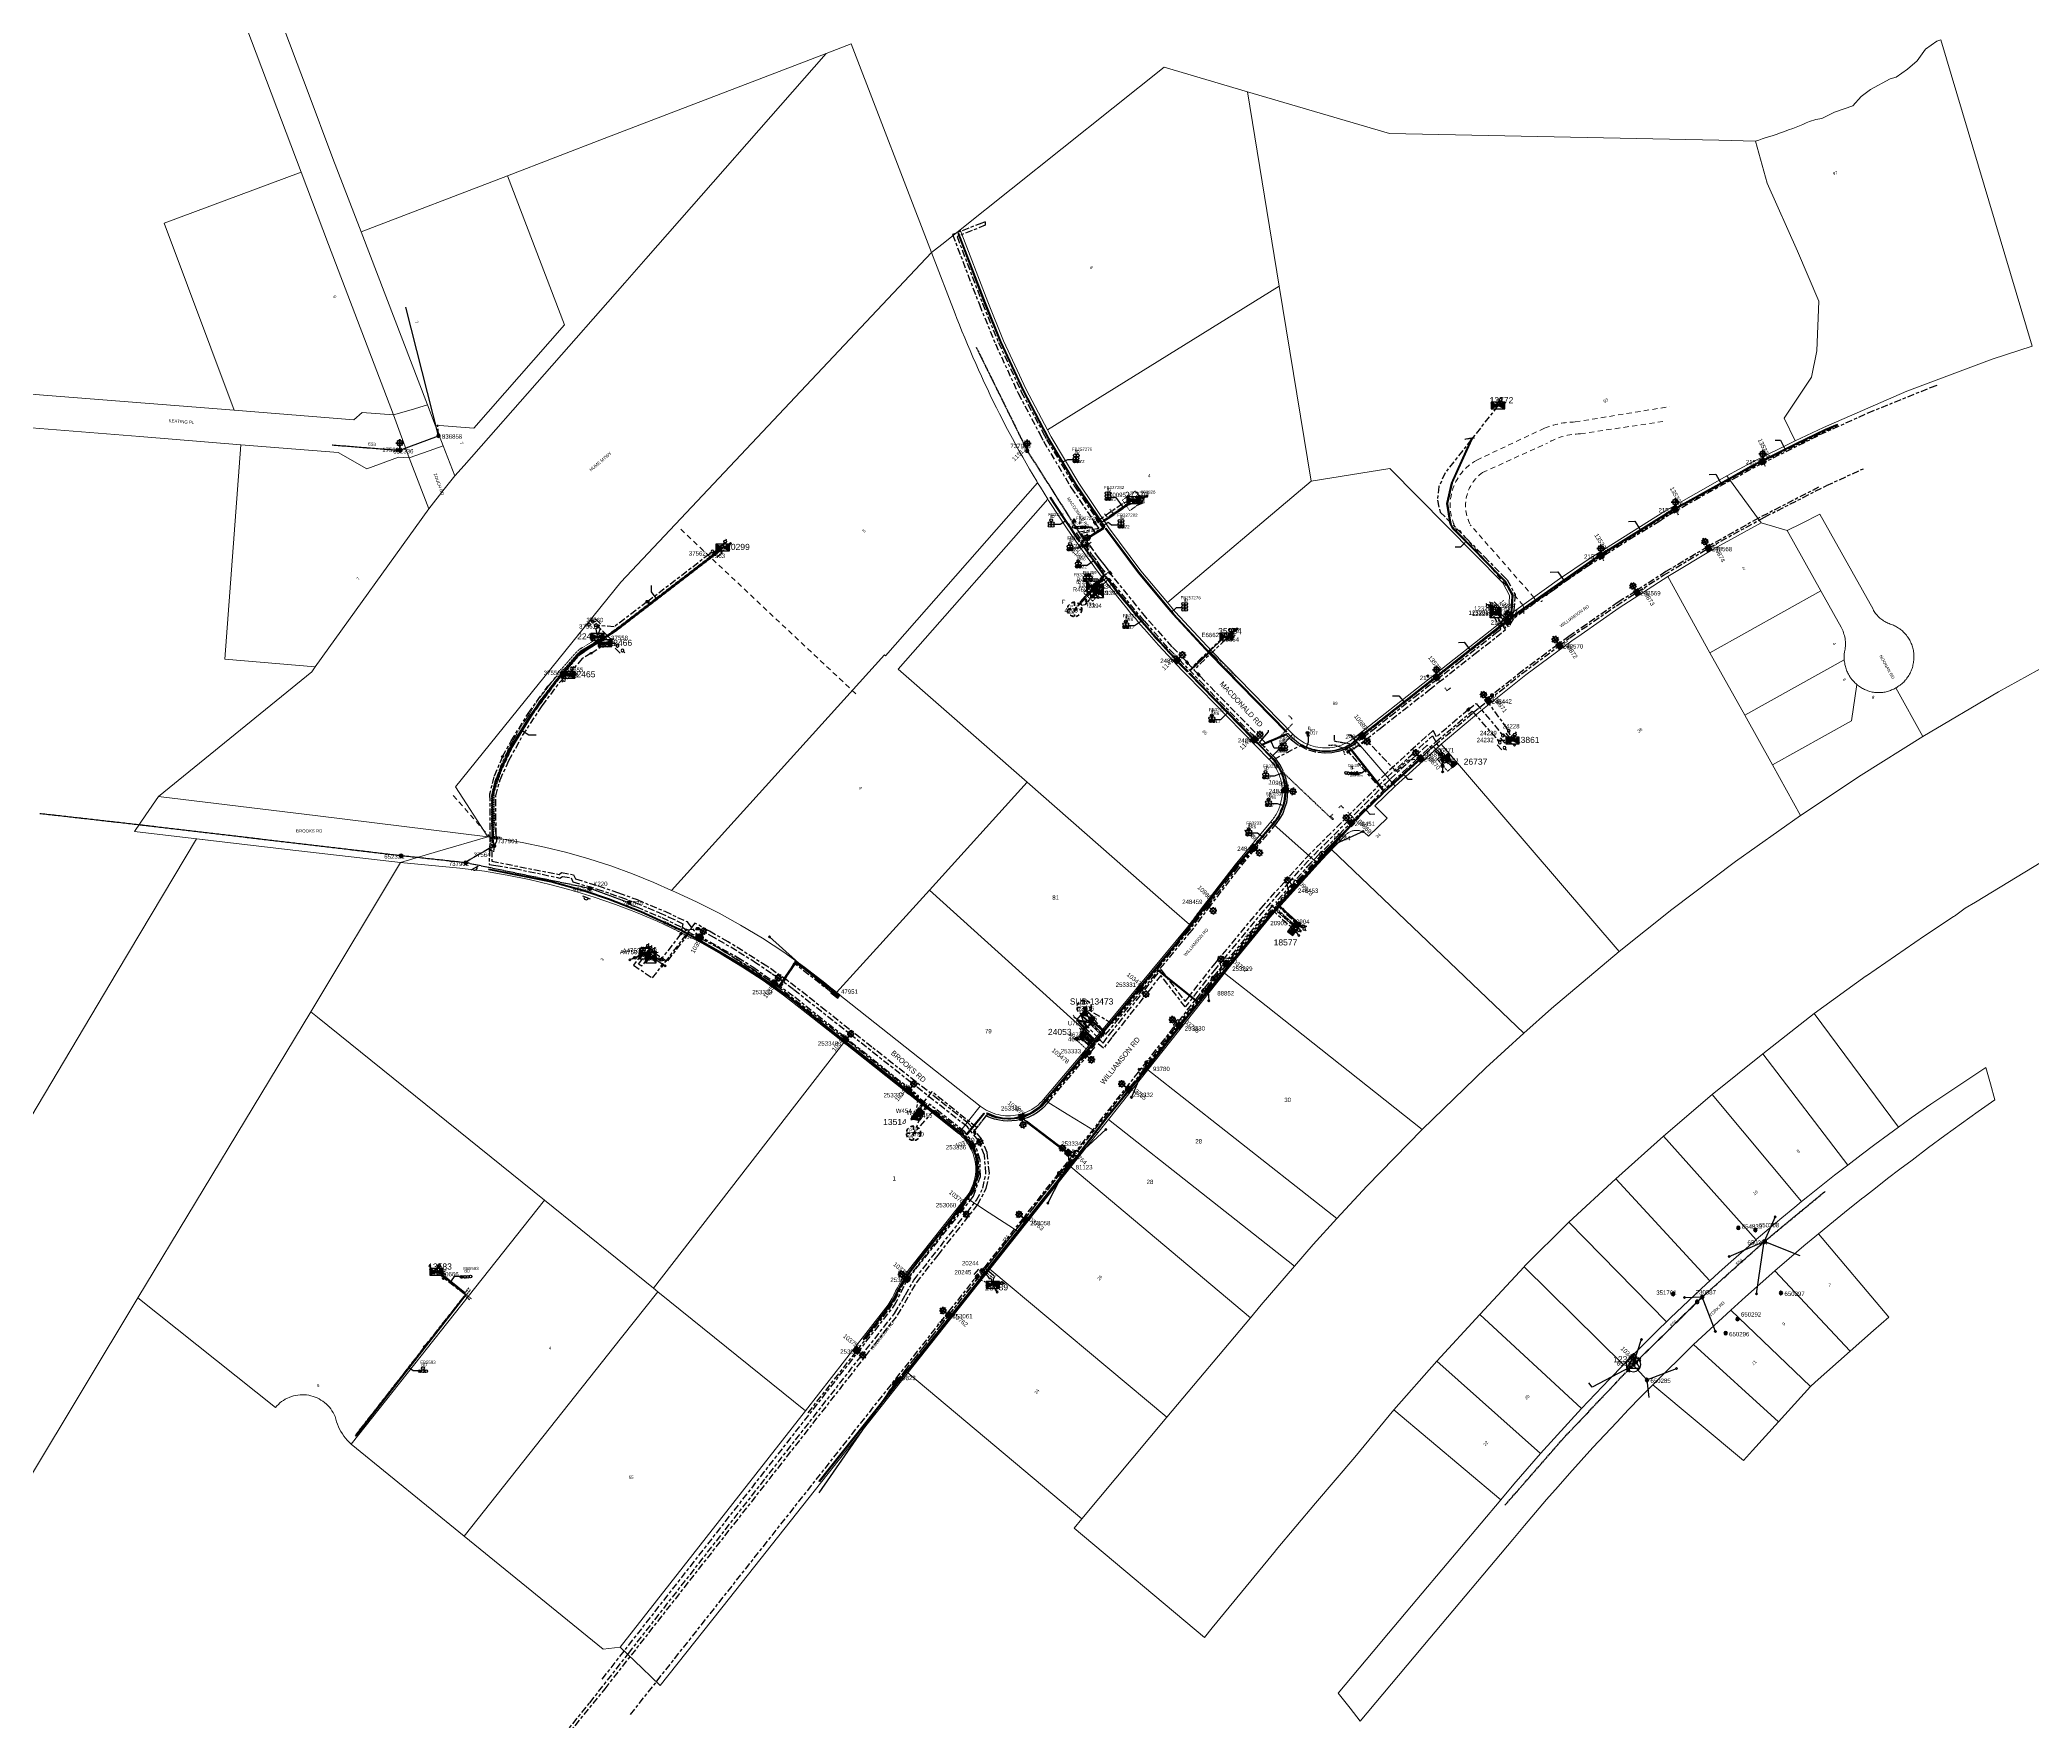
# Model space of a CAD drawing. Header units: metres. Extents: x 300847 to 302995, y 6235779 to 6237713.
# Drawn here: x 301547 to 302692, y 6236447 to 6237414 of the extents above; entities that cross this region are included whole.
import ezdxf
from ezdxf.enums import TextEntityAlignment as Align

# ---------------------------------------------------------------- set-up
doc = ezdxf.new("R2010")
doc.units = ezdxf.units.M
for name, pattern in [('Cable Exist OH', [1, 1, 0]), ('Cable Exist UG', [8.2, 4, -1.2, 1.8, -1.2]), ('Dash', [5, 3, -2]), ('DASHED', [0.75, 0.5, -0.25]), ('HIDDEN', [0.375, 0.25, -0.125]), ('HIDDEN2', [0.1875, 0.125, -0.0625])]:
    doc.linetypes.add(name, pattern=pattern)
doc.layers.get('0').update_dxf_attribs({"color": 6})
for name, color, linetype in [('_User Miscellaneous1', 7, 'Continuous'), ('Duct_SP_EXT', 7, 'Continuous'), ('Equip_HV_EXT', 7, 'Continuous'), ('Equip_LV_EXT', 7, 'Continuous'), ('Equip_SL_EXT', 7, 'Continuous'), ('Equip_SP_HV_EXT', 7, 'Continuous'), ('Equip_SP_LV_EXT', 7, 'Continuous'), ('Equip_SP_SL_EXT', 7, 'Continuous'), ('Mains_HV_EXT', 7, 'Continuous'), ('Mains_LV_EXT', 7, 'Continuous'), ('Mains_SL_EXT', 7, 'Continuous'), ('Services_SP_EXT', 7, 'Continuous'), ('Sub_SP_EXT', 7, 'Continuous'), ('Sub_SP_NEW', 2, 'Continuous'), ('Sub_SP_TR_HV_LV_EXT', 7, 'Continuous'), ('SupportsOH_SP_TR_HV_LV_SL_EXT', 7, 'Continuous'), ('SupportsUG_SP_LV_EXT', 7, 'Continuous'), ('SupportsUG_SP_LV_SL_EXT', 7, 'Continuous'), ('Trench_SP_EXT', 7, 'Continuous'), ('UG_Details_SP_MISC', 7, 'Continuous')]:
    doc.layers.add(name, color=color, linetype=linetype)
for name, color, linetype, lineweight in [('Cadastre Buildings_SP_EXT', 9, 'Continuous', 5), ('Cadastre Developer_SP_EXT', 9, 'Continuous', 5), ('Cadastre Land Parcels_SP_EXT', 9, 'Continuous', 5), ('Cadastre Other Property_SP_EXT', 9, 'HIDDEN', 5), ('Cadastre Roads_SP_EXT', 9, 'Continuous', 5)]:
    doc.layers.add(name, color=color, linetype=linetype, lineweight=lineweight)
doc.layers.add('UNKNOWN_FEATURES', color=1, linetype='DASHED', plot=False)
doc.styles.add('COLUMN_LABEL', font='arial.ttf')
doc.styles.add('iecARIAL', font='arial.ttf', dxfattribs={"height": 2})
doc.styles.add('iecNAME', font='times.ttf')
doc.styles.add('IESYMBOL1', font='isocp.shx')
doc.styles.add('POLE_LABEL', font='arial.ttf')
doc.styles.add('SLCP_LABEL', font='arial.ttf', dxfattribs={"height": 3.5})
doc.styles.get("Standard").update_dxf_attribs({"font": 'arial.ttf'})
doc.styles.add('SWITCH_LABEL', font='arial.ttf', dxfattribs={"height": 2.5})
doc.linetypes.add('Cable E UG', pattern='A,6,-0.5,["E",Standard,S=1.7,R=0,X=0.5,Y=-1],-2.9', length=9.4)

# ---------------------------------------------------------------- blocks, each defined once
blk = doc.blocks.new('SUB_INDOOR_EXT')
h = blk.add_hatch(color=256)
h.paths.add_polyline_path([(3, 3), (0.2, 0), (3, -3)])
h.paths.add_polyline_path([(-3, -3), (-0.2, 0), (-3, 3)])
at = {"color": 7}
for p, q in [((-0.3, 0.8), (0.3, 0.8)), ((0, 0.8), (0, -0.8)), ((-0.3, -0.8), (0.3, -0.8))]:
    blk.add_line(p, q, dxfattribs=at)
blk.add_line((1.9, -2.3), (1.9, -2.3, 0))
for points in [[(-3, -3), (-0.2, 0), (-3, 3)], [(-3, -3), (3, -3), (3, 3), (-3, 3)], [(3, 3), (0.2, 0), (3, -3)]]:
    blk.add_lwpolyline(points, close=True)
for tag, height, flags, p in [('STREET_CODE', 0.2, 9, (1.5, 0)), ('ASSET_NUM', 2.5, 8, (2, 2)), ('CONSTRUCTED_VOLTAGE', 0.2, 9, (1.5, -0.2)), ('NO_PHASES', 0.2, 9, (1.5, -0.4)), ('OPERATING_VOLTAGE', 0.2, 9, (1.5, -0.6)), ('ORIENTATION', 0.2, 9, (1.5, -0.8)), ('OWNED_BY', 0.2, 9, (1.5, -1)), ('OPERATED_BY', 0.2, 9, (1.5, -1.2)), ('MAINTAINED_BY', 0.2, 9, (1.5, -1.4)), ('SECONDARY_VOLTAGE', 0.2, 9, (1.5, -1.6)), ('STATE', 0.2, 9, (1.5, -1.8)), ('PARENT', 0.2, 9, (1.5, -2)), ('SUBSTATION_TYPE', 0.2, 9, (1.5, -2.2)), ('USAGE', 0.2, 9, (1.5, -2.4)), ('LEGEND', 0.2, 9, (1.5, -2.6)), ('LOCATION', 0.2, 9, (1.5, -2.8)), ('STREETNAME', 0.2, 9, (1.5, -3)), ('SUBURB', 0.2, 9, (1.5, -3.2)), ('NOTES', 0.2, 9, (1.5, -3.4)), ('Z', 0.2, 1, (1.5, -3.6))]:
    blk.add_attdef(tag, text='', height=height, dxfattribs=dict(flags=flags)).set_placement(p, align=Align.MIDDLE_LEFT)
blk = doc.blocks.new('*U46')
for points in [[(0, 0), (-3.9, -1.8), (-0.9, -4.2)], [(0, 0), (0.9, 4.2), (3.9, 1.8)]]:
    blk.add_hatch(color=256).paths.add_polyline_path(points)
for p, q in [((-3.9, -1.8), (3.9, 1.8)), ((0.9, 4.2), (-0.9, -4.2))]:
    blk.add_line(p, q)
blk.add_lwpolyline([(-0.9, -4.2), (3.9, 1.8), (0.9, 4.2), (-3.9, -1.8)], close=True)
for tag, height, flags, p in [('STREET_CODE', 0.2, 9, (1.5, 0)), ('ASSET_NUM', 3.5, 8, (2, 2)), ('CONSTRUCTED_VOLTAGE', 0.2, 9, (1.5, -0.2)), ('NO_PHASES', 0.2, 9, (1.5, -0.4)), ('OPERATING_VOLTAGE', 0.2, 9, (1.5, -0.6)), ('ORIENTATION', 0.2, 9, (1.5, -0.8)), ('OWNED_BY', 0.2, 9, (1.5, -1)), ('OPERATED_BY', 0.2, 9, (1.5, -1.2)), ('MAINTAINED_BY', 0.2, 9, (1.5, -1.4)), ('SECONDARY_VOLTAGE', 0.2, 9, (1.5, -1.6)), ('STATE', 0.2, 9, (1.5, -1.8)), ('PARENT', 0.2, 9, (1.5, -2)), ('SUBSTATION_TYPE', 0.2, 9, (1.5, -2.2)), ('USAGE', 0.2, 9, (1.5, -2.4)), ('LEGEND', 0.2, 9, (1.5, -2.6)), ('LOCATION', 0.2, 9, (1.5, -2.8)), ('STREETNAME', 0.2, 9, (1.5, -3)), ('SUBURB', 0.2, 9, (1.5, -3.2)), ('NOTES', 0.2, 9, (1.5, -3.4)), ('Z', 0.2, 1, (1.5, -3.6))]:
    blk.add_attdef(tag, text='', height=height, dxfattribs=dict(flags=flags)).set_placement(p, align=Align.MIDDLE_LEFT)
blk = doc.blocks.new('SUB_PADMOUNT_EXT')
for points in [[(0, 0), (-3.84, 1.92), (-3.84, -1.92)], [(0, 0), (3.84, 1.92), (3.84, -1.92)]]:
    blk.add_hatch(color=256).paths.add_polyline_path(points)
for p, q in [((3.84, 1.92), (-3.84, -1.92)), ((-3.84, 1.92), (3.84, -1.92))]:
    blk.add_line(p, q)
blk.add_lwpolyline([(-3.84, -1.92), (3.84, -1.92), (3.84, 1.92), (-3.84, 1.92)], close=True)
for tag, height, flags, p in [('STREET_CODE', 0.2, 9, (1.5, 0)), ('ASSET_NUM', 3.5, 8, (2, 2)), ('CONSTRUCTED_VOLTAGE', 0.2, 9, (1.5, -0.2)), ('OPERATING_VOLTAGE', 0.2, 9, (1.5, -0.6)), ('ORIENTATION', 0.2, 9, (1.5, -0.8)), ('OWNED_BY', 0.2, 9, (1.5, -1)), ('OPERATED_BY', 0.2, 9, (1.5, -1.2)), ('SECONDARY_VOLTAGE', 0.2, 9, (1.5, -1.6)), ('STATE', 0.2, 9, (1.5, -1.8)), ('SUBSTATION_TYPE', 0.2, 9, (1.5, -2.2)), ('STREETNAME', 0.2, 9, (1.5, -3)), ('SUBURB', 0.2, 9, (1.5, -3.2)), ('Z', 0.2, 1, (1.5, -3.6)), ('NO_PHASES', 0.2, 9, (1.5, -0.4)), ('MAINTAINED_BY', 0.2, 9, (1.5, -1.4)), ('PARENT', 0.2, 9, (1.5, -2)), ('USAGE', 0.2, 9, (1.5, -2.4)), ('LEGEND', 0.2, 9, (1.5, -2.6)), ('LOCATION', 0.2, 9, (1.5, -2.8)), ('NOTES', 0.2, 9, (1.5, -3.4))]:
    blk.add_attdef(tag, text='', height=height, dxfattribs=dict(flags=flags)).set_placement(p, align=Align.MIDDLE_LEFT)
blk = doc.blocks.new('SUB_POLE_EXT')
blk.add_wipeout([(0, 4.2), (0.4, 4.2), (0.8, 4.1), (1.2, 4), (1.6, 3.9), (2, 3.7), (2.3, 3.5), (2.7, 3.3), (3, 3), (3.3, 2.7), (3.5, 2.3), (3.8, 1.9), (3.9, 1.6), (4, 1.2), (4.2, 0.6), (4.2, 0), (4.2, -0.6), (4.1, -1.1), (3.9, -1.6), (3.6, -2.2), (3.2, -2.7), (3, -3), (2.7, -3.3), (2.4, -3.5), (2, -3.7), (1.6, -3.9), (1.3, -4), (0.8, -4.1), (0.4, -4.2), (0, -4.2), (-0.4, -4.2), (-0.8, -4.1), (-1.2, -4), (-1.6, -3.9), (-2, -3.7), (-2.4, -3.5), (-2.7, -3.3), (-3, -3), (-3.2, -2.7), (-3.5, -2.3), (-3.7, -2), (-3.9, -1.6), (-4, -1.2), (-4.2, -0.8), (-4.2, -0.1), (-4.2, 0.4), (-4.1, 0.8), (-4, 1.3), (-3.9, 1.6), (-3.7, 2), (-3.5, 2.4), (-3.3, 2.7), (-3, 3), (-2.7, 3.3), (-2.3, 3.5), (-2, 3.7), (-1.6, 3.9), (-1.2, 4), (-0.8, 4.2), (-0.4, 4.2)])
blk.add_line((2.2, 0.5), (2.2, 0.5, 0))
blk.add_lwpolyline([(-4.2, 0, 1), (4.2, 0, 1)], format="xyb", close=True)
blk.add_lwpolyline([(2.1, 0.5), (0, 4.2), (-3.7, -2.1), (3.7, -2.1)], close=True)
for tag, height, flags, p in [('STREET_CODE', 0.2, 9, (1.5, 0)), ('ASSET_NUM', 3.5, 8, (2, 2)), ('CONSTRUCTED_VOLTAGE', 0.2, 9, (1.5, -0.2)), ('NO_PHASES', 0.2, 9, (1.5, -0.4)), ('OPERATING_VOLTAGE', 0.2, 9, (1.5, -0.6)), ('OPERATED_BY', 0.2, 9, (1.5, -0.8)), ('MAINTAINED_BY', 0.2, 9, (1.5, -1)), ('ORIENTATION', 0.2, 9, (1.5, -1.2)), ('OWNED_BY', 0.2, 9, (1.5, -1.4)), ('SECONDARY_VOLTAGE', 0.2, 9, (1.5, -1.6)), ('STATE', 0.2, 9, (1.5, -1.8)), ('SUBSTATION_TYPE', 0.2, 9, (1.5, -2)), ('USAGE', 0.2, 9, (1.5, -2.2)), ('LEGEND', 0.2, 9, (1.5, -2.4)), ('LOCATION', 0.2, 9, (1.5, -2.6)), ('STREETNAME', 0.2, 9, (1.5, -2.8)), ('SUBURB', 0.2, 9, (1.5, -3)), ('NOTES', 0.2, 9, (1.5, -3.2)), ('Z', 0.2, 1, (1.5, -3.4))]:
    blk.add_attdef(tag, text='', height=height, dxfattribs=dict(flags=flags)).set_placement(p, align=Align.MIDDLE_LEFT)
blk = doc.blocks.new('*U50')
for points in [[(0, 0), (-3.8, -2), (-0.7, -4.2)], [(0, 0), (0.7, 4.2), (3.8, 2)]]:
    blk.add_hatch(color=256).paths.add_polyline_path(points)
for p, q in [((-3.8, -2), (3.8, 2)), ((0.7, 4.2), (-0.7, -4.2))]:
    blk.add_line(p, q)
blk.add_lwpolyline([(-0.7, -4.2), (3.8, 2), (0.7, 4.2), (-3.8, -2)], close=True)
for tag, height, flags, p in [('STREET_CODE', 0.2, 9, (1.5, 0)), ('ASSET_NUM', 3.5, 8, (2, 2)), ('CONSTRUCTED_VOLTAGE', 0.2, 9, (1.5, -0.2)), ('NO_PHASES', 0.2, 9, (1.5, -0.4)), ('OPERATING_VOLTAGE', 0.2, 9, (1.5, -0.6)), ('ORIENTATION', 0.2, 9, (1.5, -0.8)), ('OWNED_BY', 0.2, 9, (1.5, -1)), ('OPERATED_BY', 0.2, 9, (1.5, -1.2)), ('MAINTAINED_BY', 0.2, 9, (1.5, -1.4)), ('SECONDARY_VOLTAGE', 0.2, 9, (1.5, -1.6)), ('STATE', 0.2, 9, (1.5, -1.8)), ('PARENT', 0.2, 9, (1.5, -2)), ('SUBSTATION_TYPE', 0.2, 9, (1.5, -2.2)), ('USAGE', 0.2, 9, (1.5, -2.4)), ('LEGEND', 0.2, 9, (1.5, -2.6)), ('LOCATION', 0.2, 9, (1.5, -2.8)), ('STREETNAME', 0.2, 9, (1.5, -3)), ('SUBURB', 0.2, 9, (1.5, -3.2)), ('NOTES', 0.2, 9, (1.5, -3.4)), ('Z', 0.2, 1, (1.5, -3.6))]:
    blk.add_attdef(tag, text='', height=height, dxfattribs=dict(flags=flags)).set_placement(p, align=Align.MIDDLE_LEFT)
blk = doc.blocks.new('*U48')
for points in [[(0, 0), (-1.7, 3.9), (-4.2, 1)], [(0, 0), (4.2, -1), (1.7, -3.9)]]:
    blk.add_hatch(color=256).paths.add_polyline_path(points)
for p, q in [((4.2, -1), (-4.2, 1)), ((-1.7, 3.9), (1.7, -3.9))]:
    blk.add_line(p, q)
blk.add_lwpolyline([(-4.2, 1), (1.7, -3.9), (4.2, -1), (-1.7, 3.9)], close=True)
for tag, height, flags, p in [('STREET_CODE', 0.2, 9, (1.5, 0)), ('ASSET_NUM', 3.5, 8, (2, 2)), ('CONSTRUCTED_VOLTAGE', 0.2, 9, (1.5, -0.2)), ('NO_PHASES', 0.2, 9, (1.5, -0.4)), ('OPERATING_VOLTAGE', 0.2, 9, (1.5, -0.6)), ('ORIENTATION', 0.2, 9, (1.5, -0.8)), ('OWNED_BY', 0.2, 9, (1.5, -1)), ('OPERATED_BY', 0.2, 9, (1.5, -1.2)), ('MAINTAINED_BY', 0.2, 9, (1.5, -1.4)), ('SECONDARY_VOLTAGE', 0.2, 9, (1.5, -1.6)), ('STATE', 0.2, 9, (1.5, -1.8)), ('PARENT', 0.2, 9, (1.5, -2)), ('SUBSTATION_TYPE', 0.2, 9, (1.5, -2.2)), ('USAGE', 0.2, 9, (1.5, -2.4)), ('LEGEND', 0.2, 9, (1.5, -2.6)), ('LOCATION', 0.2, 9, (1.5, -2.8)), ('STREETNAME', 0.2, 9, (1.5, -3)), ('SUBURB', 0.2, 9, (1.5, -3.2)), ('NOTES', 0.2, 9, (1.5, -3.4)), ('Z', 0.2, 1, (1.5, -3.6))]:
    blk.add_attdef(tag, text='', height=height, dxfattribs=dict(flags=flags)).set_placement(p, align=Align.MIDDLE_LEFT)
blk = doc.blocks.new('*U62')
for points in [[(0, 0), (-4, 1.6), (-1.2, 4.1)], [(0, 0), (1.2, -4.1), (4, -1.6)]]:
    blk.add_hatch(color=256).paths.add_polyline_path(points)
for p, q in [((-4, 1.6), (4, -1.6)), ((1.2, -4.1), (-1.2, 4.1))]:
    blk.add_line(p, q)
blk.add_lwpolyline([(4, -1.6), (-1.2, 4.1), (-4, 1.6), (1.2, -4.1)], close=True)
for tag, height, flags, p in [('STREET_CODE', 0.2, 9, (1.5, 0)), ('ASSET_NUM', 3.5, 8, (2, 2)), ('CONSTRUCTED_VOLTAGE', 0.2, 9, (1.5, -0.2)), ('NO_PHASES', 0.2, 9, (1.5, -0.4)), ('OPERATING_VOLTAGE', 0.2, 9, (1.5, -0.6)), ('ORIENTATION', 0.2, 9, (1.5, -0.8)), ('OWNED_BY', 0.2, 9, (1.5, -1)), ('OPERATED_BY', 0.2, 9, (1.5, -1.2)), ('MAINTAINED_BY', 0.2, 9, (1.5, -1.4)), ('SECONDARY_VOLTAGE', 0.2, 9, (1.5, -1.6)), ('STATE', 0.2, 9, (1.5, -1.8)), ('PARENT', 0.2, 9, (1.5, -2)), ('SUBSTATION_TYPE', 0.2, 9, (1.5, -2.2)), ('USAGE', 0.2, 9, (1.5, -2.4)), ('LEGEND', 0.2, 9, (1.5, -2.6)), ('LOCATION', 0.2, 9, (1.5, -2.8)), ('STREETNAME', 0.2, 9, (1.5, -3)), ('SUBURB', 0.2, 9, (1.5, -3.2)), ('NOTES', 0.2, 9, (1.5, -3.4)), ('Z', 0.2, 1, (1.5, -3.6))]:
    blk.add_attdef(tag, text='', height=height, dxfattribs=dict(flags=flags)).set_placement(p, align=Align.MIDDLE_LEFT)
blk = doc.blocks.new('COLUMN_EXT')
blk.add_hatch(color=256).paths.add_polyline_path([(-1.5, 1.5), (-1.5, -1.5), (1.5, -1.5), (1.5, 1.5)])
blk.add_lwpolyline([(-1.5, -1.5), (1.5, -1.5), (1.5, 1.5), (-1.5, 1.5)], close=True)
for tag, height, style, flags, p in [('STRUCTURE_PLANT_NUMBER', 0.2, 'POLE_LABEL', 9, (1.8, 0)), ('ASSET_NUM', 2.5, 'COLUMN_LABEL', 8, (2, 2)), ('STREET_CODE', 0.2, 'COLUMN_LABEL', 9, (1.8, -0.2))]:
    blk.add_attdef(tag, text='', height=height, dxfattribs=dict(style=style, flags=flags)).set_placement(p, align=Align.MIDDLE_LEFT)
at = {"flags": 9}
for tag, p in [('COLUMN_TYPE', (1.8, -0.4)), ('OWNED_BY', (1.8, -0.6)), ('STATE', (1.8, -0.8)), ('USAGE', (1.8, -1)), ('LEGEND', (1.8, -1.2)), ('LOCATION', (1.8, -1.4)), ('STREETNAME', (1.8, -1.6)), ('SUBURB', (1.8, -1.8)), ('NOTES', (1.8, -2))]:
    blk.add_attdef(tag, text='', height=0.2, dxfattribs=at).set_placement(p, align=Align.MIDDLE_LEFT)
at = {"flags": 1}
blk.add_attdef('Z', (1.8, -2.4), '', height=0.2, dxfattribs=at)
blk = doc.blocks.new('*U47')
blk.add_hatch(color=256).paths.add_polyline_path([(-2.6, 2), (-2.5, 0), (2.5, 0.3), (2.4, 2.3)])
blk.add_lwpolyline([(-2.5, 0), (2.5, 0.3), (2.4, 2.3), (-2.6, 2)], close=True)
for tag, p, flags in [('OWNED_BY', (0, -0.2), 9), ('STATE', (0, -0.4), 9), ('SUPPORT_TYPE', (0, -0.6), 9), ('USAGE', (0, -0.8), 9), ('LEGEND', (0, -1), 9), ('LOCATION', (0, -1.2), 9), ('NOTES', (0, -1.4), 9), ('PARENT', (0, -1.6), 9), ('STREETNAME', (0, -1.8), 9), ('SUBURB', (0, -2), 1)]:
    blk.add_attdef(tag, p, '', height=0.2, dxfattribs=dict(flags=flags))
at = {"style": 'iecARIAL', "flags": 8}
blk.add_attdef('ASSET_NUM', (1.5, 3.5), '', height=2.5, dxfattribs=at)
blk = doc.blocks.new('PILLAR_EXT')
blk.add_hatch(color=256).paths.add_polyline_path([(-2.475, 0.99), (-2.475, -0.99), (2.475, -0.99), (2.475, 0.99)])
blk.add_lwpolyline([(-2.475, -0.99), (2.475, -0.99), (2.475, 0.99), (-2.475, 0.99)], close=True)
for tag, p, flags in [('OWNED_BY', (0, -0.2), 9), ('STATE', (0, -0.4), 9), ('SUPPORT_TYPE', (0, -0.6), 9), ('STREETNAME', (0, -1.8), 9), ('SUBURB', (0, -2), 1), ('USAGE', (0, -0.8), 9), ('LEGEND', (0, -1), 9), ('LOCATION', (0, -1.2), 9), ('NOTES', (0, -1.4), 9), ('PARENT', (0, -1.6), 9)]:
    blk.add_attdef(tag, p, '', height=0.2, dxfattribs=dict(flags=flags))
at = {"style": 'iecARIAL', "flags": 8}
blk.add_attdef('ASSET_NUM', (1.5, 3.5), '', height=2.5, dxfattribs=at)
blk = doc.blocks.new('*U45')
blk.add_hatch(color=256).paths.add_polyline_path([(-2.5, 2.1), (-2.5, 0.1), (2.5, 0.1), (2.5, 2.1)])
blk.add_lwpolyline([(-2.5, 0.1), (2.5, 0.1), (2.5, 2.1), (-2.5, 2.1)], close=True)
for tag, p, flags in [('OWNED_BY', (0, -0.2), 9), ('STATE', (0, -0.4), 9), ('SUPPORT_TYPE', (0, -0.6), 9), ('USAGE', (0, -0.8), 9), ('LEGEND', (0, -1), 9), ('LOCATION', (0, -1.2), 9), ('NOTES', (0, -1.4), 9), ('PARENT', (0, -1.6), 9), ('STREETNAME', (0, -1.8), 9), ('SUBURB', (0, -2), 1)]:
    blk.add_attdef(tag, p, '', height=0.2, dxfattribs=dict(flags=flags))
at = {"style": 'iecARIAL', "flags": 8}
blk.add_attdef('ASSET_NUM', (1.5, 3.5), '', height=2.5, dxfattribs=at)
blk = doc.blocks.new('*U44')
blk.add_hatch(color=256).paths.add_polyline_path([(-2.4, 2.1), (-2.5, 0.1), (2.5, 0), (2.5, 2)])
blk.add_lwpolyline([(-2.5, 0.1), (2.5, 0), (2.5, 2), (-2.4, 2.1)], close=True)
for tag, p, flags in [('OWNED_BY', (0, -0.2), 9), ('STATE', (0, -0.4), 9), ('SUPPORT_TYPE', (0, -0.6), 9), ('USAGE', (0, -0.8), 9), ('LEGEND', (0, -1), 9), ('LOCATION', (0, -1.2), 9), ('NOTES', (0, -1.4), 9), ('PARENT', (0, -1.6), 9), ('STREETNAME', (0, -1.8), 9), ('SUBURB', (0, -2), 1)]:
    blk.add_attdef(tag, p, '', height=0.2, dxfattribs=dict(flags=flags))
at = {"style": 'iecARIAL', "flags": 8}
blk.add_attdef('ASSET_NUM', (1.5, 3.5), '', height=2.5, dxfattribs=at)
blk = doc.blocks.new('DUCT_EXT')
blk.add_circle((0, 0.8), 0.8)
at = {"flags": 1}
blk.add_attdef('Z', (0, 0), '', height=0.2, dxfattribs=at)
at = {"flags": 9}
for tag, p in [('DUCT_CODE', (0, 0)), ('XSECT_TYPE', (0, -0.2)), ('FB_REFERENCE', (0, -0.4)), ('STATE', (0, -0.6)), ('NOTES', (0, -0.8))]:
    blk.add_attdef(tag, text='', height=0.2, dxfattribs=at).set_placement(p, align=Align.MIDDLE_LEFT)
blk = doc.blocks.new('LV_OH_LINKS_CLOSED_EXT')
for p, q in [((-0.2, 5), (-0.2, 3)), ((0.2, 5), (0.2, 3))]:
    blk.add_line(p, q)
blk.add_lwpolyline([(0, 3, 1), (0, 5, 1)], format="xyb", close=True)
at = {"flags": 1}
blk.add_attdef('Z', (0, 0), '', height=0.2, dxfattribs=at)
at = {"flags": 9}
for tag, p in [('ACTUAL_STATUS', (0, 0)), ('CONSTRUCTED_VOLTAGE', (0, -0.2)), ('NO_PHASES', (0, -0.4)), ('OPERATING_VOLTAGE', (0, -0.6)), ('ORIENTATION', (0, -0.8)), ('OWNED_BY', (0, -1)), ('STATE', (0, -1.2)), ('SWITCH_TYPE', (0, -1.4)), ('USAGE', (0, -1.6)), ('NOTES', (0, -1.8))]:
    blk.add_attdef(tag, text='', height=0.2, dxfattribs=at).set_placement(p, align=Align.MIDDLE_LEFT)
blk = doc.blocks.new('LV_OH_LINKS_DISTFUSE_EXT')
for p, q in [((0, 0), (0.96, 0)), ((3.84, 0), (4.8, 0))]:
    blk.add_line(p, q)
blk.add_lwpolyline([(3.84, -1.2), (3.84, 1.2), (0.96, -1.2), (0.96, 1.2)], close=True)
at = {"flags": 9}
for tag, p in [('ACTUAL_STATUS', (0, 0)), ('CONSTRUCTED_VOLTAGE', (0, -0.2)), ('OPERATING_VOLTAGE', (0, -0.6)), ('ORIENTATION', (0, -0.8)), ('OWNED_BY', (0, -1)), ('STATE', (0, -1.2)), ('SWITCH_TYPE', (0, -1.4)), ('NO_PHASES', (0, -0.4)), ('USAGE', (0, -1.6)), ('NOTES', (0, -1.8))]:
    blk.add_attdef(tag, text='', height=0.2, dxfattribs=at).set_placement(p, align=Align.MIDDLE_LEFT)
at = {"flags": 1}
blk.add_attdef('Z', (0, 0), '', height=0.2, dxfattribs=at)
blk = doc.blocks.new('SL_LANTERN_EXT')
at = {"lineweight": 40}
for p, q in [((-2.3, 4.2), (2.2, 4.2)), ((-1.5, 5.7), (-1.1, 5.3)), ((-1.5, 2.8), (-1.1, 3.2)), ((0, 2), (0, 6.5)), ((0, 0), (0, 2.7)), ((1.5, 5.7), (1.1, 5.3)), ((1.5, 2.8), (1.1, 3.2))]:
    blk.add_line(p, q, dxfattribs=at)
blk.add_circle((0, 4.2), 1.5, dxfattribs=at)
at = {"style": 'iecARIAL', "flags": 8}
blk.add_attdef('ASSET_NUM', (1.5, 1.5), '', height=2.5, dxfattribs=at)
for tag, p, height, flags in [('CONSTRUCTED_VOLTAGE', (1, -0.7), 0.2, 9), ('CONTROL_TYPE', (1, -0.9), 0.2, 9), ('LANTERN_PURPOSE', (1, -1.1), 0.2, 9), ('LANTERN_TYPE', (1, -1.3), 0.2, 9), ('NO_PHASES', (1, -1.5), 0.2, 9), ('OPERATING_VOLTAGE', (1, -1.7), 0.2, 9), ('ORIENTATION', (1, -1.9), 0.2, 9), ('OWNED_BY', (1, -2.1), 0.2, 9), ('STATE', (1, -2.3), 0.2, 9), ('USAGE', (1, -2.5), 0.2, 9), ('CEXIST', (1, -2.7), 0.2, 9), ('CNEW', (1, -2.9), 0.2, 9), ('CNUMBER', (1, -3.1), 0.2, 9), ('CREMOVE', (1, -3.3), 0.2, 9), ('CREPLACE', (1, -3.5), 0.2, 9), ('LKINGHEIGHT', (1, -3.7), 0.2, 9), ('LBRACKET', (1, -3.9), 0.2, 9), ('LBRACKETVOCAB', (1, -4.1), 0.2, 9), ('LCATEGORY', (1, -4.3), 0.2, 9), ('LCHARGE1', (1, -4.5), 0.2, 9), ('LCHARGE1PERCENT', (1, -4.7), 0.2, 9), ('LCHARGE2', (1, -4.9), 0.2, 9), ('LCHARGE2PERCENT', (1, -5.1), 0.2, 9), ('LCHARGE3', (1, -5.3), 0.2, 9), ('LCHARGE3PERCENT', (1, -5.5), 0.2, 9), ('LEXIST', (1, -5.7), 0.2, 9), ('LLAMP', (1, -5.9), 0.2, 9), ('LLAMPVOCAB', (1, -6.1), 0.2, 9), ('LMAST', (1, -6.3), 0.2, 9), ('LMASTVOCAB', (1, -6.5), 0.2, 9), ('LNEW', (1, -6.7), 0.2, 9), ('LANTNUMBER', (1, -6.9), 0.2, 9), ('LOUTREACH', (1, -7.3), 0.2, 9), ('LOUTREACHVOCAB', (1, -7.5), 0.2, 9), ('LRATECODE', (1, -7.7), 0.2, 9), ('LREMOVE', (1, -7.9), 0.2, 9), ('LREPLACE', (1, -8.1), 0.2, 9), ('LTYPE', (1, -8.3), 0.2, 9), ('LTYPEVOCAB', (1, -8.5), 0.2, 9), ('LEGEND', (1, -8.7), 0.2, 9), ('LOCATION', (1, -8.9), 0.2, 9), ('NOTES', (1, -9.1), 0.2, 9), ('STREETNAME', (1, -9.3), 0.2, 9), ('SUBURB', (1, -9.5), 0.2, 1), ('LNUMBER', (2.2, -3.3), 2.5, 8)]:
    blk.add_attdef(tag, p, '', height=height, dxfattribs=dict(flags=flags))
blk = doc.blocks.new('SL_NIGHTWATCH_EXT')
at = {"lineweight": 40}
h = blk.add_hatch(color=256, dxfattribs=at)
h.paths.add_polyline_path([(0.4, 2, 0.098491), (-0.4, 2), (-0.2, 1, -0.098491), (0.2, 1)])
h.paths.add_polyline_path([(0.6, 0.8, -0.098491), (0.8, 0.6), (1.7, 1.1, 0.098491), (1.1, 1.7)])
h.paths.add_polyline_path([(1, 0.2, -0.098491), (1, -0.2), (2, -0.4, 0.098491), (2, 0.4)])
h.paths.add_polyline_path([(0.8, -0.6, -0.098491), (0.6, -0.8), (1.1, -1.7, 0.098491), (1.7, -1.1)])
h.paths.add_polyline_path([(-0.2, -1), (-0.4, -2, 0.098491), (0.4, -2), (0.2, -1, -0.098491)])
h.paths.add_polyline_path([(-0.8, -0.6), (-1.7, -1.1, 0.098491), (-1.1, -1.7), (-0.6, -0.8, -0.098491)])
h.paths.add_polyline_path([(-1, 0.2), (-2, 0.4, 0.098491), (-2, -0.4), (-1, -0.2, -0.098491)])
h.paths.add_polyline_path([(-1.1, 1.7, 0.098491), (-1.7, 1.1), (-0.8, 0.6, -0.098491), (-0.6, 0.8)])
for p, q in [((-1.2, 1.6), (-1.2, 1.6, 0)), ((-1.1, 1.6), (-1.1, 1.6, 0)), ((1.1, 1.6), (1.1, 1.6, 0)), ((-0.9, -0.6), (-0.9, -0.6, 0)), ((0.8, -0.6), (0.8, -0.6, 0)), ((1.1, -1.6), (1.1, -1.6, 0)), ((2, -0.4), (2, -0.4, 0))]:
    blk.add_line(p, q, dxfattribs=at)
for points in [[(-1, 0.2, 0.098491), (-1, -0.2), (-2, -0.4, -0.098491), (-2, 0.4)], [(-0.6, 0.8, 0.098491), (-0.8, 0.6), (-1.7, 1.1, -0.098491), (-1.1, 1.7)], [(-0.2, 1, -0.098491), (0.2, 1), (0.4, 2, 0.098491), (-0.4, 2)], [(0.8, 0.6), (1.7, 1.1, 0.098491), (1.1, 1.7), (0.6, 0.8, -0.098491)], [(1, -0.2), (2, -0.4, 0.098491), (2, 0.4), (1, 0.2, -0.098491)], [(-0.8, -0.6, 0.098491), (-0.6, -0.8), (-1.1, -1.7, -0.098491), (-1.7, -1.1)], [(0.2, -1), (0.4, -2, -0.098491), (-0.4, -2), (-0.2, -1, 0.098491)], [(0.6, -0.8), (1.1, -1.7, 0.098491), (1.7, -1.1), (0.8, -0.6, -0.098491)]]:
    blk.add_lwpolyline(points, format="xyb", close=True, dxfattribs=at)
blk.add_circle((0, 0), 1, dxfattribs=at)
blk = doc.blocks.new('CCP_EXT')
blk.add_wipeout([(0, 0.6), (0.6, 0), (0, -0.6), (-0.6, 0)])
blk.add_lwpolyline([(-0.6, 0), (0, 0.6), (0.6, 0), (0, -0.6), (-0.6, 0)])
at = {"flags": 1}
blk.add_attdef('Z', (0, 0), '', height=0.2, dxfattribs=at)
at = {"flags": 9}
for tag, p in [('CCP_TYPE', (0, 0)), ('CONSTRUCTED_VOLTAGE', (0, -0.2)), ('NO_PHASES', (0, -0.4)), ('OPERATING_VOLTAGE', (0, -0.6)), ('ORIENTATION', (0, -0.8)), ('OWNED_BY', (0, -1)), ('USAGE', (0, -1.2)), ('LEGEND', (0, -1.4)), ('LIFE_SUPPORT', (0, -1.6)), ('STATE', (0, -1.8)), ('NOTES', (0, -2))]:
    blk.add_attdef(tag, text='', height=0.2, dxfattribs=at).set_placement(p, align=Align.MIDDLE_LEFT)
blk = doc.blocks.new('POLE_EXT')
blk.add_hatch(color=256).paths.add_polyline_path([(-1, 0, 1), (1, 0, 1)])
blk.add_lwpolyline([(-1, 0, 1), (1, 0, 1)], format="xyb", close=True)
for tag, height, flags, p in [('pNumber', 2.5, 8, (-17.8, 2.1)), ('OWNED_BY', 0.2, 9, (1.4, -0.4)), ('PARENT', 0.2, 9, (1.4, -0.6)), ('SPECIAL_USE', 0.2, 9, (1.4, -0.8)), ('STATE', 0.2, 9, (1.4, -1)), ('USAGE', 0.2, 9, (1.4, -1.2)), ('cLV', 0.2, 9, (1.4, -1.4)), ('hDepth', 0.2, 9, (1.4, -1.6)), ('hDia', 0.2, 9, (1.4, -1.8)), ('cHV', 0.2, 9, (1.4, -2)), ('LBRACKET', 0.2, 9, (1.4, -2.2)), ('LExisting', 0.2, 9, (1.4, -2.4)), ('LANTNUMBER', 0.2, 9, (1.4, -2.6)), ('LOther', 0.2, 9, (1.4, -2.8)), ('LRemove', 0.2, 9, (1.4, -3)), ('LEGEND', 0.2, 9, (1.4, -3.2)), ('cLinedev', 0.2, 9, (1.4, -3.4)), ('LOCATION', 0.2, 9, (1.4, -3.6)), ('pExisting', 0.2, 9, (1.4, -3.8)), ('PFNUMBER', 0.2, 9, (1.4, -4)), ('NEWPFNUMBER', 0.2, 9, (1.4, -4.2)), ('pFooting', 0.2, 9, (1.4, -4.4)), ('pNew', 0.2, 9, (1.4, -4.6)), ('pRelocate', 0.2, 9, (1.4, -5)), ('pRemove', 0.2, 9, (1.4, -5.2)), ('pReplace', 0.2, 9, (1.4, -5.4)), ('pStay', 0.2, 9, (1.4, -5.6)), ('pType', 0.2, 9, (1.4, -5.8)), ('cspan', 0.2, 9, (1.4, -6)), ('STREETNAME', 0.2, 9, (1.4, -6.2)), ('SUBURB', 0.2, 9, (1.4, -6.4)), ('NOTES', 0.2, 9, (1.4, -6.6)), ('MAINTAINED_BY', 0.2, 9, (1.4, -6.8)), ('OPERATED_BY', 0.2, 9, (1.4, -7))]:
    blk.add_attdef(tag, text='', height=height, dxfattribs=dict(flags=flags)).set_placement(p, align=Align.MIDDLE_LEFT)
at = {"style": 'POLE_LABEL'}
for tag, height, flags, p in [('STRUCTURE_PLANT_NUMBER', 0.2, 9, (1.4, 0)), ('ASSET_NUM', 2.5, 8, (2, 2)), ('STREET_CODE', 0.2, 9, (1.4, -0.2))]:
    blk.add_attdef(tag, text='', height=height, dxfattribs=dict(at, flags=flags)).set_placement(p, align=Align.MIDDLE_LEFT)
at = {"flags": 1}
blk.add_attdef('Z', (1.4, -7.3), '', height=0.2, dxfattribs=at)
blk = doc.blocks.new('HV_STJ_EXT')
h = blk.add_hatch(color=256)
edge = h.paths.add_edge_path()
edge.add_ellipse((-0.6, 0.1), major_axis=(0.226, 0.226), ratio=1, start_angle=45, end_angle=135)
edge.add_line((-0.9, 0.1), (-0.9, -0.1))
edge.add_ellipse((-0.6, -0.1), major_axis=(0.226, 0.226), ratio=1, start_angle=135, end_angle=225)
edge.add_line((-0.6, -0.5), (0.6, -0.5))
edge.add_ellipse((0.6, -0.1), major_axis=(-0.226, 0.226), ratio=1, start_angle=135, end_angle=225)
edge.add_line((0.9, -0.1), (0.9, 0.1))
edge.add_ellipse((0.6, 0.1), major_axis=(-0.226, 0.226), ratio=1, start_angle=225, end_angle=315)
edge.add_line((0.6, 0.5), (-0.6, 0.5))
blk.add_lwpolyline([(-0.9, 0.1), (-0.9, -0.1, 0.414214), (-0.6, -0.5), (0.6, -0.5, 0.414214), (0.9, -0.1), (0.9, 0.1, 0.414214), (0.6, 0.5), (-0.6, 0.5, 0.414214)], format="xyb", close=True)
for tag, flags, p in [('ORIENTATION', 9, (1.5, 0)), ('USAGE', 9, (1.5, -0.2)), ('LEGEND', 9, (1.5, -0.4)), ('NOTES', 9, (1.5, -0.6)), ('Z', 1, (1.5, -0.8))]:
    blk.add_attdef(tag, text='', height=0.2, dxfattribs=dict(flags=flags)).set_placement(p, align=Align.MIDDLE_LEFT)
blk = doc.blocks.new('SL_STJ_EXT')
h = blk.add_hatch(color=256)
edge = h.paths.add_edge_path()
edge.add_ellipse((-0.6, 0.1), major_axis=(0.226, 0.226), ratio=1, start_angle=45, end_angle=135)
edge.add_line((-0.9, 0.1), (-0.9, -0.1))
edge.add_ellipse((-0.6, -0.1), major_axis=(0.226, 0.226), ratio=1, start_angle=135, end_angle=225)
edge.add_line((-0.6, -0.5), (0.6, -0.5))
edge.add_ellipse((0.6, -0.1), major_axis=(-0.226, 0.226), ratio=1, start_angle=135, end_angle=225)
edge.add_line((0.9, -0.1), (0.9, 0.1))
edge.add_ellipse((0.6, 0.1), major_axis=(-0.226, 0.226), ratio=1, start_angle=225, end_angle=315)
edge.add_line((0.6, 0.5), (-0.6, 0.5))
blk.add_lwpolyline([(-0.9, 0.1), (-0.9, -0.1, 0.414214), (-0.6, -0.5), (0.6, -0.5, 0.414214), (0.9, -0.1), (0.9, 0.1, 0.414214), (0.6, 0.5), (-0.6, 0.5, 0.414214)], format="xyb", close=True)
at = {"flags": 1}
blk.add_attdef('Z', (0, 0), '', height=0.2, dxfattribs=at)
at = {"flags": 9}
for tag, p in [('ORIENTATION', (0, 0)), ('USAGE', (0, -0.2)), ('LEGEND', (0, -0.4)), ('NOTES', (0, -0.6))]:
    blk.add_attdef(tag, text='', height=0.2, dxfattribs=at).set_placement(p, align=Align.MIDDLE_LEFT)
blk = doc.blocks.new('WARNING_FEATURE_EXT')
h = blk.add_hatch(color=2)
h.dxf.hatch_style = 1
h.paths.add_polyline_path([(0, 2), (-1, 0), (1, 0)])
at = {"color": 18, "true_color": 0x000000}
blk.add_lwpolyline([(-1, 0), (0, 2), (1, 0)], close=True, dxfattribs=at)
at = {"color": 18, "true_color": 0x000000, "insert": (0, 0.9), "char_height": 1.5, "attachment_point": 5, "line_spacing_factor": 1.5, "style": 'iecNAME'}
blk.add_mtext_dynamic_manual_height_columns('!', width=1.5, gutter_width=4, heights=[0], dxfattribs=at)
at = {"color": 2, "flags": 1}
for tag, p in [('STATE', (1.2, 2)), ('HAZMAT_ID', (1.2, 0.7))]:
    blk.add_attdef(tag, p, '', height=0.8, dxfattribs=at)
at = {"color": 2}
blk.add_attdef('WARNING_TYPE', text='', height=1, dxfattribs=at).set_placement((-4.1, -1.2), (4.9, -1.2), align=Align.ALIGNED)
at = {"color": 2, "flags": 1}
blk.add_attdef('WARNING_DESC', text='', height=0.8, dxfattribs=at).set_placement((1.2, -0.6), align=Align.MIDDLE_CENTER)
blk = doc.blocks.new('LV_UG_DFUSE_CLOSED_EXT')
for points in [[(1, 0), (0, 0)], [(5, -0.7), (2.2, 0.7)], [(5, 0.7), (2.2, -0.7)], [(6.2, 0), (7.2, 0)]]:
    blk.add_lwpolyline(points)
for centre in [(1.8, 0), (5.4, 0)]:
    blk.add_circle(centre, 0.8)
at = {"flags": 1}
blk.add_attdef('Z', (0, 0), '', height=0.2, dxfattribs=at)
at = {"flags": 9}
for tag, p in [('ACTUAL_STATUS', (0, 0)), ('CONSTRUCTED_VOLTAGE', (0, -0.2)), ('NO_PHASES', (0, -0.4)), ('OPERATING_VOLTAGE', (0, -0.6)), ('ORIENTATION', (0, -0.8)), ('STATE', (0, -1)), ('SWITCH_TYPE', (0, -1.2)), ('USAGE', (0, -1.4)), ('NOTES', (0, -1.6))]:
    blk.add_attdef(tag, text='', height=0.2, dxfattribs=at).set_placement(p, align=Align.MIDDLE_LEFT)
blk = doc.blocks.new('LV_UG_LINKS_OPEN_EXT')
for p, q in [((-0.2, 1.5), (-0.2, 2.2)), ((0.2, 1.5), (0.2, 2.2)), ((-0.2, -1.5), (-0.2, -2.2)), ((0.2, -1.5), (0.2, -2.2))]:
    blk.add_line(p, q)
at = {"flags": 1}
blk.add_attdef('Z', (0, 0), '', height=0.2, dxfattribs=at)
at = {"flags": 9}
for tag, p in [('ACTUAL_STATUS', (0, 0)), ('CONSTRUCTED_VOLTAGE', (0, -0.2)), ('NO_PHASES', (0, -0.4)), ('OPERATING_VOLTAGE', (0, -0.6)), ('ORIENTATION', (0, -0.8)), ('STATE', (0, -1)), ('SWITCH_TYPE', (0, -1.2)), ('USAGE', (0, -1.4)), ('NOTES', (0, -1.6))]:
    blk.add_attdef(tag, text='', height=0.2, dxfattribs=at).set_placement(p, align=Align.MIDDLE_LEFT)
blk.add_wipeout([(-0.2, 1.5), (-0.4, 1.4), (-0.6, 1.4), (-0.8, 1.3), (-0.9, 1.2), (-1.1, 1), (-1.2, 0.9), (-1.3, 0.7), (-1.4, 0.6), (-1.4, 0.4), (-1.5, 0.2), (-1.5, 0), (-1.5, -0.2), (-1.5, -0.3), (-1.4, -0.5), (-1.3, -0.7), (-1.2, -0.9), (-1.1, -1), (-1, -1.1), (-0.8, -1.2), (-0.7, -1.3), (-0.5, -1.4), (-0.3, -1.5), (-0.1, -1.5), (0.1, -1.5), (0.2, -1.5), (0.4, -1.4), (0.6, -1.4), (0.8, -1.3), (0.9, -1.2), (1.1, -1), (1.2, -0.9), (1.3, -0.7), (1.4, -0.6), (1.4, -0.4), (1.5, -0.2), (1.5, 0), (1.5, 0.2), (1.5, 0.3), (1.4, 0.5), (1.3, 0.7), (1.2, 0.9), (1.1, 1), (1, 1.1), (0.8, 1.2), (0.7, 1.3), (0.5, 1.4), (0.3, 1.5), (0.1, 1.5), (-0.1, 1.5)])
blk.add_lwpolyline([(0, -1.5, 1), (0, 1.5, 1)], format="xyb", close=True)
blk = doc.blocks.new('LV_UG_LINKS_CLOSED_EXT')
blk.add_wipeout([(-1.1, 1.1), (-1.2, 0.9), (-1.3, 0.8), (-1.4, 0.6), (-1.4, 0.4), (-1.5, 0.2), (-1.5, 0), (-1.5, -0.1), (-1.5, -0.3), (-1.4, -0.5), (-1.3, -0.7), (-1.2, -0.8), (-1.1, -1), (-1, -1.1), (-0.8, -1.2), (-0.7, -1.3), (-0.5, -1.4), (-0.3, -1.5), (-0.1, -1.5), (0, -1.5), (0.2, -1.5), (0.4, -1.4), (0.6, -1.4), (0.8, -1.3), (0.9, -1.2), (1.1, -1.1), (1.2, -0.9), (1.3, -0.8), (1.4, -0.6), (1.4, -0.4), (1.5, -0.2), (1.5, 0), (1.5, 0.1), (1.5, 0.3), (1.4, 0.5), (1.3, 0.7), (1.2, 0.8), (1.1, 1), (1, 1.1), (0.8, 1.2), (0.7, 1.3), (0.5, 1.4), (0.3, 1.5), (0.1, 1.5), (0, 1.5), (-0.2, 1.5), (-0.4, 1.4), (-0.6, 1.4), (-0.8, 1.3), (-0.9, 1.2)])
for p, q in [((-0.2, -1.5), (-0.2, 1.5)), ((0.2, -1.5), (0.2, 1.5))]:
    blk.add_line(p, q)
blk.add_circle((0, 0), 1.5)
at = {"flags": 1}
blk.add_attdef('Z', (0, 0), '', height=0.2, dxfattribs=at)
at = {"flags": 9}
for tag, p in [('ACTUAL_STATUS', (0, 0)), ('CONSTRUCTED_VOLTAGE', (0, -0.2)), ('NO_PHASES', (0, -0.4)), ('OPERATING_VOLTAGE', (0, -0.6)), ('ORIENTATION', (0, -0.8)), ('STATE', (0, -1)), ('SWITCH_TYPE', (0, -1.2)), ('USAGE', (0, -1.4)), ('NOTES', (0, -1.6))]:
    blk.add_attdef(tag, text='', height=0.2, dxfattribs=at).set_placement(p, align=Align.MIDDLE_LEFT)
blk = doc.blocks.new('SWG_HOLEC_SU_NO_EXT')
blk.add_line((1.8, -2), (5.8, -2))
for points in [[(1, 0), (0, 0)], [(6.6, 0), (7.6, 0)]]:
    blk.add_lwpolyline(points)
for points in [[(1.8, -0.8, 1), (1.8, 0.8, 1)], [(5.8, -0.8, 1), (5.8, 0.8, 1)]]:
    blk.add_lwpolyline(points, format="xyb", close=True)
at = {"insert": (5.3, -3.6), "char_height": 1.4, "width": 3.886, "attachment_point": 1, "rotation": 180}
blk.add_mtext('{\\fArial|b0|i0|c0|p34;N/O}', dxfattribs=at)
at = {"style": 'SWITCH_LABEL', "flags": 8}
blk.add_attdef('ASSET_NUM', text='', height=2.5, rotation=179.9544, dxfattribs=at).set_placement((-2.4, 0), align=Align.MIDDLE_LEFT)
at = {"flags": 1}
blk.add_attdef('Z', (0, 0), '', height=0.2, dxfattribs=at)
at = {"style": 'SWITCH_LABEL', "flags": 9}
blk.add_attdef('STREET_CODE', text='', height=0.2, dxfattribs=at).set_placement((0, -0.2), align=Align.MIDDLE_LEFT)
at = {"flags": 9}
for tag, p in [('ACTUAL_STATUS', (0, -0.4)), ('CONSTRUCTED_VOLTAGE', (0, -0.6)), ('NO_PHASES', (0, -0.8)), ('OPERATING_VOLTAGE', (0, -1)), ('ORIENTATION', (0, -1.2)), ('OWNED_BY', (0, -1.4)), ('PARENT', (0, -1.6)), ('STATE', (0, -1.8)), ('SWITCH_TYPE', (0, -2)), ('USAGE', (0, -2.2)), ('LOCATION', (0, -2.4)), ('STREETNAME', (0, -2.6)), ('SUBURB', (0, -2.8)), ('NOTES', (0, -3))]:
    blk.add_attdef(tag, text='', height=0.2, dxfattribs=at).set_placement(p, align=Align.MIDDLE_LEFT)
blk = doc.blocks.new('SWG_HOLEC_SU_EXT')
blk.add_line((1.8, -2), (5.8, -2))
for points in [[(1, 0), (0, 0)], [(6.6, 0), (7.6, 0)]]:
    blk.add_lwpolyline(points)
for points in [[(1.8, -0.8, 1), (1.8, 0.8, 1)], [(5.8, -0.8, 1), (5.8, 0.8, 1)]]:
    blk.add_lwpolyline(points, format="xyb", close=True)
at = {"style": 'SWITCH_LABEL', "flags": 8}
blk.add_attdef('ASSET_NUM', text='', height=2.5, rotation=179.9544, dxfattribs=at).set_placement((-2.4, 0), align=Align.MIDDLE_LEFT)
at = {"flags": 1}
blk.add_attdef('Z', (0, 0), '', height=0.2, dxfattribs=at)
at = {"style": 'SWITCH_LABEL', "flags": 9}
blk.add_attdef('STREET_CODE', text='', height=0.2, dxfattribs=at).set_placement((0, -0.2), align=Align.MIDDLE_LEFT)
at = {"flags": 9}
for tag, p in [('ACTUAL_STATUS', (0, -0.4)), ('CONSTRUCTED_VOLTAGE', (0, -0.6)), ('NO_PHASES', (0, -0.8)), ('OPERATING_VOLTAGE', (0, -1)), ('ORIENTATION', (0, -1.2)), ('OWNED_BY', (0, -1.4)), ('PARENT', (0, -1.6)), ('STATE', (0, -1.8)), ('SWITCH_TYPE', (0, -2)), ('USAGE', (0, -2.2)), ('LOCATION', (0, -2.4)), ('STREETNAME', (0, -2.6)), ('SUBURB', (0, -2.8)), ('NOTES', (0, -3))]:
    blk.add_attdef(tag, text='', height=0.2, dxfattribs=at).set_placement(p, align=Align.MIDDLE_LEFT)
blk = doc.blocks.new('HV_USL_CLOSED_EXT')
blk.add_line((2.4, 5.5), (-2.4, 5.5))
blk.add_lwpolyline([(1.4, 5.5, 0.414214), (0, 6.9, 0.414214), (-1.4, 5.5)], format="xyb")
for tag, height, flags, p in [('STREET_CODE', 0.2, 9, (1.5, 0)), ('ASSET_NUM', 2.5, 8, (2, 2)), ('ACTUAL_STATUS', 0.2, 9, (1.5, -0.2)), ('CONSTRUCTED_VOLTAGE', 0.2, 9, (1.5, -0.4)), ('NO_PHASES', 0.2, 9, (1.5, -0.6)), ('OPERATING_VOLTAGE', 0.2, 9, (1.5, -0.8)), ('ORIENTATION', 0.2, 9, (1.5, -1)), ('OWNED_BY', 0.2, 9, (1.5, -1.2)), ('OPERATED_BY', 0.2, 9, (1.5, -1.4)), ('MAINTAINED_BY', 0.2, 9, (1.5, -1.6)), ('STATE', 0.2, 9, (1.5, -1.8)), ('SWITCH_TYPE', 0.2, 9, (1.5, -2)), ('USAGE', 0.2, 9, (1.5, -2.2)), ('LEGEND', 0.2, 9, (1.5, -2.4)), ('LOCATION', 0.2, 9, (1.5, -2.6)), ('STREETNAME', 0.2, 9, (1.5, -2.8)), ('SUBURB', 0.2, 9, (1.5, -3)), ('NOTES', 0.2, 9, (1.5, -3.2)), ('LABEL_ALIGNMENT', 0.2, 9, (1.5, -3.4)), ('Z', 0.2, 1, (1.5, -3.6))]:
    blk.add_attdef(tag, text='', height=height, dxfattribs=dict(flags=flags)).set_placement(p, align=Align.MIDDLE_LEFT)
blk = doc.blocks.new('End Shackle_EXT')
blk.add_wipeout([(0, 0.3), (1.8, 0.3), (1.8, -0.3), (0, -0.3)])
blk.add_line((1.8, -1), (1.8, 1))
at = {"flags": 1}
blk.add_attdef('Z', (0, 0), '', height=0.2, dxfattribs=at)
at = {"flags": 9}
for tag, p in [('CONNECTOR_TYPE', (0, 0)), ('CONSTRUCTED_VOLTAGE', (0, -0.2)), ('NO_PHASES', (0, -0.4)), ('OPERATING_VOLTAGE', (0, -0.6)), ('ORIENTATION', (0, -0.8)), ('OWNED_BY', (0, -1)), ('STATE', (0, -1.2)), ('USAGE', (0, -1.4)), ('NOTES', (0, -1.6))]:
    blk.add_attdef(tag, text='', height=0.2, dxfattribs=at).set_placement(p, align=Align.MIDDLE_LEFT)
blk = doc.blocks.new('SWITCHING_STATION_EXT')
blk.add_hatch(color=256).paths.add_polyline_path([(-3, 3), (-3, -3), (0, 0)])
h = blk.add_hatch(color=256)
h.paths.add_polyline_path([(0, 0), (3, -3), (3, 3)])
h.paths.add_polyline_path([(3.6, -1.1), (4.6, -1.1), (4.6, -0.8), (3.6, -0.8)], flags=9)
h.paths.add_polyline_path([(3.6, -0.9), (4.8, -0.9), (4.8, -0.7), (3.6, -0.7)], flags=9)
h.paths.add_polyline_path([(3.6, -0.8), (4.6, -0.8), (4.6, -0.5), (3.6, -0.5)], flags=9)
h.paths.add_polyline_path([(3.6, -0.6), (4.8, -0.6), (4.8, -0.2), (3.6, -0.2)], flags=9)
h.paths.add_polyline_path([(3.6, -0.3), (5.7, -0.3), (5.7, -0.1), (3.6, -0.1)], flags=9)
for p, q in [((-3, 3), (3, -3)), ((-3, -3), (3, 3)), ((-2.4, 2.3), (-2.4, 2.3, 0)), ((2.3, 2.3), (2.3, 2.3, 0))]:
    blk.add_line(p, q)
blk.add_lwpolyline([(-3, 3), (3, 3), (3, -3), (-3, -3)], close=True)
for tag, height, flags, p in [('STREET_CODE', 0.2, 9, (1.5, 0)), ('ASSET_NUM', 2.5, 8, (3.5, 2)), ('CONSTRUCTED_VOLTAGE', 0.2, 9, (1.5, -0.2)), ('NO_PHASES', 0.2, 9, (1.5, -0.4)), ('OPERATING_VOLTAGE', 0.2, 9, (1.5, -0.6)), ('OPERATED_BY', 0.2, 9, (1.5, -0.8)), ('MAINTAINED_BY', 0.2, 9, (1.5, -1)), ('ORIENTATION', 0.2, 9, (1.5, -1.2)), ('OWNED_BY', 0.2, 9, (1.5, -1.4)), ('STATE', 0.2, 9, (1.5, -1.6)), ('PARENT', 0.2, 9, (1.5, -1.8)), ('USAGE', 0.2, 9, (1.5, -2)), ('LEGEND', 0.2, 9, (1.5, -2.2)), ('LOCATION', 0.2, 9, (1.5, -2.4)), ('SITE_TYPE', 0.2, 9, (1.5, -2.6)), ('STREETNAME', 0.2, 9, (1.5, -2.8)), ('SUBURB', 0.2, 9, (1.5, -3)), ('NOTES', 0.2, 9, (1.5, -3.2)), ('Z', 0.2, 1, (1.5, -3.4))]:
    blk.add_attdef(tag, text='', height=height, dxfattribs=dict(flags=flags)).set_placement(p, align=Align.MIDDLE_LEFT)
blk = doc.blocks.new('CABLE_LARGE_EXT')
h = blk.add_hatch(color=256)
edge = h.paths.add_edge_path()
edge.add_arc((0, 0.5), 0.55, 0, 360)
blk.add_circle((0, 0.5), 0.55)
at = {"flags": 1}
blk.add_attdef('Z', (0, 0), '', height=0.2, dxfattribs=at)
at = {"flags": 9}
for tag, p in [('COND_CODE', (0, 0)), ('FB_REFERENCE', (0, -0.2)), ('STATE', (0, -0.4)), ('XSECT_SIZE', (0, -0.6)), ('NOTES', (0, -0.8))]:
    blk.add_attdef(tag, text='', height=0.2, dxfattribs=at).set_placement(p, align=Align.MIDDLE_LEFT)
blk = doc.blocks.new('SLCP_ZELL_EXT')
blk.add_wipeout([(-0.2, 7.5), (-0.7, 7.5), (-1.2, 7.4), (-1.6, 7.3), (-2.1, 7.2), (-2.5, 7.1), (-3, 6.9), (-3.4, 6.7), (-3.8, 6.5), (-4.2, 6.2), (-4.6, 5.9), (-5, 5.6), (-5.3, 5.3), (-5.6, 5), (-5.9, 4.6), (-6.2, 4.2), (-6.5, 3.8), (-6.7, 3.4), (-6.9, 3), (-7.1, 2.5), (-7.2, 2.1), (-7.3, 1.6), (-7.4, 1.2), (-7.5, 0.7), (-7.5, 0.2), (-7.5, -0.2), (-7.5, -0.7), (-7.4, -1.2), (-7.3, -1.6), (-7.2, -2.1), (-7.1, -2.5), (-6.9, -3), (-6.7, -3.4), (-6.5, -3.8), (-6.2, -4.2), (-5.9, -4.6), (-5.6, -5), (-5.3, -5.3), (-5, -5.6), (-4.6, -5.9), (-4.2, -6.2), (-3.8, -6.5), (-3.4, -6.7), (-3, -6.9), (-2.5, -7.1), (-2.1, -7.2), (-1.6, -7.3), (-1.2, -7.4), (-0.7, -7.5), (-0.2, -7.5), (0.2, -7.5), (0.7, -7.5), (1.2, -7.4), (1.6, -7.3), (2.1, -7.2), (2.5, -7.1), (3, -6.9), (3.4, -6.7), (3.8, -6.5), (4.2, -6.2), (4.6, -5.9), (5, -5.6), (5.3, -5.3), (5.6, -5), (5.9, -4.6), (6.2, -4.2), (6.5, -3.8), (6.7, -3.4), (6.9, -3), (7.1, -2.5), (7.2, -2.1), (7.3, -1.6), (7.4, -1.2), (7.5, -0.7), (7.5, -0.2), (7.5, 0.2), (7.5, 0.7), (7.4, 1.2), (7.3, 1.6), (7.2, 2.1), (7.1, 2.5), (6.9, 3), (6.7, 3.4), (6.5, 3.8), (6.2, 4.2), (5.9, 4.6), (5.6, 5), (5.3, 5.3), (5, 5.6), (4.6, 5.9), (4.2, 6.2), (3.8, 6.5), (3.4, 6.7), (3, 6.9), (2.5, 7.1), (2.1, 7.2), (1.6, 7.3), (1.2, 7.4), (0.7, 7.5), (0.2, 7.5)])
at = {"linetype": 'Dash', "lineweight": 40, "ltscale": 0.7}
for p, q in [((-4.1, 0), (4.1, 0)), ((0, 4.1), (0, -4.1))]:
    blk.add_line(p, q, dxfattribs=at)
blk.add_circle((0, 0), 4.11, dxfattribs=at)
at = {"lineweight": 40, "style": 'IESYMBOL1'}
for s, p in [('P', (-1.6, 0)), ('Z', (1.7, 0)), ('60', (-1.6, -3.3))]:
    blk.add_text(s, height=2, dxfattribs=at).set_placement(p, align=Align.BOTTOM_CENTER)
at = {"flags": 1}
blk.add_attdef('Z', (0, 0), '', height=0.2, dxfattribs=at)
at = {"style": 'SLCP_LABEL'}
for tag, height, flags, p in [('ASSET_NUM', 2.5, 8, (2, 2)), ('STREET_CODE', 0.2, 9, (0, -0.2))]:
    blk.add_attdef(tag, text='', height=height, dxfattribs=dict(at, flags=flags)).set_placement(p, align=Align.MIDDLE_LEFT)
at = {"flags": 9}
for tag, p in [('CONSTRUCTED_VOLTAGE', (0, -0.4)), ('CONTROL_TYPE', (0, -0.6)), ('NO_PHASES', (0, -0.8)), ('OPERATING_VOLTAGE', (0, -1)), ('ORIENTATION', (0, -1.2)), ('OWNED_BY', (0, -1.4)), ('USAGE', (0, -1.6)), ('LOCATION', (0, -1.8)), ('STATE', (0, -2)), ('NOTES', (0, -2.2))]:
    blk.add_attdef(tag, text='', height=0.2, dxfattribs=at).set_placement(p, align=Align.MIDDLE_LEFT)
blk = doc.blocks.new('CONNECTOR_NODE_EXT')
h = blk.add_hatch(color=256)
edge = h.paths.add_edge_path()
edge.add_arc((0, 0), 0.5, 0, 360)
blk.add_circle((0, 0), 0.5)
at = {"flags": 1}
blk.add_attdef('Z', (0, 0), '', height=0.2, dxfattribs=at)
at = {"flags": 9}
for tag, p in [('CONNECTOR_TYPE', (0, 0)), ('CONSTRUCTED_VOLTAGE', (0, -0.2)), ('NO_PHASES', (0, -0.4)), ('OPERATING_VOLTAGE', (0, -0.6)), ('ORIENTATION', (0, -0.8)), ('SUBTYPE', (0, -1)), ('USAGE', (0, -1.2)), ('NOTES', (0, -1.4))]:
    blk.add_attdef(tag, text='', height=0.2, dxfattribs=at).set_placement(p, align=Align.MIDDLE_LEFT)
blk = doc.blocks.new('SUB_PADMOUNT_NEW')
for p, q in [((-3.84, 1.92), (3.84, -1.92)), ((3.84, 1.92), (-3.84, -1.92))]:
    blk.add_line(p, q)
blk.add_lwpolyline([(-3.84, -1.92), (3.84, -1.92), (3.84, 1.92), (-3.84, 1.92)], close=True)
for tag, height, flags, p in [('STREET_CODE', 0.2, 9, (1.5, 0)), ('ASSET_NUM', 2.5, 8, (2, 2)), ('OPERATING_VOLTAGE', 0.2, 9, (1.5, -0.4)), ('ORIENTATION', 0.2, 9, (1.5, -0.6)), ('OWNED_BY', 0.2, 9, (1.5, -0.8)), ('OPERATED_BY', 0.2, 9, (1.5, -1)), ('CONSTRUCTED_VOLTAGE', 0.2, 9, (1.5, -1.4)), ('SECONDARY_VOLTAGE', 0.2, 9, (1.5, -1.6)), ('STATE', 0.2, 9, (1.5, -1.8)), ('SUBSTATION_TYPE', 0.2, 9, (1.5, -2.2)), ('SUBURB', 0.2, 9, (1.5, -2.8)), ('STREETNAME', 0.2, 9, (1.5, -3)), ('Z', 0.2, 1, (1.5, -3.6)), ('NO_PHASES', 0.2, 9, (1.5, -0.2)), ('MAINTAINED_BY', 0.2, 9, (1.5, -1.2)), ('PARENT', 0.2, 9, (1.5, -2)), ('USAGE', 0.2, 9, (1.5, -2.4)), ('LEGEND', 0.2, 9, (1.5, -2.6)), ('LOCATION', 0.2, 9, (1.5, -3.2)), ('NOTES', 0.2, 9, (1.5, -3.4))]:
    blk.add_attdef(tag, text='', height=height, dxfattribs=dict(flags=flags)).set_placement(p, align=Align.MIDDLE_LEFT)

msp = doc.modelspace()

# ---------------------------------------------------------------- linework, layer by layer
at = {"layer": 'Cadastre Buildings_SP_EXT', "linetype": 'Continuous'}
msp.add_lwpolyline([(302614.9, 6236788.8), (302566.5, 6236854), (302536.9, 6236831), (302585.8, 6236767), (302593.5, 6236772.9), (302601.3, 6236778.8), (302609.1, 6236784.5), (302614.9, 6236788.8)], close=True, dxfattribs=at)
at = {"layer": 'Cadastre Developer_SP_EXT', "linetype": 'Dash'}
for points in [[(302429.1, 6237194), (302483.4, 6237202.8)], [(302372.6, 6237172.1), (302411.5, 6237190.4)], [(302432.2, 6237187.2), (302479.5, 6237194.2)], [(302375.9, 6237164.9), (302413.2, 6237181.9)], [(302405.6, 6237093), (302368.9, 6237134.9)], [(302399.7, 6237083.8), (302399.7, 6237086.2), (302399.2, 6237088.5), (302362.6, 6237131.9)], [(302393.5, 6237081.4), (302382.9, 6237073.5)], [(302395.8, 6237086.1), (302393.5, 6237081.4)], [(301784.5, 6236979.4), (301806.1, 6236954.8)]]:
    msp.add_lwpolyline(points, dxfattribs=at)
for points in [[(302411.5, 6237190.4, -0.093348), (302429.1, 6237194)], [(302413.2, 6237181.9, -0.123949), (302432.2, 6237187.2)], [(302361.2, 6237131.7, -0.417112), (302372.6, 6237172.1)], [(302368.9, 6237134.9, -0.375623), (302375.9, 6237164.9)], [(302410.4, 6237091.3, -0.547155), (302405.6, 6237093)]]:
    msp.add_lwpolyline(points, format="xyb", dxfattribs=at)
at = {"layer": 'Cadastre Land Parcels_SP_EXT', "linetype": 'Continuous'}
for points in [[(302532.7, 6237355.4), (302539.5, 6237331.3), (302556.9, 6237292.1), (302569.2, 6237263.5), (302568.1, 6237234.9), (302564.9, 6237219.8), (302549.2, 6237196.2), (302555.5, 6237183.1), (302571.8, 6237190.8), (302619.8, 6237211.7), (302668.8, 6237230.1), (302691.7, 6237237.6), (302639.3, 6237413.6), (302637, 6237412.8), (302630.4, 6237408.3), (302625.7, 6237401.6), (302620.1, 6237396.8), (302613.5, 6237392.2), (302610.1, 6237391.2), (302598.9, 6237385), (302593.5, 6237381), (302588.7, 6237375.7), (302578.1, 6237372), (302570.9, 6237368.3), (302567.5, 6237367.8), (302563.8, 6237366.6), (302561.9, 6237365.8), (302560, 6237365), (302558.1, 6237364.2), (302556.1, 6237363.4), (302554.2, 6237362.7), (302551.8, 6237361.8), (302549.5, 6237360.9), (302547.1, 6237360.1), (302544.7, 6237359.2), (302542.3, 6237358.4), (302540.3, 6237357.8), (302538.4, 6237357.2), (302536.5, 6237356.6), (302534.6, 6237356), (302532.7, 6237355.4)], [(301883, 6237274), (301895.1, 6237287.8), (301998.8, 6237405.8), (301871.3, 6237356.9), (301815.6, 6237335.5), (301848.5, 6237249.9), (301796.3, 6237190.5), (301774.2, 6237192.2), (301778.8, 6237180.3), (301785.4, 6237163), (301790.7, 6237169), (301883, 6237274)], [(302240.8, 6237383.7), (302193, 6237397.9), (302075.8, 6237304.4), (302091.6, 6237263), (302100.7, 6237240.6), (302113.6, 6237212.7), (302125.9, 6237189.4), (302259, 6237272.1), (302240.8, 6237383.7)], [(302532.7, 6237355.4), (302511.6, 6237355.9), (302322.4, 6237359.8), (302240.8, 6237383.7), (302259, 6237272.1), (302277.4, 6237159.9), (302322.6, 6237167.3), (302387.6, 6237101.5), (302391.5, 6237094.2), (302391, 6237085.9), (302386.7, 6237079), (302393.8, 6237084.8), (302420.1, 6237103.8), (302437.1, 6237115.4), (302480.6, 6237142.8), (302516.3, 6237163.1), (302530.4, 6237170.7), (302555.5, 6237183.1), (302549.2, 6237196.2), (302564.9, 6237219.8), (302568.1, 6237234.9), (302569.2, 6237263.5), (302556.9, 6237292.1), (302539.5, 6237331.3), (302532.7, 6237355.4)], [(301712.8, 6237296), (301697.2, 6237337.5), (301618.4, 6237308.3), (301658.6, 6237200.8), (301727.3, 6237195.3), (301732.2, 6237199.4), (301750.1, 6237198), (301712.8, 6237296)], [(301848.5, 6237249.9), (301815.6, 6237335.5), (301731.6, 6237303.3), (301769.7, 6237203.9), (301774.2, 6237192.2), (301796.3, 6237190.5), (301848.5, 6237249.9)], [(302120.3, 6237159.1), (302119.8, 6237160), (302117.7, 6237163.4), (302115.7, 6237166.9), (302113.7, 6237170.3), (302111.7, 6237173.8), (302109.7, 6237177.3), (302107.8, 6237180.8), (302105.9, 6237184.4), (302104, 6237187.9), (302102.1, 6237191.4), (302100.3, 6237195), (302098.4, 6237198.6), (302096.6, 6237202.2), (302094.8, 6237205.8), (302093.1, 6237209.4), (302091.4, 6237213), (302089.6, 6237216.6), (302088, 6237220.3), (302086.3, 6237223.9), (302084.7, 6237227.6), (302083.1, 6237231.3), (302081.5, 6237235), (302079.9, 6237238.6), (302078.4, 6237242.4), (302076.8, 6237246.1), (302075.4, 6237249.8), (302073.9, 6237253.5), (302072.9, 6237256.2), (302059.3, 6237291.3), (301880.7, 6237102), (301785.7, 6236984.4), (301804.3, 6236955.7), (301804.7, 6236955.6), (301811.1, 6236954.6), (301824.1, 6236952.4), (301837, 6236949.7), (301849.8, 6236946.6), (301862.5, 6236943), (301875.1, 6236938.9), (301887.5, 6236934.4), (301899.7, 6236929.4), (301910, 6236924.8), (302032.2, 6237060.1), (302032.8, 6237059.6), (302120.3, 6237159.1)], [(302277.4, 6237159.9), (302259, 6237272.1), (302125.9, 6237189.4), (302128, 6237185.4), (302143.9, 6237158.9), (302161.1, 6237133.2), (302179.6, 6237108.5), (302194.9, 6237090.2), (302277.4, 6237159.9)], [(301718.4, 6237176.5), (301662.5, 6237180.9), (301653.3, 6237057.6), (301705.2, 6237053.3), (301770.5, 6237144.1), (301759.1, 6237173.3), (301753.1, 6237173.7), (301734.9, 6237167.1), (301718.4, 6237176.5)], [(302386.7, 6237079), (302391, 6237085.9), (302391.5, 6237094.2), (302387.6, 6237101.5), (302322.6, 6237167.3), (302277.4, 6237159.9), (302194.9, 6237090.2), (302199.4, 6237084.8), (302220.4, 6237062.2), (302266.9, 6237014.6), (302267.9, 6237013.7), (302268.9, 6237012.8), (302270, 6237011.9), (302271.1, 6237011.1), (302272.3, 6237010.4), (302273.5, 6237009.7), (302274.7, 6237009.1), (302276, 6237008.6), (302277.3, 6237008.1), (302278.6, 6237007.7), (302279.9, 6237007.3), (302281.3, 6237007.1), (302282.6, 6237006.9), (302284, 6237006.7), (302285.4, 6237006.7), (302286.7, 6237006.7), (302288.1, 6237006.8), (302289.5, 6237007), (302290.8, 6237007.2), (302292.2, 6237007.5), (302293.5, 6237007.9), (302294.8, 6237008.3), (302296.1, 6237008.8), (302297.4, 6237009.4), (302298.6, 6237010), (302299.8, 6237010.7), (302300.9, 6237011.5), (302302, 6237012.3), (302386.7, 6237079)], [(302126.1, 6237149.7), (302124, 6237153.1), (302121.9, 6237156.5), (302120.3, 6237159.1), (302032.8, 6237059.6), (302032.2, 6237060.1), (301910, 6236924.8), (301911.9, 6236924), (301924.6, 6236918.1), (301937.2, 6236911.7), (301949.5, 6236904.9), (301962.1, 6236897.3), (301974.4, 6236889.3), (301986.3, 6236880.7), (301998, 6236871.8), (302004.8, 6236866.2), (302058.1, 6236925), (302114.2, 6236987.1), (302040.1, 6237052), (302126.1, 6237149.7)], [(302253.4, 6237000.1), (302206.2, 6237048.3), (302203.4, 6237051.2), (302200.6, 6237054.1), (302197.9, 6237057), (302195.1, 6237059.9), (302192.4, 6237062.9), (302189.7, 6237065.8), (302187, 6237068.8), (302184.4, 6237071.8), (302181.7, 6237074.9), (302179.1, 6237077.9), (302176.5, 6237081), (302173.9, 6237084), (302171.3, 6237087.1), (302168.8, 6237090.2), (302166.3, 6237093.4), (302163.8, 6237096.5), (302161.3, 6237099.7), (302158.8, 6237102.8), (302156.4, 6237106), (302154, 6237109.2), (302151.6, 6237112.4), (302149.2, 6237115.7), (302146.9, 6237118.9), (302144.5, 6237122.2), (302142.2, 6237125.5), (302139.9, 6237128.8), (302137.6, 6237132.1), (302135.4, 6237135.4), (302133.2, 6237138.8), (302131, 6237142.1), (302128.8, 6237145.5), (302126.6, 6237148.9), (302126.1, 6237149.7), (302040.1, 6237052), (302114.2, 6236987.1), (302197.4, 6236914.1), (302207.5, 6236905.2), (302208, 6236905.9), (302209, 6236907.3), (302209.6, 6236908), (302210.1, 6236908.7), (302211.1, 6236910.1), (302212.1, 6236911.5), (302212.7, 6236912.2), (302213.2, 6236912.9), (302214.2, 6236914.3), (302233.8, 6236939.6), (302254.2, 6236964.3), (302254.8, 6236964.9), (302255.4, 6236965.6), (302255.9, 6236966.3), (302256.4, 6236967), (302256.8, 6236967.7), (302257.3, 6236968.4), (302257.7, 6236969.2), (302258.1, 6236970), (302258.5, 6236970.7), (302258.8, 6236971.5), (302259.1, 6236972.3), (302259.4, 6236973.1), (302259.7, 6236973.9), (302259.9, 6236974.7), (302260.1, 6236975.6), (302260.3, 6236976.4), (302260.4, 6236977.2), (302260.6, 6236978.1), (302260.7, 6236978.9), (302260.8, 6236979.8), (302260.8, 6236980.6), (302260.8, 6236981.5), (302260.8, 6236982.3), (302260.8, 6236983.2), (302260.7, 6236984), (302260.6, 6236984.9), (302260.5, 6236985.8), (302260.4, 6236986.6), (302260.2, 6236987.4), (302260, 6236988.3), (302259.8, 6236989.1), (302259.5, 6236989.9), (302259.3, 6236990.7), (302259, 6236991.5), (302258.6, 6236992.2), (302258.3, 6236993), (302257.9, 6236993.8), (302257.5, 6236994.6), (302257.1, 6236995.3), (302256.6, 6236996), (302256.1, 6236996.8), (302255.6, 6236997.5), (302255.1, 6236998.1), (302254.5, 6236998.8), (302254, 6236999.5), (302253.4, 6237000.1)], [(302551, 6237131.6), (302536, 6237136.1), (302508.9, 6237121), (302482.3, 6237105.1), (302506.6, 6237061.4), (302570.3, 6237096.9), (302551, 6237131.6)], [(302506.6, 6237061.4), (302482.3, 6237105.1), (302454.5, 6237087.2), (302432.5, 6237071.9), (302427.3, 6237068.3), (302400.8, 6237048.6), (302374.9, 6237028), (302352.2, 6237008.8), (302454.5, 6236889.7), (302484.7, 6236913.8), (302521.3, 6236941.4), (302558.7, 6236967.9), (302542.5, 6236996.9), (302526.6, 6237025.5), (302506.6, 6237061.4)], [(302583.7, 6237057.4), (302583.7, 6237057.4), (302583.7, 6237058), (302583.7, 6237058.7), (302583.7, 6237059.9), (302583.8, 6237060.6), (302583.9, 6237061.9), (302584.2, 6237063.4), (302584.3, 6237064.2), (302584.4, 6237065.1), (302584.4, 6237066), (302584.4, 6237067.8), (302584.3, 6237068.6), (302584.2, 6237069.5), (302583.9, 6237071.3), (302583.6, 6237072.1), (302583.3, 6237072.9), (302583.1, 6237073.8), (302582.3, 6237075.4), (302581.9, 6237076.1), (302570.5, 6237096.6), (302570.3, 6237096.9), (302506.6, 6237061.4), (302526.6, 6237025.5), (302583.7, 6237057.4)], [(302590.9, 6237043.2), (302590.4, 6237043.7), (302589.9, 6237044.1), (302589.4, 6237044.6), (302589, 6237045.1), (302588.5, 6237045.6), (302588.1, 6237046.1), (302587.6, 6237046.7), (302587.2, 6237047.2), (302586.9, 6237047.8), (302586.5, 6237048.4), (302586.2, 6237049), (302585.9, 6237049.6), (302585.6, 6237050.2), (302585.3, 6237050.8), (302585, 6237051.4), (302584.8, 6237052.1), (302584.6, 6237052.7), (302584.4, 6237053.4), (302584.2, 6237054), (302584.1, 6237054.7), (302584, 6237055.4), (302583.9, 6237056.1), (302583.8, 6237056.7), (302583.7, 6237057.4), (302526.6, 6237025.5), (302542.5, 6236996.9), (302587.9, 6237022.3), (302590.9, 6237043.2)], [(302613.4, 6237041.2), (302612.8, 6237040.8), (302612.2, 6237040.5), (302611.6, 6237040.2), (302611, 6237040), (302610.4, 6237039.7), (302609.8, 6237039.5), (302609.1, 6237039.3), (302608.5, 6237039.1), (302607.8, 6237038.9), (302607.2, 6237038.8), (302606.5, 6237038.7), (302605.9, 6237038.6), (302605.2, 6237038.5), (302604.5, 6237038.5), (302603.8, 6237038.5), (302603.2, 6237038.5), (302602.5, 6237038.5), (302601.8, 6237038.5), (302601.2, 6237038.6), (302600.5, 6237038.7), (302599.8, 6237038.8), (302599.2, 6237039), (302598.5, 6237039.1), (302597.9, 6237039.3), (302597.3, 6237039.5), (302596.6, 6237039.8), (302596, 6237040), (302595.4, 6237040.3), (302594.8, 6237040.6), (302594.2, 6237040.9), (302593.6, 6237041.2), (302593.1, 6237041.6), (302592.5, 6237042), (302592, 6237042.4), (302591.4, 6237042.8), (302590.9, 6237043.2), (302587.9, 6237022.3), (302542.5, 6236996.9), (302558.7, 6236967.9), (302593.5, 6236991.1), (302628.9, 6237013.3), (302613.4, 6237041.2)], [(302454.5, 6236889.7), (302352.2, 6237008.8), (302349.8, 6237006.6), (302325.8, 6236984.7), (302314.1, 6236973.5), (302321.1, 6236966.4), (302310.4, 6236955.9), (302309.4, 6236956.9), (302309.1, 6236957.2), (302308.7, 6236957.5), (302308.4, 6236957.8), (302308, 6236958), (302307.6, 6236958.2), (302307.2, 6236958.4), (302306.8, 6236958.6), (302306.4, 6236958.8), (302306, 6236958.9), (302305.5, 6236959.1), (302305.1, 6236959.2), (302304.7, 6236959.2), (302304.2, 6236959.3), (302303.8, 6236959.3), (302303.3, 6236959.3), (302302.9, 6236959.3), (302302.4, 6236959.3), (302302, 6236959.2), (302301.5, 6236959.1), (302301.1, 6236959), (302300.7, 6236958.9), (302300.3, 6236958.7), (302299.9, 6236958.5), (302299.5, 6236958.3), (302299.1, 6236958.1), (302298.7, 6236957.9), (302298.3, 6236957.6), (302298, 6236957.3), (302297.6, 6236957.1), (302297.3, 6236956.7), (302289.2, 6236948.4), (302399.7, 6236842.7), (302415.6, 6236857), (302454.5, 6236889.7)], [(302207.5, 6236905.2), (302197.4, 6236914.1), (302114.2, 6236987.1), (302058.1, 6236925), (302153, 6236839.4), (302157.9, 6236845.2), (302206.4, 6236903.7), (302207, 6236904.5), (302207.5, 6236905.2)], [(302008.9, 6236837.4), (301985.5, 6236855.9), (301974.2, 6236864.7), (301962.6, 6236873), (301950.7, 6236880.8), (301938.5, 6236888.2), (301926, 6236895.2), (301913.3, 6236901.6), (301901.6, 6236907.1), (301889.7, 6236912.1), (301877.7, 6236916.7), (301865.5, 6236920.9), (301853.1, 6236924.7), (301840.7, 6236928), (301828.2, 6236931), (301815.5, 6236933.5), (301802.4, 6236935.9), (301788.3, 6236937.6), (301754.2, 6236940.8), (301702.6, 6236855.1), (301706.5, 6236852), (301836.9, 6236746.8), (301899.5, 6236696.2), (302008.9, 6236837.4)], [(302292.2, 6236736.2), (302309.4, 6236754.8), (302341.2, 6236787.4), (302251.6, 6236858.4), (302227.6, 6236877.3), (302183.6, 6236821.8), (302228.5, 6236786.4), (302292.2, 6236736.2)], [(301836.9, 6236746.8), (301706.5, 6236852), (301702.6, 6236855.1), (301603.3, 6236690.7), (301682.3, 6236627.6), (301683.1, 6236628.6), (301684, 6236629.5), (301684.9, 6236630.3), (301685.9, 6236631.1), (301687, 6236631.8), (301688, 6236632.5), (301689.2, 6236633), (301690.3, 6236633.5), (301691.5, 6236634), (301692.7, 6236634.3), (301694, 6236634.6), (301695.2, 6236634.8), (301696.5, 6236635), (301697.7, 6236635), (301699, 6236635), (301700.2, 6236634.9), (301701.5, 6236634.7), (301702.7, 6236634.4), (301704, 6236634.1), (301705.1, 6236633.7), (301706.3, 6236633.2), (301707.4, 6236632.6), (301708.5, 6236632), (301709.6, 6236631.3), (301710.6, 6236630.5), (301711.6, 6236629.7), (301712.5, 6236628.8), (301713.3, 6236627.9), (301714.1, 6236626.9), (301714.8, 6236625.8), (301715.5, 6236624.8), (301716.1, 6236623.6), (301716.6, 6236622.5), (301717, 6236621), (301717.4, 6236619.5), (301718, 6236618.1), (301718.6, 6236616.6), (301719.2, 6236615.2), (301720, 6236613.9), (301720.8, 6236612.6), (301721.7, 6236611.3), (301722.6, 6236610.1), (301723.6, 6236608.9), (301724.7, 6236607.7), (301725.8, 6236606.7), (301836.9, 6236746.8)], [(302074.8, 6236785.2), (302008.9, 6236837.4), (301899.5, 6236696.2), (301902, 6236694.2), (301986.9, 6236625.8), (302031.8, 6236683.2), (302033.1, 6236684.9), (302034.4, 6236686.7), (302035.6, 6236688.6), (302036.7, 6236690.5), (302037.7, 6236692.5), (302038.7, 6236694.5), (302039.7, 6236696.4), (302040.7, 6236698.3), (302041.7, 6236700.2), (302042.9, 6236702), (302044, 6236703.8), (302045.3, 6236705.6), (302046.6, 6236707.3), (302079, 6236748.3), (302079.9, 6236749.5), (302080.7, 6236750.7), (302081.5, 6236752), (302082.1, 6236753.3), (302082.7, 6236754.6), (302083.3, 6236756), (302083.7, 6236757.4), (302084.1, 6236758.8), (302084.3, 6236760.3), (302084.6, 6236761.8), (302084.7, 6236763.2), (302084.7, 6236764.7), (302084.7, 6236766.2), (302084.5, 6236767.6), (302084.3, 6236769.1), (302084, 6236770.5), (302083.7, 6236772), (302083.2, 6236773.4), (302082.7, 6236774.7), (302082.1, 6236776.1), (302081.4, 6236777.4), (302080.7, 6236778.7), (302079.8, 6236779.9), (302079, 6236781.1), (302078, 6236782.2), (302077, 6236783.3), (302075.9, 6236784.3), (302074.8, 6236785.2)], [(302585.8, 6236767), (302536.9, 6236831), (302507.9, 6236807.5), (302559.2, 6236746), (302562.9, 6236749), (302570.5, 6236755.1), (302578.1, 6236761.1), (302585.8, 6236767)], [(302267.9, 6236708.9), (302278.6, 6236721.3), (302292.2, 6236736.2), (302228.5, 6236786.4), (302183.6, 6236821.8), (302161, 6236793.2), (302267.9, 6236708.9)], [(302559.2, 6236746), (302507.9, 6236807.5), (302479.9, 6236783.6), (302533.1, 6236724.1), (302533.2, 6236724.2), (302540.6, 6236730.5), (302547.9, 6236736.7), (302555.4, 6236742.9), (302559.2, 6236746)], [(302267.9, 6236708.9), (302161, 6236793.2), (302154.8, 6236785.5), (302139.3, 6236765.9), (302242.6, 6236679.2), (302248.8, 6236686.6), (302267.9, 6236708.9)], [(302242.6, 6236679.2), (302139.3, 6236765.9), (302109.6, 6236728.4), (302092.8, 6236707.2), (302194.6, 6236622.1), (302242.6, 6236679.2)], [(301902, 6236694.2), (301899.5, 6236696.2), (301836.9, 6236746.8), (301725.8, 6236606.7), (301790.8, 6236553.7), (301881.1, 6236667.9), (301902, 6236694.2)], [(302600.6, 6236671.9), (302609.4, 6236679.6), (302569, 6236727.5), (302560.6, 6236720.5), (302552.2, 6236713.4), (302543.9, 6236706.2), (302587.2, 6236660), (302600.6, 6236671.9)], [(302194.6, 6236622.1), (302092.8, 6236707.2), (302045.7, 6236647.6), (302145.7, 6236563.7), (302194.6, 6236622.1)], [(302587.2, 6236660), (302543.9, 6236706.2), (302535.4, 6236698.7), (302527, 6236691.3), (302518.6, 6236683.7), (302564.3, 6236639.8), (302567.1, 6236642.3), (302587.2, 6236660)], [(301986.9, 6236625.8), (301902, 6236694.2), (301881.1, 6236667.9), (301790.8, 6236553.7), (301870.6, 6236488.8), (301880.5, 6236490), (301986.9, 6236625.8)], [(302432.8, 6236627.1), (302374.3, 6236681.1), (302349.6, 6236654.4), (302409.3, 6236601.2), (302417.1, 6236609.9), (302424.9, 6236618.5), (302432.8, 6236627.1)], [(302564.3, 6236639.8), (302518.6, 6236683.7), (302497.2, 6236663.9), (302546, 6236619.5), (302564.3, 6236639.8)], [(302409.3, 6236601.2), (302349.6, 6236654.4), (302325, 6236626.4), (302386.4, 6236574.7), (302393.9, 6236583.6), (302401.6, 6236592.4), (302409.3, 6236601.2)]]:
    msp.add_lwpolyline(points, close=True, dxfattribs=at)
at = {"layer": 'Cadastre Other Property_SP_EXT', "linetype": 'HIDDEN2'}
for points in [[(301864.3, 6237066.3), (301866.5, 6237068.1), (301869.7, 6237071.9), (301863.6, 6237067.3), (301857.1, 6237063.4), (301855, 6237061.5), (301847.1, 6237052.5), (301845, 6237050.6), (301843.7, 6237047.7), (301833.1, 6237034.2), (301828.4, 6237026.4), (301823.1, 6237018.3), (301817.1, 6237008), (301811.7, 6236996.2), (301807, 6236982), (301806.8, 6236972.3), (301807.2, 6236960.3), (301807.7, 6236957.8), (301807.8, 6236954.5), (301810.1, 6236954.2), (301808.8, 6236957.8), (301808.4, 6236960.3), (301808, 6236972.2), (301808.1, 6236981.6), (301812.8, 6236995.7), (301818.1, 6237007.3), (301824.1, 6237017.6), (301829.3, 6237025.7), (301834, 6237033.5), (301844.6, 6237046.9), (301847.2, 6237048.8), (301845.9, 6237049.8), (301847.7, 6237051.9), (301848, 6237051.7), (301855.8, 6237060.7), (301857.8, 6237062.5), (301864.3, 6237066.3)], [(301870.6, 6237064.4), (301873.8, 6237068.2), (301869.7, 6237071.9), (301866.5, 6237068.1), (301870.6, 6237064.4)], [(301850.2, 6237046.3), (301852, 6237048.5), (301847.7, 6237051.9), (301845.9, 6237049.8), (301850.2, 6237046.3)], [(302257.7, 6236914.3), (302257, 6236913.5), (302260.7, 6236910.2), (302262.2, 6236910.2), (302257.7, 6236914.3)], [(302091, 6236705.1), (302094.9, 6236701.9), (302096.6, 6236704), (302092.7, 6236707.3), (302091, 6236705.1)]]:
    msp.add_lwpolyline(points, close=True, dxfattribs=at)
at = {"layer": 'Cadastre Roads_SP_EXT', "linetype": 'Continuous'}
for points in [[(301760.4, 6237201), (301769.7, 6237203.9), (301731.6, 6237303.3), (301730.6, 6237305.8), (301715.4, 6237345.3), (301700.5, 6237384.9), (301694.9, 6237399.9), (301676.6, 6237448.5), (301640.7, 6237544.1), (301618, 6237604.3), (301577.2, 6237713.1), (301559, 6237704.1), (301573.3, 6237666), (301621.8, 6237537), (301648.7, 6237465.9), (301697.2, 6237337.5), (301712.8, 6237296), (301750.1, 6237198), (301760.4, 6237201)], [(301658.6, 6237200.8), (301534.6, 6237210.5), (301486.8, 6237214.3), (301484.9, 6237214.4), (301484.7, 6237204.8), (301484.6, 6237195.2), (301604.4, 6237185.6), (301662.5, 6237180.9), (301718.4, 6237176.5), (301734.9, 6237167.1), (301753.1, 6237173.7), (301759.1, 6237173.3), (301750.1, 6237198), (301732.2, 6237199.4), (301727.3, 6237195.3), (301658.6, 6237200.8)], [(301779.3, 6237155.3), (301785.4, 6237163), (301778.8, 6237180.3), (301770.6, 6237177.4), (301759.1, 6237173.3), (301770.5, 6237144.1), (301779.3, 6237155.3)], [(302604.7, 6237080.9), (302604.2, 6237081.3), (302603.7, 6237081.8), (302603.2, 6237082.3), (302602.7, 6237082.9), (302602.3, 6237083.4), (302601.8, 6237084), (302601.4, 6237084.5), (302601, 6237085.1), (302600.6, 6237085.7), (302600.3, 6237086.4), (302569.8, 6237141.1), (302559.1, 6237135.7), (302551, 6237131.6), (302570.3, 6237096.9), (302570.5, 6237096.6), (302581.9, 6237076.1), (302582.3, 6237075.4), (302583.1, 6237073.8), (302583.3, 6237072.9), (302583.6, 6237072.1), (302583.9, 6237071.3), (302584.2, 6237069.5), (302584.3, 6237068.6), (302584.4, 6237067.8), (302584.4, 6237066), (302584.4, 6237065.1), (302584.3, 6237064.2), (302584.2, 6237063.4), (302583.9, 6237061.9), (302583.8, 6237060.6), (302583.7, 6237059.9), (302583.7, 6237058.7), (302583.7, 6237058), (302583.7, 6237057.4), (302583.7, 6237057.4), (302583.8, 6237056.7), (302583.9, 6237056.1), (302584, 6237055.4), (302584.1, 6237054.7), (302584.2, 6237054), (302584.4, 6237053.4), (302584.6, 6237052.7), (302584.8, 6237052.1), (302585, 6237051.4), (302585.3, 6237050.8), (302585.6, 6237050.2), (302585.9, 6237049.6), (302586.2, 6237049), (302586.5, 6237048.4), (302586.9, 6237047.8), (302587.2, 6237047.2), (302587.6, 6237046.7), (302588.1, 6237046.1), (302588.5, 6237045.6), (302589, 6237045.1), (302589.4, 6237044.6), (302589.9, 6237044.1), (302590.4, 6237043.7), (302590.9, 6237043.2), (302591.4, 6237042.8), (302592, 6237042.4), (302592.5, 6237042), (302593.1, 6237041.6), (302593.6, 6237041.2), (302594.2, 6237040.9), (302594.8, 6237040.6), (302595.4, 6237040.3), (302596, 6237040), (302596.6, 6237039.8), (302597.3, 6237039.5), (302597.9, 6237039.3), (302598.5, 6237039.1), (302599.2, 6237039), (302599.8, 6237038.8), (302600.5, 6237038.7), (302601.2, 6237038.6), (302601.8, 6237038.5), (302602.5, 6237038.5), (302603.2, 6237038.5), (302603.8, 6237038.5), (302604.5, 6237038.5), (302605.2, 6237038.5), (302605.9, 6237038.6), (302606.5, 6237038.7), (302607.2, 6237038.8), (302607.8, 6237038.9), (302608.5, 6237039.1), (302609.1, 6237039.3), (302609.8, 6237039.5), (302610.4, 6237039.7), (302611, 6237040), (302611.6, 6237040.2), (302612.2, 6237040.5), (302612.8, 6237040.8), (302613.4, 6237041.2), (302614, 6237041.5), (302614.6, 6237041.9), (302615.2, 6237042.3), (302615.8, 6237042.7), (302616.3, 6237043.1), (302616.9, 6237043.6), (302617.4, 6237044.1), (302617.9, 6237044.5), (302618.4, 6237045.1), (302618.8, 6237045.6), (302619.3, 6237046.1), (302619.7, 6237046.7), (302620.1, 6237047.3), (302620.5, 6237047.8), (302620.9, 6237048.4), (302621.2, 6237049), (302621.6, 6237049.7), (302621.9, 6237050.3), (302622.2, 6237051), (302622.4, 6237051.6), (302622.7, 6237052.3), (302622.9, 6237052.9), (302623.1, 6237053.6), (302623.2, 6237054.3), (302623.4, 6237055), (302623.5, 6237055.7), (302623.6, 6237056.4), (302623.7, 6237057.1), (302623.8, 6237057.8), (302623.8, 6237058.5), (302623.8, 6237059.2), (302623.8, 6237059.9), (302623.8, 6237060.6), (302623.7, 6237061.3), (302623.6, 6237062), (302623.5, 6237062.7), (302623.3, 6237063.4), (302623.2, 6237064.1), (302623, 6237064.7), (302622.8, 6237065.4), (302622.5, 6237066.1), (302622.3, 6237066.7), (302622, 6237067.3), (302621.7, 6237068), (302621.4, 6237068.6), (302621, 6237069.1), (302620.7, 6237069.7), (302620.3, 6237070.3), (302619.9, 6237070.8), (302619.5, 6237071.4), (302619.1, 6237071.9), (302618.6, 6237072.4), (302618.1, 6237072.9), (302617.7, 6237073.4), (302617.2, 6237073.9), (302616.6, 6237074.3), (302616.1, 6237074.7), (302615.6, 6237075.1), (302615, 6237075.5), (302614.4, 6237075.9), (302613.8, 6237076.2), (302613.2, 6237076.6), (302612.6, 6237076.9), (302612, 6237077.2), (302611.4, 6237077.4), (302610.7, 6237077.7), (302610.1, 6237077.9), (302609.5, 6237078.1), (302608.8, 6237078.4), (302608.2, 6237078.7), (302607.6, 6237079), (302607, 6237079.3), (302606.4, 6237079.7), (302605.9, 6237080.1), (302605.3, 6237080.4), (302604.8, 6237080.9), (302604.7, 6237080.9)], [(301775.4, 6236947.1), (301804.3, 6236955.7), (301706.6, 6236967.6), (301615.2, 6236978.7), (301607.9, 6236968.2), (301601.3, 6236958.7), (301689, 6236948.4), (301754.2, 6236940.8), (301775.4, 6236947.1)], [(301266.4, 6236154), (301332.1, 6236241.2), (301360.9, 6236288.8), (301385, 6236328.8), (301398.1, 6236348), (301421.5, 6236389.4), (301434.1, 6236410), (301508.8, 6236533.8), (301603.3, 6236690.7), (301702.6, 6236855.1), (301754.2, 6236940.8), (301689, 6236948.4), (301637, 6236954.5), (301591.4, 6236878), (301522.9, 6236762.9), (301516.6, 6236752.8), (301510.5, 6236742.7), (301439.8, 6236627.7), (301402.3, 6236564.2), (301394, 6236550.3), (301335.8, 6236453.8), (301293.6, 6236383.9), (301277.7, 6236357.4), (301230.6, 6236298.5), (301142.6, 6236188.3), (301105.9, 6236142.2), (301090, 6236127.4), (301010.9, 6236044.5), (300992.6, 6236025.2), (300931.9, 6235961.1), (300896.1, 6235923.5), (300893.6, 6235920.8), (300884.8, 6235913.5), (300846.8, 6235882.2), (300947.7, 6235778.7), (300962.9, 6235795.5), (301010.6, 6235847.8), (301082.4, 6235926.7), (301101.4, 6235947.5), (301142.6, 6235992.8), (301156.2, 6236007.7), (301266.4, 6236154)]]:
    msp.add_lwpolyline(points, close=True, dxfattribs=at)
at = {"layer": 'Duct_SP_EXT'}
for p, q in [((302074.6, 6237302.2), (302074.8, 6237302.3)), ((302089.8, 6237262.3), (302074.6, 6237302.2)), ((302075, 6237302.3), (302074.8, 6237302.3)), ((302090.3, 6237262.4), (302075, 6237302.3)), ((302089.8, 6237262.3), (302090.1, 6237262.4)), ((302098.9, 6237239.9), (302089.8, 6237262.3)), ((302090.3, 6237262.4), (302090.1, 6237262.4)), ((302099.4, 6237240), (302090.3, 6237262.4)), ((302111.9, 6237211.8), (302098.9, 6237239.9)), ((302098.9, 6237239.9), (302099.2, 6237239.9)), ((302099.4, 6237240), (302099.2, 6237239.9)), ((302112.3, 6237212), (302099.4, 6237240)), ((302111.9, 6237211.8), (302112.1, 6237211.9)), ((302123.5, 6237189.9), (302111.9, 6237211.8)), ((302112.3, 6237212), (302112.1, 6237211.9)), ((302123.9, 6237190.1), (302112.3, 6237212)), ((302123.5, 6237189.9), (302123.7, 6237190)), ((302123.5, 6237189.9), (302123.7, 6237190)), ((302123.9, 6237190.1), (302123.7, 6237190)), ((302123.9, 6237190.1), (302123.7, 6237190)), ((302124.6, 6237188.7), (302123.9, 6237190.1)), ((302123.9, 6237190.1), (302123.9, 6237190.1)), ((302579.7, 6237192.6), (302572.7, 6237189.6)), ((302579.9, 6237192.2), (302572.9, 6237189.2)), ((302579.7, 6237192.6), (302579.8, 6237192.4)), ((302579.9, 6237192.2), (302579.8, 6237192.4)), ((302124.2, 6237188.5), (302123.5, 6237189.9)), ((302123.5, 6237189.9), (302123.5, 6237189.9)), ((302124.2, 6237188.5), (302124.4, 6237188.6)), ((302126.3, 6237184.5), (302124.2, 6237188.5)), ((302124.6, 6237188.7), (302124.4, 6237188.6)), ((302126.7, 6237184.7), (302124.6, 6237188.7)), ((302126.3, 6237184.5), (302126.5, 6237184.6)), ((302142.2, 6237157.9), (302126.3, 6237184.5)), ((302126.7, 6237184.7), (302126.5, 6237184.6)), ((302142.6, 6237158.1), (302126.7, 6237184.7)), ((302358.1, 6237158.9), (302369.6, 6237184.4)), ((302358.5, 6237158.8), (302370, 6237184.2)), ((302369.6, 6237184.4), (302369.7, 6237184.6)), ((302369.6, 6237184.4), (302369.8, 6237184.3)), ((302369.7, 6237184.6), (302369.8, 6237184.8)), ((302369.7, 6237184.6), (302369.9, 6237184.5)), ((302369.8, 6237184.8), (302369.9, 6237184.8)), ((302369.8, 6237184.8), (302370, 6237184.6)), ((302370, 6237184.2), (302369.8, 6237184.3)), ((302369.9, 6237184.8), (302370.1, 6237184.9)), ((302369.9, 6237184.8), (302370.1, 6237184.6)), ((302370.1, 6237184.3), (302369.9, 6237184.5)), ((302370.1, 6237184.4), (302370, 6237184.6)), ((302370, 6237184.2), (302370.1, 6237184.3)), ((302370.1, 6237184.9), (302370.2, 6237184.9)), ((302370.1, 6237184.9), (302370.1, 6237184.7)), ((302370.2, 6237184.4), (302370.1, 6237184.7)), ((302370.2, 6237184.4), (302370.1, 6237184.6)), ((302370.1, 6237184.3), (302370.1, 6237184.4)), ((302370.1, 6237184.4), (302370.2, 6237184.4)), ((302370.2, 6237184.9), (302370.3, 6237184.9)), ((302370.2, 6237184.9), (302370.2, 6237184.7)), ((302370.3, 6237184.4), (302370.2, 6237184.7)), ((302370.2, 6237184.4), (302370.2, 6237184.4)), ((302370.2, 6237184.4), (302370.3, 6237184.4)), ((302370.3, 6237184.9), (302370.4, 6237184.7)), ((302370.3, 6237184.4), (302370.4, 6237184.5)), ((302370.4, 6237184.5), (302370.4, 6237184.7)), ((302556.2, 6237181.7), (302536.6, 6237171.9)), ((302556.4, 6237181.3), (302536.9, 6237171.5)), ((302572.7, 6237189.6), (302556.2, 6237181.7)), ((302556.2, 6237181.7), (302556.3, 6237181.5)), ((302556.4, 6237181.3), (302556.3, 6237181.5)), ((302572.9, 6237189.2), (302556.4, 6237181.3)), ((302572.7, 6237189.6), (302572.8, 6237189.4)), ((302572.9, 6237189.2), (302572.8, 6237189.4)), ((302530.1, 6237168.5), (302517.2, 6237161.4)), ((302530.3, 6237168.1), (302517.4, 6237161)), ((302532.8, 6237170), (302530.1, 6237168.5)), ((302530.1, 6237168.5), (302530.2, 6237168.3)), ((302530.3, 6237168.1), (302530.2, 6237168.3)), ((302533, 6237169.5), (302530.3, 6237168.1)), ((302536.6, 6237171.9), (302532.8, 6237170)), ((302532.8, 6237170), (302532.9, 6237169.7)), ((302533, 6237169.5), (302532.9, 6237169.7)), ((302536.9, 6237171.5), (302533, 6237169.5)), ((302536.6, 6237171.9), (302536.7, 6237171.7)), ((302536.6, 6237171.9), (302536.7, 6237171.7)), ((302536.9, 6237171.5), (302536.7, 6237171.7)), ((302536.9, 6237171.5), (302536.7, 6237171.7)), ((302142.2, 6237157.9), (302142.4, 6237158)), ((302156.5, 6237136.6), (302142.2, 6237157.9)), ((302142.6, 6237158.1), (302142.4, 6237158)), ((302156.9, 6237136.9), (302142.6, 6237158.1)), ((302355.4, 6237147.1), (302358.1, 6237158.9)), ((302355.9, 6237147.1), (302358.6, 6237158.8)), ((302358.1, 6237158.9), (302358.3, 6237158.8)), ((302358.1, 6237158.9), (302358.3, 6237158.8)), ((302358.6, 6237158.8), (302358.3, 6237158.8)), ((302358.5, 6237158.8), (302358.3, 6237158.8)), ((302517.2, 6237161.4), (302486.4, 6237144.3)), ((302517.4, 6237161), (302486.6, 6237143.8)), ((302517.2, 6237161.4), (302517.3, 6237161.2)), ((302517.4, 6237161), (302517.3, 6237161.2)), ((302127.3, 6237150.5), (302127.5, 6237150.6)), ((302127.3, 6237150.5), (302127.9, 6237149.7)), ((302127.7, 6237150.8), (302127.5, 6237150.6)), ((302127.7, 6237150.8), (302128.3, 6237149.9)), ((302127.9, 6237149.7), (302128.1, 6237149.8)), ((302127.9, 6237149.7), (302130, 6237146.3)), ((302128.3, 6237149.9), (302128.1, 6237149.8)), ((302128.3, 6237149.9), (302130.4, 6237146.5)), ((302130, 6237146.3), (302130.2, 6237146.4)), ((302130, 6237146.3), (302132.2, 6237142.9)), ((302130.4, 6237146.5), (302130.2, 6237146.4)), ((302130.4, 6237146.5), (302132.6, 6237143.2)), ((302163.8, 6237141.2), (302173.1, 6237147.9)), ((302164.1, 6237140.8), (302173.4, 6237147.5)), ((302173.1, 6237147.9), (302173.2, 6237147.7)), ((302173.4, 6237147.5), (302173.2, 6237147.7)), ((302357.4, 6237135.2), (302355.4, 6237147.1)), ((302355.4, 6237147.1), (302355.7, 6237147.1)), ((302355.9, 6237147.1), (302355.7, 6237147.1)), ((302357.9, 6237135.2), (302355.9, 6237147.1)), ((302486.4, 6237144.3), (302484.6, 6237143.3)), ((302486.4, 6237144.3), (302486.5, 6237144.1)), ((302486.4, 6237144.3), (302486.5, 6237144.1)), ((302132.2, 6237142.9), (302132.4, 6237143.1)), ((302132.2, 6237142.9), (302134.4, 6237139.6)), ((302132.6, 6237143.2), (302132.4, 6237143.1)), ((302132.6, 6237143.2), (302134.8, 6237139.8)), ((302134.4, 6237139.6), (302134.6, 6237139.7)), ((302134.4, 6237139.6), (302136.6, 6237136.2)), ((302134.8, 6237139.8), (302134.6, 6237139.7)), ((302134.8, 6237139.8), (302137, 6237136.5)), ((302136.6, 6237136.2), (302136.8, 6237136.4)), ((302136.6, 6237136.2), (302138.9, 6237132.9)), ((302137, 6237136.5), (302136.8, 6237136.4)), ((302137, 6237136.5), (302139.3, 6237133.2)), ((302138.9, 6237132.9), (302139.1, 6237133.1)), ((302138.9, 6237132.9), (302141.1, 6237129.6)), ((302139.3, 6237133.2), (302139.1, 6237133.1)), ((302139.3, 6237133.2), (302141.5, 6237129.9)), ((302145.5, 6237125.5), (302158, 6237133.3)), ((302145.8, 6237125.1), (302158.3, 6237132.8)), ((302156.5, 6237136.6), (302156.7, 6237136.7)), ((302156.9, 6237136.9), (302156.7, 6237136.7)), ((302157.2, 6237135.5), (302157.4, 6237135.6)), ((302158.4, 6237133.8), (302157.2, 6237135.5)), ((302157.6, 6237135.8), (302157.4, 6237135.6)), ((302158.8, 6237134.1), (302157.6, 6237135.8)), ((302158, 6237133.3), (302158.2, 6237133.1)), ((302158.3, 6237132.8), (302158.2, 6237133.1)), ((302160.5, 6237138.8), (302158.3, 6237137.3)), ((302158.3, 6237137.3), (302158.5, 6237137.1)), ((302158.4, 6237133.8), (302158.6, 6237133.9)), ((302158.6, 6237136.9), (302158.5, 6237137.1)), ((302160.8, 6237138.4), (302158.6, 6237136.9)), ((302158.8, 6237134.1), (302158.6, 6237133.9)), ((302159.1, 6237132.7), (302159.3, 6237132.8)), ((302159.1, 6237132.7), (302178.1, 6237107.3)), ((302159.4, 6237133), (302159.3, 6237132.8)), ((302159.4, 6237133), (302178.5, 6237107.6)), ((302160.5, 6237138.8), (302163.8, 6237141.2)), ((302160.5, 6237138.8), (302160.7, 6237138.6)), ((302160.5, 6237138.8), (302160.7, 6237138.6)), ((302160.8, 6237138.5), (302160.7, 6237138.6)), ((302160.8, 6237138.4), (302160.7, 6237138.6)), ((302160.8, 6237138.5), (302164.1, 6237140.8)), ((302163.8, 6237141.2), (302164, 6237141)), ((302163.8, 6237141.2), (302164, 6237141)), ((302164.1, 6237140.8), (302164, 6237141)), ((302164.1, 6237140.8), (302164, 6237141)), ((302357.4, 6237135.2), (302357.7, 6237135.2)), ((302357.5, 6237135.1), (302357.7, 6237135.2)), ((302358.3, 6237133.5), (302357.5, 6237135.1)), ((302357.9, 6237135.3), (302357.7, 6237135.2)), ((302357.9, 6237135.2), (302357.7, 6237135.2)), ((302358.7, 6237133.7), (302357.9, 6237135.3)), ((302358.3, 6237133.5), (302358.5, 6237133.6)), ((302359.5, 6237132.1), (302358.3, 6237133.5)), ((302358.7, 6237133.7), (302358.5, 6237133.6)), ((302359.8, 6237132.4), (302358.7, 6237133.7)), ((302484.6, 6237143.3), (302443.6, 6237117.6)), ((302484.8, 6237142.9), (302443.8, 6237117.2)), ((302484.6, 6237143.3), (302484.7, 6237143.1)), ((302484.8, 6237142.9), (302484.7, 6237143.1)), ((302486.6, 6237143.8), (302484.8, 6237142.9)), ((302486.6, 6237143.8), (302486.5, 6237144.1)), ((302486.6, 6237143.8), (302486.5, 6237144.1)), ((302141.1, 6237129.6), (302141.3, 6237129.8)), ((302141.1, 6237129.6), (302143.4, 6237126.3)), ((302141.5, 6237129.9), (302141.3, 6237129.8)), ((302141.5, 6237129.9), (302143.8, 6237126.6)), ((302143.4, 6237126.3), (302143.6, 6237126.5)), ((302143.4, 6237126.3), (302144.2, 6237125.2)), ((302143.8, 6237126.6), (302143.6, 6237126.5)), ((302143.8, 6237126.6), (302144.6, 6237125.5)), ((302144.2, 6237125.2), (302144.4, 6237125.3)), ((302144.6, 6237125.5), (302144.4, 6237125.3)), ((302145.2, 6237124), (302145.4, 6237124.1)), ((302145.2, 6237124), (302146.8, 6237121.8)), ((302145.6, 6237124.2), (302145.4, 6237124.1)), ((302145.5, 6237125.5), (302145.7, 6237125.3)), ((302145.6, 6237124.2), (302147.1, 6237122.1)), ((302145.8, 6237125.1), (302145.7, 6237125.3)), ((302146.8, 6237121.8), (302147, 6237122)), ((302146.8, 6237121.8), (302147, 6237122)), ((302146.8, 6237121.8), (302157.7, 6237106.5)), ((302147.1, 6237122.1), (302147, 6237122)), ((302147.1, 6237122.1), (302147, 6237122)), ((302147.1, 6237122.1), (302158.1, 6237106.8)), ((302359.5, 6237132), (302359.6, 6237132.2)), ((302359.5, 6237132.1), (302359.6, 6237132.2)), ((302372.6, 6237118.7), (302359.5, 6237132)), ((302359.8, 6237132.4), (302359.6, 6237132.2)), ((302359.8, 6237132.4), (302359.6, 6237132.2)), ((302373, 6237119), (302359.8, 6237132.4)), ((301877.9, 6237074.6), (301937.2, 6237120.2)), ((301878.1, 6237074.2), (301937.5, 6237119.9)), ((301937.2, 6237120.2), (301937.4, 6237120)), ((301937.5, 6237119.9), (301937.4, 6237120)), ((302372.6, 6237118.7), (302372.8, 6237118.9)), ((302375.3, 6237116), (302372.6, 6237118.7)), ((302373, 6237119), (302372.8, 6237118.9)), ((302375.6, 6237116.4), (302373, 6237119)), ((302375.3, 6237116), (302375.4, 6237116.2)), ((302388.8, 6237102.3), (302375.3, 6237116)), ((302375.6, 6237116.4), (302375.4, 6237116.2)), ((302389.1, 6237102.6), (302375.6, 6237116.4)), ((302439.5, 6237115), (302398.5, 6237086.2)), ((302439.7, 6237114.6), (302398.7, 6237085.8)), ((302443.6, 6237117.6), (302439.5, 6237115)), ((302439.5, 6237115), (302439.6, 6237114.8)), ((302439.7, 6237114.6), (302439.6, 6237114.8)), ((302443.8, 6237117.2), (302439.7, 6237114.6)), ((302443.6, 6237117.6), (302443.7, 6237117.4)), ((302443.6, 6237117.6), (302443.7, 6237117.4)), ((302443.8, 6237117.2), (302443.7, 6237117.4)), ((302443.8, 6237117.2), (302443.7, 6237117.4)), ((302157.6, 6237104.3), (302157.8, 6237104.2)), ((302157.7, 6237106.5), (302157.9, 6237106.7)), ((302157.7, 6237106.5), (302157.9, 6237106.3)), ((302158, 6237104), (302157.8, 6237104.2)), ((302158.1, 6237106.8), (302157.9, 6237106.7)), ((302157.9, 6237106.3), (302158.1, 6237106.4)), ((302158.1, 6237106.8), (302158.3, 6237106.6)), ((302158.3, 6237106.6), (302158.1, 6237106.4)), ((302159.2, 6237104.8), (302159.4, 6237105)), ((302159.2, 6237104.8), (302162.5, 6237100.6)), ((302159.5, 6237105.1), (302159.4, 6237105)), ((302159.5, 6237105.1), (302162.8, 6237100.9)), ((302162.5, 6237100.6), (302162.6, 6237100.7)), ((302162.5, 6237100.6), (302164.9, 6237097.4)), ((302162.8, 6237100.9), (302162.6, 6237100.7)), ((302162.8, 6237100.9), (302165.3, 6237097.7)), ((302178.1, 6237107.3), (302178.3, 6237107.5)), ((302178.1, 6237107.3), (302193.4, 6237089)), ((302178.5, 6237107.6), (302178.3, 6237107.5)), ((302178.5, 6237107.6), (302193.8, 6237089.3)), ((302388.8, 6237102.3), (302389, 6237102.5)), ((302393, 6237094.5), (302388.8, 6237102.3)), ((302389.1, 6237102.6), (302389, 6237102.5)), ((302393.5, 6237094.6), (302389.1, 6237102.6)), ((302164.9, 6237097.4), (302165.1, 6237097.6)), ((302164.9, 6237097.4), (302167.4, 6237094.3)), ((302165.3, 6237097.7), (302165.1, 6237097.6)), ((302165.3, 6237097.7), (302167.8, 6237094.6)), ((302167.4, 6237094.3), (302167.6, 6237094.4)), ((302167.4, 6237094.3), (302169.9, 6237091.2)), ((302167.8, 6237094.6), (302167.6, 6237094.4)), ((302167.8, 6237094.6), (302170.3, 6237091.5)), ((302169.9, 6237091.2), (302170.1, 6237091.3)), ((302169.9, 6237091.2), (302172.5, 6237088.1)), ((302170.3, 6237091.5), (302170.1, 6237091.3)), ((302170.3, 6237091.5), (302172.8, 6237088.4)), ((302172.5, 6237088.1), (302172.7, 6237088.2)), ((302172.5, 6237088.1), (302175, 6237085)), ((302172.8, 6237088.4), (302172.7, 6237088.2)), ((302172.8, 6237088.4), (302175.4, 6237085.3)), ((302193.4, 6237089), (302193.6, 6237089.1)), ((302193.4, 6237089), (302198, 6237083.5)), ((302193.8, 6237089.3), (302193.6, 6237089.1)), ((302193.8, 6237089.3), (302198.3, 6237083.8)), ((302392.5, 6237085.4), (302393, 6237094.5)), ((302392.9, 6237085.3), (302393.5, 6237094.6)), ((302393, 6237094.5), (302393.3, 6237094.5)), ((302393.5, 6237094.6), (302393.3, 6237094.5)), ((302175, 6237085), (302175.2, 6237085.1)), ((302175, 6237085), (302177.6, 6237081.9)), ((302175.4, 6237085.3), (302175.2, 6237085.1)), ((302175.4, 6237085.3), (302178, 6237082.2)), ((302177.6, 6237081.9), (302177.8, 6237082.1)), ((302177.6, 6237081.9), (302180.2, 6237078.9)), ((302178, 6237082.2), (302177.8, 6237082.1)), ((302178, 6237082.2), (302180.6, 6237079.2)), ((302180.2, 6237078.9), (302180.4, 6237079)), ((302180.2, 6237078.9), (302182.8, 6237075.8)), ((302180.6, 6237079.2), (302180.4, 6237079)), ((302180.6, 6237079.2), (302183.2, 6237076.1)), ((302182.8, 6237075.8), (302183, 6237076)), ((302182.8, 6237075.8), (302185.5, 6237072.8)), ((302183.2, 6237076.1), (302183, 6237076)), ((302183.2, 6237076.1), (302185.8, 6237073.1)), ((302198, 6237083.5), (302198.1, 6237083.7)), ((302198, 6237083.5), (302219, 6237060.8)), ((302198.3, 6237083.8), (302198.1, 6237083.7)), ((302198.3, 6237083.8), (302219.4, 6237061.2)), ((302387.7, 6237078), (302386.9, 6237077.4)), ((302386.9, 6237077.4), (302387.1, 6237077.2)), ((302386.9, 6237077.4), (302387.1, 6237077.2)), ((302387.2, 6237077), (302387.1, 6237077.2)), ((302387.2, 6237077), (302387.1, 6237077.2)), ((302388, 6237077.6), (302387.2, 6237077)), ((302390, 6237079.8), (302387.7, 6237078)), ((302387.7, 6237078), (302387.8, 6237077.8)), ((302388, 6237077.6), (302387.8, 6237077.8)), ((302390.3, 6237079.4), (302388, 6237077.6)), ((302389.8, 6237081.2), (302392.5, 6237085.4)), ((302389.8, 6237081.2), (302390, 6237081.1)), ((302390.2, 6237081), (302390, 6237081.1)), ((302391.6, 6237081.1), (302390, 6237079.8)), ((302390, 6237079.8), (302390.1, 6237079.6)), ((302390, 6237079.8), (302390.1, 6237079.6)), ((302390.3, 6237079.4), (302390.1, 6237079.6)), ((302390.3, 6237079.4), (302390.1, 6237079.6)), ((302390.2, 6237081), (302392.9, 6237085.3)), ((302391.9, 6237080.7), (302390.3, 6237079.4)), ((302395.9, 6237084.4), (302391.6, 6237081.1)), ((302391.6, 6237081.1), (302391.8, 6237080.9)), ((302391.9, 6237080.7), (302391.8, 6237080.9)), ((302396.2, 6237084), (302391.9, 6237080.7)), ((302392.5, 6237085.4), (302392.7, 6237085.3)), ((302392.9, 6237085.3), (302392.7, 6237085.3)), ((302396.6, 6237084.9), (302395.9, 6237084.4)), ((302395.9, 6237084.4), (302396, 6237084.2)), ((302396.2, 6237084), (302396, 6237084.2)), ((302396.9, 6237084.5), (302396.2, 6237084)), ((302398.5, 6237086.2), (302396.6, 6237084.9)), ((302396.6, 6237084.9), (302396.8, 6237084.7)), ((302396.9, 6237084.5), (302396.8, 6237084.7)), ((302398.7, 6237085.8), (302396.9, 6237084.5)), ((302398.5, 6237086.2), (302398.6, 6237086)), ((302398.7, 6237085.8), (302398.6, 6237086)), ((301856.4, 6237060.5), (301872.9, 6237071.3)), ((301856.8, 6237060.1), (301873.1, 6237070.9)), ((301872.9, 6237071.3), (301877.9, 6237074.6)), ((301872.9, 6237071.3), (301873, 6237071.1)), ((301872.9, 6237071.3), (301873, 6237071.1)), ((301873.1, 6237070.9), (301873, 6237071.1)), ((301873.1, 6237070.9), (301873, 6237071.1)), ((301873.1, 6237070.9), (301878.1, 6237074.2)), ((301877.9, 6237074.6), (301878, 6237074.4)), ((301878.1, 6237074.2), (301878, 6237074.4)), ((302185.5, 6237072.8), (302185.6, 6237073)), ((302185.5, 6237072.8), (302188.1, 6237069.8)), ((302185.8, 6237073.1), (302185.6, 6237073)), ((302185.8, 6237073.1), (302188.5, 6237070.1)), ((302188.1, 6237069.8), (302188.3, 6237070)), ((302188.1, 6237069.8), (302190.8, 6237066.8)), ((302188.5, 6237070.1), (302188.3, 6237070)), ((302188.5, 6237070.1), (302191.1, 6237067.1)), ((302190.8, 6237066.8), (302191, 6237067)), ((302190.8, 6237066.8), (302193.5, 6237063.9)), ((302191.1, 6237067.1), (302191, 6237067)), ((302191.1, 6237067.1), (302193.8, 6237064.2)), ((302193.5, 6237063.9), (302193.7, 6237064)), ((302193.8, 6237064.2), (302193.7, 6237064)), ((302193.8, 6237064.2), (302196.6, 6237061.2)), ((301843.3, 6237045), (301856.4, 6237060.5)), ((301843.7, 6237044.7), (301856.8, 6237060.1)), ((301856.4, 6237060.5), (301856.6, 6237060.3)), ((301856.8, 6237060.1), (301856.6, 6237060.3)), ((302193.5, 6237063.9), (302196.2, 6237060.9)), ((302196.2, 6237060.9), (302196.4, 6237061.1)), ((302196.2, 6237060.9), (302198.9, 6237058)), ((302196.6, 6237061.2), (302196.4, 6237061.1)), ((302196.6, 6237061.2), (302199.3, 6237058.3)), ((302198.9, 6237058), (302199.1, 6237058.2)), ((302198.9, 6237058), (302201.7, 6237055.1)), ((302199.3, 6237058.3), (302199.1, 6237058.2)), ((302199.3, 6237058.3), (302202, 6237055.4)), ((302201.7, 6237055.1), (302201.9, 6237055.2)), ((302201.7, 6237055.1), (302204.5, 6237052.2)), ((302202, 6237055.4), (302201.9, 6237055.2)), ((302202, 6237055.4), (302204.8, 6237052.5)), ((302219, 6237060.8), (302219.2, 6237061)), ((302219, 6237060.8), (302263.1, 6237015.8)), ((302219.4, 6237061.2), (302219.2, 6237061)), ((302219.4, 6237061.2), (302263.4, 6237016.1)), ((301829.3, 6237026.1), (301843.3, 6237045)), ((301829.7, 6237025.8), (301843.7, 6237044.7)), ((301843.3, 6237045), (301843.5, 6237044.9)), ((301843.7, 6237044.7), (301843.5, 6237044.9)), ((302204.5, 6237052.2), (302204.6, 6237052.4)), ((302204.5, 6237052.2), (302206.2, 6237050.4)), ((302204.8, 6237052.5), (302204.6, 6237052.4)), ((302204.8, 6237052.5), (302206.5, 6237050.8)), ((302206.2, 6237050.4), (302206.3, 6237050.6)), ((302206.5, 6237050.8), (302206.3, 6237050.6)), ((302207.3, 6237049.3), (302207.4, 6237049.5)), ((302207.3, 6237049.3), (302243.5, 6237012.2)), ((302207.6, 6237049.6), (302207.4, 6237049.5)), ((302207.6, 6237049.6), (302243.9, 6237012.6)), ((301817.6, 6237007.2), (301829.3, 6237026.1)), ((301818, 6237006.9), (301829.7, 6237025.8)), ((301829.3, 6237026.1), (301829.5, 6237025.9)), ((301829.7, 6237025.8), (301829.5, 6237025.9)), ((301808.9, 6236988.3), (301817.6, 6237007.2)), ((301809.4, 6236988.2), (301818, 6237006.9)), ((301817.6, 6237007.2), (301817.8, 6237007)), ((301818, 6237006.9), (301817.8, 6237007)), ((302243.5, 6237012.2), (302243.7, 6237012.4)), ((302243.9, 6237012.6), (302243.7, 6237012.4)), ((302245.5, 6237010.2), (302245.7, 6237010.4)), ((302245.5, 6237010.2), (302247.9, 6237007.8)), ((302245.8, 6237010.5), (302245.7, 6237010.4)), ((302245.8, 6237010.5), (302248.2, 6237008.1)), ((302247.9, 6237007.8), (302248.1, 6237007.9)), ((302247.9, 6237007.8), (302248.1, 6237007.9)), ((302247.9, 6237007.8), (302254.4, 6237001.1)), ((302248.2, 6237008.1), (302248.1, 6237007.9)), ((302248.2, 6237008.1), (302248.1, 6237007.9)), ((302248.2, 6237008.1), (302254.8, 6237001.4)), ((302249.3, 6237008.8), (302262.9, 6237014.7)), ((302249.3, 6237008.8), (302249.4, 6237008.6)), ((302249.5, 6237008.4), (302249.4, 6237008.6)), ((302249.5, 6237008.4), (302263.1, 6237014.3)), ((302262.9, 6237014.7), (302263, 6237014.5)), ((302263.1, 6237014.3), (302263, 6237014.5)), ((302263.1, 6237015.8), (302263.3, 6237015.9)), ((302263.4, 6237016.1), (302263.3, 6237015.9)), ((302301.5, 6237010.2), (302302.9, 6237011.1)), ((302301.5, 6237010.2), (302301.6, 6237010)), ((302301.7, 6237009.8), (302301.6, 6237010)), ((302301.7, 6237009.8), (302303.1, 6237010.7)), ((302302.9, 6237011.1), (302306.5, 6237014)), ((302302.9, 6237011.1), (302303, 6237010.9)), ((302303.1, 6237010.7), (302303, 6237010.9)), ((302303.1, 6237010.7), (302306.8, 6237013.6)), ((302306.5, 6237014), (302306.6, 6237013.8)), ((302306.5, 6237014), (302306.6, 6237013.8)), ((302306.8, 6237013.6), (302306.6, 6237013.8)), ((302306.8, 6237013.6), (302306.6, 6237013.8)), ((302254.4, 6237001.1), (302254.6, 6237001.3)), ((302254.4, 6237001.1), (302255, 6237000.4)), ((302254.8, 6237001.4), (302254.6, 6237001.3)), ((302254.8, 6237001.4), (302255.4, 6237000.8)), ((302255, 6237000.4), (302255.2, 6237000.6)), ((302255, 6237000.4), (302255.6, 6236999.8)), ((302255.4, 6237000.8), (302255.2, 6237000.6)), ((302255.4, 6237000.8), (302256, 6237000.1)), ((302255.6, 6236999.8), (302255.8, 6236999.9)), ((302255.6, 6236999.8), (302256.2, 6236999.1)), ((302256, 6237000.1), (302255.8, 6236999.9)), ((302256, 6237000.1), (302256.6, 6236999.4)), ((302256.2, 6236999.1), (302256.4, 6236999.2)), ((302256.2, 6236999.1), (302256.8, 6236998.3)), ((302256.6, 6236999.4), (302256.4, 6236999.2)), ((302256.6, 6236999.4), (302257.2, 6236998.6)), ((302256.8, 6236998.3), (302257, 6236998.5)), ((302256.8, 6236998.3), (302257.3, 6236997.6)), ((302257.2, 6236998.6), (302257, 6236998.5)), ((302257.2, 6236998.6), (302257.7, 6236997.9)), ((302257.3, 6236997.6), (302257.5, 6236997.7)), ((302257.3, 6236997.6), (302257.8, 6236996.8)), ((302257.7, 6236997.9), (302257.5, 6236997.7)), ((302257.7, 6236997.9), (302258.2, 6236997.1)), ((302257.8, 6236996.8), (302258, 6236997)), ((302257.8, 6236996.8), (302258.3, 6236996.1)), ((302258.2, 6236997.1), (302258, 6236997)), ((302258.2, 6236997.1), (302258.7, 6236996.3)), ((302258.3, 6236996.1), (302258.5, 6236996.2)), ((302258.3, 6236996.1), (302258.8, 6236995.3)), ((302258.7, 6236996.3), (302258.5, 6236996.2)), ((302258.7, 6236996.3), (302259.2, 6236995.5)), ((302258.8, 6236995.3), (302259, 6236995.4)), ((302259.2, 6236995.5), (302259, 6236995.4)), ((302259.2, 6236995.5), (302259.6, 6236994.7)), ((302299.7, 6237006.1), (302299.9, 6237006.2)), ((302299.7, 6237006.1), (302318.3, 6236982.6)), ((302300.1, 6237006.4), (302299.9, 6237006.2)), ((302300.1, 6237006.4), (302318.7, 6236982.9)), ((302321.5, 6236983.7), (302340.3, 6237000.7)), ((302321.8, 6236983.3), (302340.7, 6237000.4)), ((302340.3, 6237000.7), (302340.5, 6237000.6)), ((302340.7, 6237000.4), (302340.5, 6237000.6)), ((301806.8, 6236979.4), (301808.9, 6236988.3)), ((301807.3, 6236979.3), (301809.4, 6236988.2)), ((301808.9, 6236988.3), (301809.1, 6236988.2)), ((301809.4, 6236988.2), (301809.1, 6236988.2)), ((302258.8, 6236995.3), (302259.2, 6236994.5)), ((302259.2, 6236994.5), (302259.4, 6236994.6)), ((302259.2, 6236994.5), (302259.6, 6236993.6)), ((302259.6, 6236994.7), (302259.4, 6236994.6)), ((302259.6, 6236994.7), (302260, 6236993.8)), ((302259.6, 6236993.6), (302259.8, 6236993.7)), ((302259.6, 6236993.6), (302260, 6236992.8)), ((302260, 6236993.8), (302259.8, 6236993.7)), ((302260, 6236993.8), (302260.4, 6236993)), ((302260, 6236992.8), (302260.2, 6236992.9)), ((302260, 6236992.8), (302260.3, 6236992)), ((302260.4, 6236993), (302260.2, 6236992.9)), ((302260.3, 6236992), (302260.5, 6236992.1)), ((302260.3, 6236992), (302260.6, 6236991.2)), ((302260.4, 6236993), (302260.7, 6236992.2)), ((302260.7, 6236992.2), (302260.5, 6236992.1)), ((302260.6, 6236991.2), (302260.9, 6236991.3)), ((302260.6, 6236991.2), (302260.9, 6236990.3)), ((302260.7, 6236992.2), (302261.1, 6236991.3)), ((302261.1, 6236991.3), (302260.9, 6236991.3)), ((302260.9, 6236990.3), (302261.1, 6236990.4)), ((302260.9, 6236990.3), (302261.2, 6236989.5)), ((302261.1, 6236991.3), (302261.4, 6236990.5)), ((302261.4, 6236990.5), (302261.1, 6236990.4)), ((302261.2, 6236989.5), (302261.4, 6236988.6)), ((302261.2, 6236989.5), (302261.4, 6236989.5)), ((302261.4, 6236990.5), (302261.6, 6236989.6)), ((302261.6, 6236989.6), (302261.4, 6236989.5)), ((302261.4, 6236988.6), (302261.6, 6236988.7)), ((302261.4, 6236988.6), (302261.6, 6236987.8)), ((302261.6, 6236989.6), (302261.9, 6236988.7)), ((302261.9, 6236988.7), (302261.6, 6236988.7)), ((302261.6, 6236987.8), (302261.8, 6236986.9)), ((302261.6, 6236987.8), (302261.8, 6236987.8)), ((302262.1, 6236987.9), (302261.8, 6236987.8)), ((302261.8, 6236986.9), (302262, 6236986)), ((302261.8, 6236986.9), (302262, 6236986.9)), ((302261.9, 6236988.7), (302262.1, 6236987.9)), ((302262.3, 6236987), (302262, 6236986.9)), ((302262, 6236986), (302262.1, 6236985.1)), ((302262, 6236986), (302262.2, 6236986)), ((302262.1, 6236987.9), (302262.3, 6236987)), ((302262.1, 6236985.1), (302262.2, 6236984.2)), ((302262.1, 6236985.1), (302262.3, 6236985.1)), ((302262.4, 6236986.1), (302262.2, 6236986)), ((302262.2, 6236984.2), (302262.2, 6236983.3)), ((302262.2, 6236984.2), (302262.4, 6236984.2)), ((302262.3, 6236987), (302262.4, 6236986.1)), ((302262.6, 6236985.1), (302262.3, 6236985.1)), ((302262.4, 6236986.1), (302262.6, 6236985.1)), ((302262.7, 6236984.2), (302262.4, 6236984.2)), ((302262.6, 6236985.1), (302262.7, 6236984.2)), ((302262.7, 6236984.2), (302262.7, 6236983.3)), ((301806.8, 6236955.9), (301806.8, 6236979.4)), ((301806.8, 6236979.4), (301807, 6236979.3)), ((301807.3, 6236979.3), (301807, 6236979.3)), ((301807.3, 6236955.9), (301807.3, 6236979.3)), ((302260.8, 6236972.7), (302260.5, 6236971.8)), ((302261.1, 6236973.5), (302260.8, 6236972.7)), ((302260.8, 6236972.7), (302261, 6236972.6)), ((302261.2, 6236972.5), (302260.9, 6236971.7)), ((302261.2, 6236972.5), (302261, 6236972.6)), ((302261.3, 6236974.4), (302261.1, 6236973.5)), ((302261.1, 6236973.5), (302261.3, 6236973.4)), ((302261.5, 6236973.4), (302261.2, 6236972.5)), ((302261.5, 6236975.2), (302261.3, 6236974.4)), ((302261.3, 6236974.4), (302261.5, 6236974.3)), ((302261.5, 6236973.4), (302261.3, 6236973.4)), ((302261.7, 6236976.1), (302261.5, 6236975.2)), ((302261.5, 6236975.2), (302261.8, 6236975.2)), ((302261.8, 6236974.2), (302261.5, 6236974.3)), ((302261.8, 6236974.2), (302261.5, 6236973.4)), ((302261.9, 6236977), (302261.7, 6236976.1)), ((302261.7, 6236976.1), (302262, 6236976)), ((302262, 6236975.1), (302261.8, 6236975.2)), ((302262, 6236975.1), (302261.8, 6236974.2)), ((302262, 6236977.8), (302261.9, 6236977)), ((302261.9, 6236977), (302262.1, 6236976.9)), ((302262.1, 6236978.7), (302262, 6236977.8)), ((302262, 6236977.8), (302262.3, 6236977.8)), ((302262.2, 6236976), (302262, 6236975.1)), ((302262.2, 6236976), (302262, 6236976)), ((302262.2, 6236979.7), (302262.1, 6236978.7)), ((302262.1, 6236978.7), (302262.4, 6236978.7)), ((302262.3, 6236976.9), (302262.1, 6236976.9)), ((302262.2, 6236983.3), (302262.3, 6236982.7)), ((302262.2, 6236983.3), (302262.5, 6236983.3)), ((302262.3, 6236980.6), (302262.2, 6236979.7)), ((302262.2, 6236979.7), (302262.5, 6236979.6)), ((302262.3, 6236976.9), (302262.2, 6236976)), ((302262.3, 6236982.7), (302262.5, 6236982.7)), ((302262.3, 6236982.4), (302262.5, 6236982.4)), ((302262.3, 6236982.4), (302262.3, 6236981.5)), ((302262.3, 6236981.5), (302262.3, 6236980.6)), ((302262.3, 6236981.5), (302262.5, 6236981.5)), ((302262.3, 6236980.6), (302262.5, 6236980.6)), ((302262.5, 6236977.8), (302262.3, 6236976.9)), ((302262.5, 6236977.8), (302262.3, 6236977.8)), ((302262.6, 6236978.7), (302262.4, 6236978.7)), ((302262.7, 6236983.3), (302262.5, 6236983.3)), ((302262.7, 6236982.7), (302262.5, 6236982.7)), ((302262.8, 6236982.4), (302262.5, 6236982.4)), ((302262.8, 6236981.5), (302262.5, 6236981.5)), ((302262.7, 6236980.5), (302262.5, 6236980.6)), ((302262.7, 6236979.6), (302262.5, 6236979.6)), ((302262.6, 6236978.7), (302262.5, 6236977.8)), ((302262.7, 6236979.6), (302262.6, 6236978.7)), ((302262.7, 6236983.3), (302262.7, 6236982.7)), ((302262.8, 6236981.5), (302262.7, 6236980.5)), ((302262.7, 6236980.5), (302262.7, 6236979.6)), ((302262.8, 6236982.4), (302262.8, 6236981.5)), ((302318.6, 6236980.8), (302302.7, 6236965.5)), ((302318.9, 6236980.5), (302303, 6236965.2)), ((302318.3, 6236982.6), (302318.5, 6236982.7)), ((302318.7, 6236982.9), (302318.5, 6236982.7)), ((302318.6, 6236980.8), (302318.7, 6236980.7)), ((302318.9, 6236980.5), (302318.7, 6236980.7)), ((302321.5, 6236983.7), (302321.7, 6236983.5)), ((302321.8, 6236983.3), (302321.7, 6236983.5)), ((302255.4, 6236963.3), (302243.8, 6236949.5)), ((302255.7, 6236963), (302244.2, 6236949.2)), ((302255.9, 6236964), (302255.4, 6236963.3)), ((302255.4, 6236963.3), (302255.5, 6236963.2)), ((302255.7, 6236963), (302255.5, 6236963.2)), ((302256.3, 6236963.7), (302255.7, 6236963)), ((302256.5, 6236964.7), (302255.9, 6236964)), ((302255.9, 6236964), (302256.1, 6236963.8)), ((302256.3, 6236963.7), (302256.1, 6236963.8)), ((302256.9, 6236964.4), (302256.3, 6236963.7)), ((302257.1, 6236965.4), (302256.5, 6236964.7)), ((302256.5, 6236964.7), (302256.7, 6236964.5)), ((302256.9, 6236964.4), (302256.7, 6236964.5)), ((302257.4, 6236965.1), (302256.9, 6236964.4)), ((302257.6, 6236966.2), (302257.1, 6236965.4)), ((302257.1, 6236965.4), (302257.2, 6236965.3)), ((302257.4, 6236965.1), (302257.2, 6236965.3)), ((302258, 6236965.9), (302257.4, 6236965.1)), ((302258.1, 6236966.9), (302257.6, 6236966.2)), ((302257.6, 6236966.2), (302257.8, 6236966)), ((302258, 6236965.9), (302257.8, 6236966)), ((302258.5, 6236966.7), (302258, 6236965.9)), ((302258.6, 6236967.7), (302258.1, 6236966.9)), ((302258.1, 6236966.9), (302258.3, 6236966.8)), ((302258.5, 6236966.7), (302258.3, 6236966.8)), ((302259, 6236967.5), (302258.5, 6236966.7)), ((302259, 6236968.5), (302258.6, 6236967.7)), ((302258.6, 6236967.7), (302258.8, 6236967.6)), ((302259, 6236967.5), (302258.8, 6236967.6)), ((302259.4, 6236969.3), (302259, 6236968.5)), ((302259, 6236968.5), (302259.2, 6236968.4)), ((302259.4, 6236968.3), (302259, 6236967.5)), ((302259.4, 6236968.3), (302259.2, 6236968.4)), ((302259.8, 6236970.1), (302259.4, 6236969.3)), ((302259.4, 6236969.3), (302259.6, 6236969.2)), ((302259.8, 6236969.1), (302259.4, 6236968.3)), ((302259.8, 6236969.1), (302259.6, 6236969.2)), ((302260.5, 6236971.8), (302259.7, 6236970.2)), ((302259.7, 6236970.2), (302259.9, 6236970.1)), ((302259.8, 6236970.1), (302260, 6236970)), ((302260.2, 6236969.9), (302259.8, 6236969.1)), ((302260.2, 6236970), (302259.9, 6236970.1)), ((302260.2, 6236969.9), (302260, 6236970)), ((302260.9, 6236971.7), (302260.2, 6236970)), ((302260.5, 6236971.8), (302260.7, 6236971.7)), ((302260.9, 6236971.7), (302260.7, 6236971.7)), ((302300.6, 6236963.4), (302300.7, 6236963.2)), ((302300.9, 6236963.1), (302300.7, 6236963.2)), ((302302.7, 6236965.5), (302302.9, 6236965.3)), ((302302.7, 6236965.5), (302302.9, 6236965.3)), ((302303, 6236965.2), (302302.9, 6236965.3)), ((302303, 6236965.2), (302302.9, 6236965.3)), ((301806.8, 6236955.9), (301807.1, 6236955.9)), ((301807.3, 6236955.9), (301807.1, 6236955.9)), ((302243.8, 6236949.5), (302244, 6236949.3)), ((302244.2, 6236949.2), (302244, 6236949.3)), ((301777.9, 6236703.8), (301778, 6236704)), ((301790.8, 6236693.1), (301777.9, 6236703.8)), ((301778.2, 6236704.1), (301778, 6236704)), ((301791.1, 6236693.5), (301778.2, 6236704.1)), ((301728.4, 6236611.5), (301791.1, 6236691.9)), ((301728.7, 6236611.2), (301791.4, 6236691.6)), ((301790.8, 6236693.1), (301791, 6236693.3)), ((301791.1, 6236693.5), (301791, 6236693.3)), ((301791.1, 6236691.9), (301791.3, 6236691.8)), ((301791.4, 6236691.6), (301791.3, 6236691.8)), ((301728.4, 6236611.5), (301728.5, 6236611.4)), ((301728.7, 6236611.2), (301728.5, 6236611.4))]:
    msp.add_line(p, q, dxfattribs=at)
at = {"layer": 'Duct_SP_EXT', "linetype": 'Continuous'}
for points in [[(302544, 6237183.5), (302547.1, 6237183.6), (302549.4, 6237178.9)], [(302506.2, 6237163.9), (302510, 6237164), (302512.6, 6237159.3)], [(302459.7, 6237136.8), (302463.5, 6237136.9), (302466.3, 6237132.4)], [(302360.2, 6237122.3), (302363.4, 6237122.3), (302365.9, 6237124.8)], [(301898.2, 6237100), (301898.2, 6237096.3), (301900.9, 6237092.8)], [(302414.7, 6237107.7), (302419.2, 6237107.8), (302422.2, 6237103.5)], [(302362.2, 6237067.3), (302365.4, 6237067.4), (302368.5, 6237063.4)], [(302324.2, 6237036.7), (302327.9, 6237036.7), (302330.5, 6237033.5)], [(301832.1, 6237014.1), (301828, 6237014.1), (301824.3, 6237016.3)], [(302252.8, 6237016.9), (302252.8, 6237016), (302247.4, 6237009.6)], [(302298.5, 6237014.2), (302300.3, 6237014.2), (302302.3, 6237011.2)], [(302335.5, 6236988.6), (302333.2, 6236988.6), (302331, 6236991)], [(302314, 6236968.6), (302311.4, 6236968.5), (302309.3, 6236970.7)]]:
    msp.add_lwpolyline(points, dxfattribs=at)
at = {"layer": 'Duct_SP_EXT'}
for points in [[(302140.7, 6237172.3), (302137.5, 6237172.3), (302135, 6237171)], [(302162.4, 6237150.8), (302165, 6237150.8), (302169.1, 6237145.5)], [(302130, 6237135.2), (302133.2, 6237135.2), (302135.9, 6237137)], [(302148.6, 6237133.6), (302151.2, 6237133.6), (302153.2, 6237130.3)], [(302166.5, 6237134.7), (302162.7, 6237134.7), (302160.9, 6237136.2), (302158.5, 6237134.6)], [(302140.9, 6237121.7), (302144, 6237121.7), (302145.6, 6237123.1)], [(302145.6, 6237111.8), (302148.7, 6237111.8), (302152.2, 6237114.2)], [(302151.6, 6237103.8), (302154.6, 6237103.8), (302155.8, 6237102.7)], [(302203, 6237087.1), (302199.9, 6237087.1), (302197.5, 6237085.1)], [(302172.8, 6237077.1), (302176, 6237077.1), (302179.4, 6237079.4)], [(302222.3, 6237023.1), (302225.5, 6237023), (302229.2, 6237026.6)], [(302258.8, 6237006.6), (302256.1, 6237006.6), (302254.5, 6237010.3)], [(302275.8, 6237013), (302275.8, 6237010), (302274.8, 6237007.4)], [(302253.2, 6236990.6), (302256.4, 6236990.6), (302260.1, 6236992)], [(302303.8, 6236992.3), (302306.5, 6236992.3), (302308.8, 6236994.2)], [(302254.8, 6236974.8), (302258, 6236974.7), (302261, 6236973.8)], [(302243.5, 6236957.9), (302246.7, 6236957.9), (302249.1, 6236956)], [(301788.1, 6236703), (301785.1, 6236703), (301783.3, 6236700.4)], [(301764.2, 6236648.7), (301761.5, 6236648.7), (301759.5, 6236650.1)]]:
    msp.add_lwpolyline(points, dxfattribs=at)
at = {"layer": 'Mains_HV_EXT', "linetype": 'Cable Exist UG'}
for points in [[(302090.1, 6237309), (302088.3, 6237308.3), (302088.3, 6237308.3), (302071.4, 6237301.7), (302071.4, 6237301.7), (302086.8, 6237261.4), (302096, 6237238.8), (302109.1, 6237210.5), (302121.5, 6237187.1), (302123.6, 6237183), (302139.6, 6237156.2), (302153.2, 6237136)], [(302090.1, 6237309), (302090.2, 6237307), (302074, 6237300.5), (302074, 6237300.5), (302088.6, 6237262.1), (302097.8, 6237239.6), (302110.9, 6237211.4), (302123.3, 6237188), (302125.4, 6237184), (302141.3, 6237157.3), (302154.9, 6237137.1)], [(302413, 6237095), (302415.9, 6237097), (302423.1, 6237102.2), (302435.8, 6237110.9), (302445.9, 6237117.4), (302460.4, 6237126.6), (302477.2, 6237136.8), (302483.3, 6237140.9), (302505, 6237153.1), (302535.6, 6237169.8), (302569.8, 6237186.7), (302597.5, 6237199.2), (302633.3, 6237213.8), (302637.5, 6237215.3)], [(302569, 6237156.5), (302534.5, 6237138.7), (302505.3, 6237122.3), (302498.4, 6237118.2), (302481.3, 6237108), (302464.1, 6237096.9), (302453.9, 6237090.4), (302435.6, 6237077.7), (302425.6, 6237070.8), (302419.4, 6237066.2), (302398.9, 6237051), (302381.4, 6237037)], [(302175.3, 6237149), (302174.7, 6237147.2), (302170, 6237145.3), (302156, 6237135.5), (302158.2, 6237132.3), (302145.3, 6237129.9), (302145.3, 6237129.9), (302153.4, 6237118.4), (302155.9, 6237115.2), (302158.3, 6237112), (302160.9, 6237108.6), (302162, 6237107.2)], [(302175.3, 6237149), (302173.4, 6237148.8), (302169, 6237147), (302154.9, 6237137.1)], [(302153.2, 6237136), (302155.4, 6237132.7), (302142.5, 6237130.3), (302142.5, 6237130.3), (302151.4, 6237117.7), (302154.3, 6237114), (302156.5, 6237110.8), (302159.5, 6237106.8), (302153.4, 6237099.8), (302151.3, 6237099.6)], [(301896.1, 6237090.8), (301932, 6237118.5)], [(301901.3, 6237092.3), (301933.4, 6237117.1)], [(302206.3, 6237055.7), (302197.6, 6237064.8), (302182.4, 6237081.8), (302162, 6237107.2)], [(301901.3, 6237092.3), (301886.7, 6237081), (301873.4, 6237071.3), (301856.4, 6237060), (301845.2, 6237047.1), (301829.7, 6237026.2), (301817.8, 6237006.5), (301809.4, 6236988.5), (301807.1, 6236978.7), (301806.9, 6236956.1), (301806.6, 6236941.6), (301845.4, 6236934), (301846.7, 6236935.1), (301853.5, 6236933.8), (301854.7, 6236931.4), (301867.9, 6236927.4), (301879.4, 6236923.5), (301890.1, 6236919.5), (301906, 6236912.8), (301918.7, 6236906.9), (301924.7, 6236899.3)], [(301896.1, 6237090.8), (301876.9, 6237076.2), (301868.3, 6237077)], [(302413, 6237095), (302399.9, 6237085.5), (302393.8, 6237081), (302390.9, 6237076.3), (302388.4, 6237079.7), (302385.1, 6237083.5), (302383.4, 6237084.4)], [(301868.3, 6237077), (301866.5, 6237074.9), (301867.3, 6237070.5)], [(301863.7, 6237061.1), (301870.3, 6237065.4)], [(301868.9, 6237075.3), (301867.3, 6237070.5)], [(301873.1, 6237071.1), (301868.9, 6237075.3)], [(301870.3, 6237065.4), (301871.7, 6237066.8)], [(301877.6, 6237066.7), (301871.7, 6237066.8)], [(301873.1, 6237071.1), (301877.6, 6237066.7)], [(301863.7, 6237061.1), (301858.6, 6237058), (301850.6, 6237048.7)], [(301808, 6236950.5), (301809.5, 6236953.1), (301809.1, 6236956.8), (301809, 6236979.1), (301811.4, 6236988.3), (301816.5, 6236999.4), (301824.3, 6237013.8), (301835.6, 6237030.9), (301845.6, 6237044.3), (301848.9, 6237047.9), (301850.6, 6237048.7)], [(301812.8, 6237001.7), (301817.8, 6237010.7), (301827.5, 6237026.5), (301838.9, 6237042.1), (301844, 6237048), (301850.6, 6237048.7)], [(302297.7, 6237006.3), (302295.9, 6237005.5), (302292.9, 6237004.6), (302289.4, 6237003.9), (302285.3, 6237003.7), (302280, 6237004.3), (302274.9, 6237005.8), (302269.4, 6237008.6), (302266.2, 6237011.1), (302263.3, 6237014.2), (302251, 6237009.8), (302222.1, 6237039.1), (302212.7, 6237048.9)], [(302367.8, 6237028.7), (302372.2, 6237032.3), (302386.5, 6237015.2)], [(302381.4, 6237037), (302378, 6237034.3), (302389.9, 6237017.9)], [(301812.8, 6237001.7), (301807.8, 6236990.1), (301805.4, 6236980.1), (301805.6, 6236956.7), (301805.1, 6236939.8), (301808.9, 6236939.2), (301819.8, 6236937.4), (301835.6, 6236934.1), (301845.8, 6236931.9), (301847.3, 6236932.9), (301852.2, 6236932), (301853.3, 6236929.7), (301867.1, 6236925.6), (301874.5, 6236923.1), (301880.7, 6236920.9), (301889, 6236917.8), (301896.3, 6236914.8), (301903, 6236912), (301908.4, 6236909.5), (301913, 6236907.4), (301916.4, 6236905.7), (301915.3, 6236899.8)], [(301885.6, 6236917.8), (301887.1, 6236916.2), (301889.7, 6236915.4), (301904.3, 6236909.2), (301917.4, 6236903), (301918.3, 6236902.1)], [(302255.1, 6236915.9), (302266.1, 6236906)], [(301918.3, 6236902.1), (301925, 6236902.8)], [(302149.1, 6236839), (302153, 6236834.7), (302150.2, 6236831.4)], [(302110.4, 6236793.1), (302112.6, 6236793.7), (302115, 6236794.6), (302117.8, 6236795.9), (302120.2, 6236797.4), (302123.4, 6236799.9), (302126.4, 6236803.1), (302150.2, 6236831.4)], [(301768, 6236662.7), (301791.5, 6236692.4), (301780.3, 6236701.1)], [(301886.3, 6236451.2), (302084.6, 6236702.1)], [(301768, 6236662.7), (301733, 6236617.8), (301728.7, 6236612.3)]]:
    msp.add_lwpolyline(points, dxfattribs=at)
at = {"layer": 'Mains_HV_EXT', "linetype": 'Cable E UG'}
msp.add_lwpolyline([(302222.4, 6237058.8), (302224, 6237057.1)], dxfattribs=at)
at = {"layer": 'Mains_HV_EXT', "linetype": 'Cable Exist OH'}
for points in [[(301791.6, 6236940.7), (301754.5, 6236944.7), (301604.4, 6236962.4), (301547, 6236968.9)], [(301808, 6236950.5), (301794.2, 6236942.6)], [(301794.2, 6236942.6), (301791.6, 6236940.7)], [(301863, 6236925.9), (301791.6, 6236940.7)], [(301885.9, 6236917.6), (301863, 6236925.9)]]:
    msp.add_lwpolyline(points, dxfattribs=at)
at = {"layer": 'Mains_LV_EXT', "linetype": 'Cable Exist UG'}
msp.add_lwpolyline([(302039, 6236642.4), (302033.8, 6236635.8)], dxfattribs=at)
at = {"layer": 'Mains_SL_EXT', "linetype": 'Cable Exist OH'}
for points in [[(302085, 6237236.9), (302114.3, 6237177.4)], [(302114.3, 6237177.4), (302148.7, 6237123.2)]]:
    msp.add_lwpolyline(points, dxfattribs=at)
at = {"layer": 'Mains_SL_EXT', "linetype": 'Cable Exist UG'}
for points in [[(302536.9, 6237171.4), (302579.9, 6237192.1)], [(302486.7, 6237143.8), (302536.9, 6237171.4)], [(302505.7, 6237121.5), (302537.9, 6237139.3), (302573.5, 6237157.4), (302595.1, 6237167.3)], [(302443.9, 6237117.1), (302486.7, 6237143.8)], [(302464.6, 6237096.1), (302479.9, 6237105.9), (302505.7, 6237121.5)], [(302390.3, 6237079.4), (302443.9, 6237117.1)], [(302420.1, 6237065.5), (302426.1, 6237070), (302452.8, 6237088.4), (302464.6, 6237096.1)], [(302379.1, 6237033.9), (302398.3, 6237049.2), (302420.1, 6237065.5)], [(302245, 6237011.5), (302200.4, 6237057.2)], [(302340.3, 6237000.7), (302348.4, 6237008.1), (302370.6, 6237027), (302374.2, 6237030), (302379.1, 6237033.9)], [(302245, 6237011.5), (302256, 6237000.1), (302271.8, 6237008.4), (302273.2, 6237007.6), (302275.5, 6237006.6), (302278, 6237005.8), (302280, 6237005.3), (302281.8, 6237005), (302285.3, 6237004.7), (302288.6, 6237004.8), (302291.3, 6237005.2), (302293.6, 6237005.8), (302295.5, 6237006.4), (302297.5, 6237007.3), (302299.6, 6237008.3), (302303.2, 6237010.7), (302306.8, 6237013.6)], [(302306.8, 6237013.6), (302326.1, 6236993.4), (302333.1, 6236999.6), (302340.3, 6237000.7)], [(302262.8, 6236982.4), (302262.8, 6236981.1), (302262.7, 6236979.1), (302262.5, 6236977.3), (302262.1, 6236975.2), (302261.6, 6236973.3), (302261, 6236971.8), (302260.2, 6236969.7), (302259.3, 6236967.9), (302258.6, 6236966.7), (302257.6, 6236965.3), (302256.8, 6236964.2), (302253.8, 6236960.6), (302244.6, 6236949.3)], [(302244.5, 6236949.3), (302235.4, 6236938.4), (302218, 6236915.9)], [(302010.2, 6236839.1), (301968.8, 6236871.2)], [(302046.4, 6236810.3), (302010.2, 6236839.1)], [(302147.9, 6236830.2), (302125.2, 6236803.3), (302122.4, 6236800.4), (302120.3, 6236798.8), (302117.9, 6236797.2), (302115.2, 6236795.8), (302112.9, 6236794.8), (302111.1, 6236794.3)], [(302111.1, 6236794.3), (302109.8, 6236793.9), (302108.7, 6236793.8), (302107, 6236793.5), (302104.9, 6236793.3), (302103.1, 6236793.3), (302100, 6236793.5), (302097.8, 6236793.9), (302096.4, 6236794.2), (302094.2, 6236794.9), (302092.5, 6236795.6), (302091.2, 6236796.1), (302083.8, 6236786.6), (302084.1, 6236785.6)], [(302083.2, 6236778.4), (302085.9, 6236771.6), (302086.5, 6236761.7), (302084, 6236752.7), (302076.1, 6236741.4)], [(302076.1, 6236741.4), (302045.3, 6236701.6)], [(302016.5, 6236660.4), (302034.7, 6236683.8), (302038.4, 6236689.6), (302043.4, 6236699.3), (302045.3, 6236701.6)], [(302037.3, 6236640.3), (302069.2, 6236680.7)], [(301988.4, 6236624.6), (302016.5, 6236660.4)]]:
    msp.add_lwpolyline(points, dxfattribs=at)
at = {"layer": 'Services_SP_EXT'}
for points in [[(301776, 6237186.1), (301757.2, 6237260)], [(301753.8, 6237177.7), (301776, 6237186.1)], [(302558.4, 6236714.8), (302537.8, 6236723)], [(301994.8, 6236578.7), (302039, 6236642.4)]]:
    msp.add_lwpolyline(points, dxfattribs=at)
at = {"layer": 'Trench_SP_EXT', "linetype": 'Cable Exist UG'}
for points in [[(301776, 6237186.1), (301775.6, 6237192.4)], [(302370.4, 6237184.7), (302371.3, 6237184.9)], [(302157.4, 6237135.6), (302156.7, 6237136.7)], [(302158.5, 6237137.1), (302157.1, 6237136.2)], [(302158.2, 6237133.1), (302158.9, 6237133.5), (302158.6, 6237133.9)], [(302145.4, 6237124.1), (302144.9, 6237124.7), (302145.7, 6237125.3)], [(302148.7, 6237123.2), (302147, 6237122)], [(302157.8, 6237104.2), (302158.8, 6237105.6)], [(302157.9, 6237106.7), (302159.4, 6237105)], [(302386, 6237078.5), (302386.7, 6237077.7)], [(302387.7, 6237077.7), (302387.9, 6237077.9), (302388.1, 6237078.1), (302390, 6237081.1)], [(302245.7, 6237010.4), (302243.7, 6237012.4)], [(302245.7, 6237010.4), (302246.3, 6237011.6)], [(302248, 6237008), (302249.4, 6237008.6)], [(302318.5, 6236982.8), (302319.5, 6236981.4)], [(302318.7, 6236980.7), (302321.7, 6236983.5)], [(301808.1, 6236950.5), (301807.1, 6236955.9)]]:
    msp.add_lwpolyline(points, dxfattribs=at)
for points in [[(302386.7, 6237077.7, 0.369886), (302387.7, 6237077.7)], [(302263, 6237014.5), (302263.5, 6237014.7), (302263.5, 6237014.7, -0.312806), (302264.8, 6237014.3), (302264.8, 6237014.3), (302265.8, 6237013.4), (302265.8, 6237013.4), (302266.7, 6237012.4), (302267.8, 6237011.5), (302269, 6237010.6), (302270.2, 6237009.7), (302271.4, 6237008.9), (302272.7, 6237008.2), (302274, 6237007.6), (302275.3, 6237007), (302276.7, 6237006.5), (302278.1, 6237006), (302279.5, 6237005.7), (302281, 6237005.4), (302282.4, 6237005.2), (302283.9, 6237005), (302285.3, 6237005), (302286.8, 6237005), (302288.3, 6237005.1), (302289.7, 6237005.3), (302291.2, 6237005.5), (302292.6, 6237005.8), (302294, 6237006.2), (302295.4, 6237006.7), (302296.8, 6237007.2), (302298.1, 6237007.9), (302299.4, 6237008.5), (302300.7, 6237009.3), (302301.8, 6237010.1)], [(302299.4, 6237008.6, 0.281376), (302299.3, 6237007), (302299.3, 6237007), (302299.9, 6237006.2)], [(301791, 6236693.3, -0.428661), (301791.3, 6236691.8)]]:
    msp.add_lwpolyline(points, format="xyb", dxfattribs=at)
at = {"layer": 'UG_Details_SP_MISC'}
for p, q in [((302207.7, 6237051.4), (302218.4, 6237061.5)), ((302208.1, 6237051.1), (302218.7, 6237061.2)), ((302218.4, 6237061.5), (302218.5, 6237061.4)), ((302218.7, 6237061.2), (302218.5, 6237061.4)), ((302207.7, 6237051.4), (302207.9, 6237051.3)), ((302208.1, 6237051.1), (302207.9, 6237051.3)), ((302299.8, 6236962.1), (302300, 6236961.9)), ((302300.2, 6236961.8), (302300, 6236961.9)), ((302234.3, 6236938.9), (302243.8, 6236949.9)), ((302234.7, 6236938.6), (302244.2, 6236949.6)), ((302243.8, 6236949.9), (302244, 6236949.7)), ((302244.2, 6236949.6), (302244, 6236949.7)), ((302225.2, 6236927.3), (302234.3, 6236938.9)), ((302225.6, 6236927), (302234.7, 6236938.6)), ((302234.3, 6236938.9), (302234.5, 6236938.8)), ((302234.7, 6236938.6), (302234.5, 6236938.8)), ((301805, 6236937.3), (301804.9, 6236937)), ((301804.9, 6236936.8), (301804.9, 6236937)), ((301804.9, 6236936.8), (301840.5, 6236929.7)), ((301805, 6236937.3), (301840.7, 6236930.2)), ((301840.5, 6236929.7), (301840.6, 6236929.9)), ((301840.5, 6236929.7), (301859.9, 6236924.3)), ((301840.7, 6236930.2), (301840.6, 6236929.9)), ((301840.7, 6236930.2), (301860.1, 6236924.8)), ((302219.4, 6236919.7), (302225.2, 6236927.3)), ((302219.8, 6236919.4), (302225.6, 6236927)), ((302225.2, 6236927.3), (302225.4, 6236927.1)), ((302225.6, 6236927), (302225.4, 6236927.1)), ((301859.9, 6236924.3), (301860, 6236924.5)), ((301859.9, 6236924.3), (301873.6, 6236919.8)), ((301860.1, 6236924.8), (301860, 6236924.5)), ((301860.1, 6236924.8), (301873.8, 6236920.2)), ((301873.6, 6236919.8), (301873.7, 6236920)), ((301873.6, 6236919.8), (301892, 6236912.5)), ((301873.8, 6236920.2), (301873.7, 6236920)), ((301873.8, 6236920.2), (301892.2, 6236912.9)), ((302207, 6236903.3), (302219.4, 6236919.7)), ((302207.4, 6236903), (302219.8, 6236919.4)), ((302219.4, 6236919.7), (302219.6, 6236919.5)), ((302219.8, 6236919.4), (302219.6, 6236919.5)), ((302258.8, 6236915.8), (302258.9, 6236916)), ((302268.3, 6236907.3), (302258.8, 6236915.8)), ((302259.1, 6236916.2), (302258.9, 6236916)), ((302268.6, 6236907.6), (302259.1, 6236916.2)), ((301892, 6236912.5), (301892.1, 6236912.7)), ((301892, 6236912.5), (301914.6, 6236902.2)), ((301892.2, 6236912.9), (301892.1, 6236912.7)), ((301892.2, 6236912.9), (301914.9, 6236902.6)), ((302255.6, 6236913.1), (302255.8, 6236912.9)), ((302256, 6236912.8), (302255.8, 6236912.9)), ((302268.3, 6236907.3), (302268.4, 6236907.5)), ((302268.6, 6236907.6), (302268.4, 6236907.5)), ((301914.6, 6236902.2), (301914.7, 6236902.4)), ((301914.6, 6236902.2), (301924, 6236897)), ((301914.9, 6236902.6), (301914.7, 6236902.4)), ((301914.9, 6236902.6), (301924.3, 6236897.4)), ((301924, 6236897), (301924.1, 6236897.2)), ((301924, 6236897), (301937.9, 6236889.2)), ((301924.3, 6236897.4), (301924.1, 6236897.2)), ((301924.3, 6236897.4), (301938.1, 6236889.6)), ((302160.3, 6236846.6), (302199.6, 6236894.1)), ((302160.7, 6236846.3), (302199.9, 6236893.8)), ((302199.6, 6236894.1), (302207, 6236903.3)), ((302199.6, 6236894.1), (302199.7, 6236894)), ((302199.9, 6236893.8), (302199.7, 6236894)), ((302199.9, 6236893.8), (302207.4, 6236903)), ((302207, 6236903.3), (302207.2, 6236903.2)), ((302207.4, 6236903), (302207.2, 6236903.2)), ((301937.9, 6236889.2), (301938, 6236889.4)), ((301937.9, 6236889.2), (301950.4, 6236881.6)), ((301938.1, 6236889.6), (301938, 6236889.4)), ((301938.1, 6236889.6), (301950.7, 6236882)), ((301950.4, 6236881.6), (301950.6, 6236881.8)), ((301950.4, 6236881.6), (301964.6, 6236872.4)), ((301950.7, 6236882), (301950.6, 6236881.8)), ((301950.7, 6236882), (301964.9, 6236872.8)), ((301980.8, 6236883.3), (301971.3, 6236869.7)), ((301981.2, 6236883), (301971.7, 6236869.4)), ((301980.6, 6236883.6), (301980.7, 6236883.8)), ((301986, 6236879.8), (301980.6, 6236883.6)), ((301980.8, 6236884), (301980.7, 6236883.8)), ((301986.3, 6236880.2), (301980.8, 6236884)), ((301980.8, 6236883.3), (301981, 6236883.1)), ((301981.2, 6236883), (301981, 6236883.1)), ((301964.6, 6236872.4), (301964.7, 6236872.6)), ((301964.6, 6236872.4), (301976.9, 6236863.6)), ((301964.9, 6236872.8), (301964.7, 6236872.6)), ((301964.9, 6236872.8), (301977.2, 6236864)), ((301971.3, 6236869.7), (301971.5, 6236869.6)), ((301971.7, 6236869.4), (301971.5, 6236869.6)), ((301986, 6236879.8), (301986.2, 6236880)), ((301986, 6236879.8), (301986.2, 6236880)), ((302004.3, 6236865.3), (301986, 6236879.8)), ((301986.3, 6236880.2), (301986.2, 6236880)), ((301986.3, 6236880.2), (301986.2, 6236880)), ((302004.5, 6236865.7), (301986.3, 6236880.2)), ((302188.8, 6236879.3), (302188.9, 6236879.5)), ((302189.1, 6236879.6), (302188.9, 6236879.5)), ((301976.9, 6236863.6), (301977, 6236863.8)), ((301976.9, 6236863.6), (301997.8, 6236847.1)), ((301977.2, 6236864), (301977, 6236863.8)), ((301977.2, 6236864), (301998.1, 6236847.5)), ((302004.3, 6236865.3), (302004.4, 6236865.5)), ((302004.5, 6236865.7), (302004.4, 6236865.5)), ((301997.8, 6236847.1), (301997.9, 6236847.3)), ((301997.8, 6236847.1), (302032.9, 6236819.4)), ((301998.1, 6236847.5), (301997.9, 6236847.3)), ((301998.1, 6236847.5), (302033.2, 6236819.8)), ((302160.3, 6236846.6), (302160.5, 6236846.5)), ((302160.7, 6236846.3), (302160.5, 6236846.5)), ((302201.9, 6236847.1), (302202.1, 6236846.9)), ((302202.3, 6236846.8), (302202.1, 6236846.9)), ((302158.4, 6236843.5), (302158.5, 6236843.7)), ((302158.7, 6236843.9), (302158.5, 6236843.7)), ((302032.9, 6236819.4), (302033, 6236819.6)), ((302033.2, 6236819.8), (302033, 6236819.6)), ((302121.7, 6236800.9), (302131.7, 6236812.6)), ((302122, 6236800.5), (302132.1, 6236812.3)), ((302131.7, 6236812.6), (302131.9, 6236812.4)), ((302132.1, 6236812.3), (302131.9, 6236812.4)), ((302116, 6236796.9), (302121.7, 6236800.9)), ((302121.7, 6236800.9), (302121.9, 6236800.7)), ((302122, 6236800.5), (302121.9, 6236800.7)), ((302062.4, 6236795.9), (302062.5, 6236796.1)), ((302062.4, 6236795.9), (302076.2, 6236785.1)), ((302062.7, 6236796.3), (302062.5, 6236796.1)), ((302062.7, 6236796.3), (302076.5, 6236785.5)), ((302079.4, 6236784.7), (302089.5, 6236796.9)), ((302079.8, 6236784.4), (302089.8, 6236796.6)), ((302089.5, 6236796.9), (302089.6, 6236796.8)), ((302089.8, 6236796.6), (302089.6, 6236796.8)), ((302091, 6236796.6), (302091.1, 6236796.8)), ((302091, 6236796.6), (302095.7, 6236794.5)), ((302091.2, 6236797), (302091.1, 6236796.8)), ((302091.2, 6236797), (302095.9, 6236795)), ((302095.7, 6236794.5), (302095.8, 6236794.8)), ((302095.7, 6236794.5), (302101, 6236793.5)), ((302095.9, 6236795), (302095.8, 6236794.8)), ((302095.9, 6236795), (302101, 6236794)), ((302101, 6236794), (302106.9, 6236794.2)), ((302101, 6236794), (302101, 6236793.8)), ((302101, 6236793.5), (302107, 6236793.8)), ((302101, 6236793.5), (302101, 6236793.8)), ((302106.9, 6236794.2), (302110.7, 6236795.1)), ((302106.9, 6236794.2), (302106.9, 6236794)), ((302107, 6236793.8), (302106.9, 6236794)), ((302107, 6236793.8), (302110.9, 6236794.7)), ((302110.7, 6236795.1), (302116, 6236796.9)), ((302110.7, 6236795.1), (302110.8, 6236794.9)), ((302110.9, 6236794.7), (302110.8, 6236794.9)), ((302110.9, 6236794.7), (302116.2, 6236796.5)), ((302113.5, 6236792.1), (302113.7, 6236792.3)), ((302113.8, 6236792.5), (302113.7, 6236792.3)), ((302116, 6236796.9), (302116.1, 6236796.7)), ((302116.2, 6236796.5), (302116.1, 6236796.7)), ((302116.2, 6236796.5), (302122, 6236800.5)), ((302159.9, 6236794.4), (302160.1, 6236794.2)), ((302160.3, 6236794.1), (302160.1, 6236794.2)), ((302076.2, 6236785.1), (302076.4, 6236785.3)), ((302076.2, 6236785.1), (302079.7, 6236781.4)), ((302076.5, 6236785.5), (302076.4, 6236785.3)), ((302076.5, 6236785.5), (302080.1, 6236781.7)), ((302079.4, 6236784.7), (302079.6, 6236784.6)), ((302079.8, 6236784.4), (302079.6, 6236784.6)), ((302079.7, 6236781.4), (302079.9, 6236781.5)), ((302079.7, 6236781.4), (302082.3, 6236777.9)), ((302080.1, 6236781.7), (302079.9, 6236781.5)), ((302080.1, 6236781.7), (302082.7, 6236778.1)), ((302082.3, 6236777.9), (302082.5, 6236778)), ((302082.3, 6236777.9), (302084.3, 6236772.6)), ((302082.7, 6236778.1), (302082.5, 6236778)), ((302082.7, 6236778.1), (302084.8, 6236772.8)), ((302084.3, 6236772.6), (302084.5, 6236772.7)), ((302084.3, 6236772.6), (302085, 6236769.2)), ((302084.8, 6236772.8), (302084.5, 6236772.7)), ((302084.8, 6236772.8), (302085.5, 6236769.3)), ((302085, 6236769.2), (302085.4, 6236764.4)), ((302085, 6236769.2), (302085.2, 6236769.2)), ((302085.5, 6236769.3), (302085.2, 6236769.2)), ((302085.5, 6236769.3), (302085.9, 6236764.4)), ((302084.9, 6236759.6), (302083.3, 6236754.3)), ((302085.4, 6236759.5), (302083.8, 6236754.1)), ((302085.4, 6236764.4), (302084.9, 6236759.6)), ((302084.9, 6236759.6), (302085.1, 6236759.6)), ((302085.4, 6236759.5), (302085.1, 6236759.6)), ((302085.9, 6236764.4), (302085.4, 6236759.5)), ((302085.4, 6236764.4), (302085.6, 6236764.4)), ((302085.9, 6236764.4), (302085.6, 6236764.4)), ((302078.9, 6236747.2), (302071, 6236736.8)), ((302079.3, 6236746.9), (302071.3, 6236736.5)), ((302081.6, 6236751.1), (302078.9, 6236747.2)), ((302078.9, 6236747.2), (302079.1, 6236747)), ((302079.3, 6236746.9), (302079.1, 6236747)), ((302082.1, 6236750.8), (302079.3, 6236746.9)), ((302083.3, 6236754.3), (302081.6, 6236751.1)), ((302081.6, 6236751.1), (302081.9, 6236751)), ((302082.1, 6236750.8), (302081.9, 6236751)), ((302083.8, 6236754.1), (302082.1, 6236750.8)), ((302083.3, 6236754.3), (302083.5, 6236754.2)), ((302083.8, 6236754.1), (302083.5, 6236754.2)), ((302071, 6236736.8), (302052.1, 6236713.2)), ((302071.3, 6236736.5), (302052.5, 6236712.9)), ((302071, 6236736.8), (302071.1, 6236736.6)), ((302071.3, 6236736.5), (302071.1, 6236736.6)), ((302052.1, 6236713.2), (302045.4, 6236704.4)), ((302052.5, 6236712.9), (302045.8, 6236704.1)), ((302052.1, 6236713.2), (302052.3, 6236713.1)), ((302052.5, 6236712.9), (302052.3, 6236713.1)), ((302041.9, 6236698.9), (302036.7, 6236689)), ((302042.3, 6236698.6), (302037.1, 6236688.7)), ((302045.4, 6236704.4), (302041.9, 6236698.9)), ((302041.9, 6236698.9), (302042.1, 6236698.8)), ((302042.3, 6236698.6), (302042.1, 6236698.8)), ((302045.8, 6236704.1), (302042.3, 6236698.6)), ((302045.4, 6236704.4), (302045.6, 6236704.2)), ((302045.8, 6236704.1), (302045.6, 6236704.2)), ((302092.1, 6236708), (302092.3, 6236707.8)), ((302092.1, 6236708), (302092.3, 6236707.8)), ((302092.5, 6236707.7), (302092.3, 6236707.8)), ((302092.5, 6236707.7), (302092.3, 6236707.8)), ((302036.7, 6236689), (302033.7, 6236684.5)), ((302037.1, 6236688.7), (302034.1, 6236684.3)), ((302036.7, 6236689), (302036.9, 6236688.9)), ((302037.1, 6236688.7), (302036.9, 6236688.9)), ((302033.7, 6236684.5), (302020, 6236667)), ((302034.1, 6236684.3), (302020.4, 6236666.7)), ((302033.7, 6236684.5), (302033.9, 6236684.4)), ((302034.1, 6236684.3), (302033.9, 6236684.4)), ((302020, 6236667), (302020.2, 6236666.8)), ((302020.4, 6236666.7), (302020.2, 6236666.8)), ((301994.6, 6236585.4), (301994.8, 6236585.2)), ((301994.9, 6236585.1), (301994.8, 6236585.2))]:
    msp.add_line(p, q, dxfattribs=at)
at = {"layer": 'UNKNOWN_FEATURES'}
for points in [[(302370.4, 6237184.7), (302365.8, 6237184)], [(302536.7, 6237171.7), (302538.3, 6237168.5)], [(302161.7, 6237144.1), (302163.6, 6237141.4)], [(302160.7, 6237138.6), (302158.7, 6237141.3)], [(302486.7, 6237143.8), (302488.4, 6237140.6)], [(302151.1, 6237124.9), (302148.8, 6237123.3)], [(302443.7, 6237117.4), (302445.7, 6237114.2)], [(302161.3, 6237107.8), (302158.8, 6237105.8)], [(302386.6, 6237079), (302389.4, 6237075.5)], [(302390, 6237081.1), (302386.7, 6237083.2)], [(302390.3, 6237079.4), (302392.1, 6237077.1)], [(302354.3, 6237041.2), (302355.5, 6237039.6), (302357.8, 6237041.4)], [(302258.6, 6237012.3), (302266.8, 6237020.6)], [(302266.6, 6237023.3), (302264.7, 6237025.2)], [(302244.8, 6237011.2), (302247.9, 6237014.5)], [(302245.9, 6237010.6), (302248.8, 6237013.5)], [(302249.4, 6237008.6), (302250.4, 6237007.6), (302250.7, 6237007.6), (302251.1, 6237007.2)], [(302263, 6237014.5), (302264, 6237013.4)], [(302287.4, 6237008.3), (302291.1, 6237008.4), (302295.1, 6237006.9)], [(302290.6, 6237014), (302290.7, 6237010.7), (302299.6, 6237009.1)], [(302300.2, 6237008.5), (302302.3, 6237005.9)], [(302301.6, 6237010), (302303.7, 6237006.9)], [(302305.9, 6237007.5), (302305.2, 6237007.5), (302303.3, 6237010.2)], [(302306.6, 6237013.8), (302308.6, 6237011.3)], [(302308.1, 6237010.2), (302306.6, 6237009)], [(302253.4, 6237000.1), (302289.9, 6236965.4)], [(302295.5, 6237006.4), (302296.8, 6237002.7)], [(302340.3, 6237000.7), (302337.5, 6237003.8)], [(302321.7, 6236983.5), (302319.1, 6236986.1)], [(302296.2, 6236972), (302294.6, 6236973.5), (302293.4, 6236972.2)], [(302290.2, 6236965.8), (302288.6, 6236967.4), (302289.9, 6236968.7)], [(302300.6, 6236963.4), (302296.3, 6236967.6)], [(302302.9, 6236965.3), (302298.5, 6236969.7)], [(301806.1, 6236955.2), (301805.1, 6236947.2)], [(301807.1, 6236955.9), (301806, 6236947.5)], [(301807.1, 6236955.9), (301812.2, 6236955.3)], [(301808.1, 6236950.5), (301807.6, 6236946.9)], [(301780.3, 6236706.8), (301778, 6236704)], [(301793.4, 6236696.4), (301791, 6236693.3)], [(301791, 6236693.3), (301794.7, 6236690.3)], [(301791.4, 6236691.7), (301794.5, 6236695.5)], [(301794.1, 6236689.5), (301791.5, 6236691.6)]]:
    msp.add_lwpolyline(points, dxfattribs=at)

# ---------------------------------------------------------------- block references
at = {"layer": 'Duct_SP_EXT'}
for name, p in [('DUCT_EXT', (302141.5, 6237172.3)), ('DUCT_EXT', (302141.5, 6237170.6)), ('DUCT_EXT', (302141.6, 6237174)), ('CABLE_LARGE_EXT', (302141.5, 6237170.6)), ('DUCT_EXT', (302143.2, 6237172.3)), ('DUCT_EXT', (302143.2, 6237170.6)), ('DUCT_EXT', (302143.3, 6237174)), ('CABLE_LARGE_EXT', (302143.2, 6237170.6)), ('DUCT_EXT', (302159.8, 6237152.3)), ('DUCT_EXT', (302159.8, 6237150.6)), ('DUCT_EXT', (302159.8, 6237148.9)), ('CABLE_LARGE_EXT', (302159.8, 6237148.9)), ('DUCT_EXT', (302161.5, 6237152.3)), ('DUCT_EXT', (302161.5, 6237150.6)), ('DUCT_EXT', (302161.5, 6237148.9)), ('CABLE_LARGE_EXT', (302161.5, 6237148.9)), ('DUCT_EXT', (302127.2, 6237135.1)), ('DUCT_EXT', (302127.2, 6237133.5)), ('DUCT_EXT', (302128, 6237136.7)), ('DUCT_EXT', (302128.9, 6237135.1)), ('DUCT_EXT', (302128.9, 6237133.5)), ('DUCT_EXT', (302141.1, 6237132.9)), ('DUCT_EXT', (302142.4, 6237132.5)), ('DUCT_EXT', (302144.1, 6237132.6)), ('DUCT_EXT', (302145.7, 6237132.7)), ('CABLE_LARGE_EXT', (302145.7, 6237132.7)), ('DUCT_EXT', (302147.4, 6237132.7)), ('CABLE_LARGE_EXT', (302147.4, 6237132.7)), ('DUCT_EXT', (302167.4, 6237136.4)), ('DUCT_EXT', (302167.4, 6237134.7)), ('DUCT_EXT', (302167.4, 6237133)), ('CABLE_LARGE_EXT', (302167.4, 6237133)), ('DUCT_EXT', (302169.1, 6237136.4)), ('DUCT_EXT', (302169.1, 6237134.7)), ('DUCT_EXT', (302169.1, 6237133)), ('CABLE_LARGE_EXT', (302169.1, 6237133)), ('DUCT_EXT', (302138.1, 6237121.6)), ('DUCT_EXT', (302138.1, 6237119.9)), ('DUCT_EXT', (302138.9, 6237123.1)), ('DUCT_EXT', (302139.8, 6237121.6)), ('DUCT_EXT', (302139.8, 6237119.9)), ('CABLE_LARGE_EXT', (302138.1, 6237119.9)), ('CABLE_LARGE_EXT', (302139.8, 6237119.9)), ('DUCT_EXT', (302142.8, 6237111.8)), ('DUCT_EXT', (302142.8, 6237110.1)), ('CABLE_LARGE_EXT', (302142.8, 6237110.1)), ('DUCT_EXT', (302143.6, 6237113.3)), ('CABLE_LARGE_EXT', (302143.6, 6237113.3)), ('DUCT_EXT', (302144.5, 6237111.8)), ('DUCT_EXT', (302144.5, 6237110.1)), ('CABLE_LARGE_EXT', (302144.5, 6237110.1)), ('DUCT_EXT', (302147.4, 6237103.9)), ('DUCT_EXT', (302147.4, 6237102.2)), ('CABLE_LARGE_EXT', (302147.4, 6237102.2)), ('DUCT_EXT', (302148.2, 6237105.3)), ('CABLE_LARGE_EXT', (302148.2, 6237105.3)), ('DUCT_EXT', (302149.1, 6237103.9)), ('DUCT_EXT', (302149.1, 6237102.2)), ('DUCT_EXT', (302149.9, 6237105.3)), ('CABLE_LARGE_EXT', (302149.9, 6237105.3)), ('DUCT_EXT', (302150.8, 6237103.9)), ('DUCT_EXT', (302150.8, 6237102.2)), ('CABLE_LARGE_EXT', (302150.8, 6237102.2)), ('DUCT_EXT', (302203.9, 6237088.7)), ('DUCT_EXT', (302203.9, 6237087)), ('DUCT_EXT', (302203.9, 6237085.3)), ('DUCT_EXT', (302205.6, 6237088.7)), ('DUCT_EXT', (302205.6, 6237087)), ('DUCT_EXT', (302205.6, 6237085.3)), ('DUCT_EXT', (302170.1, 6237077)), ('DUCT_EXT', (302170.1, 6237075.3)), ('CABLE_LARGE_EXT', (302170.1, 6237075.3)), ('DUCT_EXT', (302170.9, 6237078.5)), ('CABLE_LARGE_EXT', (302170.9, 6237078.5)), ('DUCT_EXT', (302171.8, 6237077)), ('DUCT_EXT', (302171.8, 6237075.3)), ('CABLE_LARGE_EXT', (302171.8, 6237075.3)), ('DUCT_EXT', (302219.5, 6237023)), ('DUCT_EXT', (302219.6, 6237021.3)), ('CABLE_LARGE_EXT', (302219.6, 6237021.3)), ('DUCT_EXT', (302220.4, 6237024.5)), ('CABLE_LARGE_EXT', (302220.4, 6237024.5)), ('DUCT_EXT', (302221.3, 6237023)), ('DUCT_EXT', (302221.3, 6237021.3)), ('CABLE_LARGE_EXT', (302221.3, 6237021.3)), ('DUCT_EXT', (302259.7, 6237006.6)), ('DUCT_EXT', (302260.5, 6237008)), ('CABLE_LARGE_EXT', (302260.5, 6237008)), ('DUCT_EXT', (302261.4, 6237006.6)), ('DUCT_EXT', (302262.2, 6237008)), ('DUCT_EXT', (302263.1, 6237006.6)), ('DUCT_EXT', (302259.7, 6237004.9)), ('CABLE_LARGE_EXT', (302259.7, 6237004.9)), ('DUCT_EXT', (302261.4, 6237004.9)), ('DUCT_EXT', (302263.1, 6237004.9)), ('DUCT_EXT', (302250.4, 6236990.6)), ('DUCT_EXT', (302250.4, 6236988.9)), ('CABLE_LARGE_EXT', (302250.4, 6236988.9)), ('DUCT_EXT', (302251.2, 6236992.1)), ('DUCT_EXT', (302252.2, 6236990.6)), ('DUCT_EXT', (302252.2, 6236988.9)), ('DUCT_EXT', (302297.6, 6236991.5)), ('DUCT_EXT', (302298.9, 6236991.3)), ('DUCT_EXT', (302300.6, 6236991.3)), ('CABLE_LARGE_EXT', (302300.6, 6236991.3)), ('DUCT_EXT', (302302.3, 6236991.3)), ('CABLE_LARGE_EXT', (302302.3, 6236991.3)), ('DUCT_EXT', (302252.1, 6236974.7)), ('DUCT_EXT', (302252.1, 6236973)), ('CABLE_LARGE_EXT', (302252.1, 6236973)), ('DUCT_EXT', (302252.9, 6236976.2)), ('CABLE_LARGE_EXT', (302252.9, 6236976.2)), ('DUCT_EXT', (302253.8, 6236974.7)), ('DUCT_EXT', (302253.8, 6236973)), ('DUCT_EXT', (302241.6, 6236959.3)), ('DUCT_EXT', (302240.8, 6236957.8)), ('DUCT_EXT', (302240.8, 6236956.1)), ('CABLE_LARGE_EXT', (302240.8, 6236956.1)), ('CABLE_LARGE_EXT', (302241.6, 6236959.3)), ('DUCT_EXT', (302242.5, 6236957.8)), ('DUCT_EXT', (302242.5, 6236956.1)), ('DUCT_EXT', (301789.3, 6236702)), ('CABLE_LARGE_EXT', (301789.3, 6236702)), ('DUCT_EXT', (301791.1, 6236702)), ('DUCT_EXT', (301792.8, 6236702)), ('DUCT_EXT', (301794.4, 6236702.2)), ('DUCT_EXT', (301765.4, 6236647.8)), ('CABLE_LARGE_EXT', (301765.4, 6236647.8)), ('DUCT_EXT', (301767.1, 6236649.5)), ('DUCT_EXT', (301767.1, 6236647.8)), ('DUCT_EXT', (301768.9, 6236647.8))]:
    msp.add_blockref(name, p, dxfattribs=at)
ref = msp.add_blockref('WARNING_FEATURE_EXT', (302141.2, 6237136.5), dxfattribs=at)
ref.add_attrib('WARNING_TYPE', 'ASBESTOS', (302137.2, 6237135.2), dxfattribs={"layer": '0', "color": 2, "height": 1})
ref = msp.add_blockref('WARNING_FEATURE_EXT', (302261.2, 6237004.9), dxfattribs=at)
ref.add_attrib('WARNING_TYPE', 'ASBESTOS', (302257.1, 6237003.7), dxfattribs={"layer": '0', "color": 2, "height": 1})
at = {"layer": 'Duct_SP_EXT', "rotation": 90.0000000000002}
for name, p in [('DUCT_EXT', (302276.2, 6237015.3)), ('CABLE_LARGE_EXT', (302276.2, 6237015.3)), ('CABLE_LARGE_EXT', (302276.3, 6237013.9))]:
    msp.add_blockref(name, p, dxfattribs=at)
at = {"layer": 'Duct_SP_EXT'}
ref = msp.add_blockref('WARNING_FEATURE_EXT', (302303.8, 6236991.3), dxfattribs=at)
ref.add_attrib('WARNING_TYPE', 'ASBESTOS', (302299.7, 6236990.1), dxfattribs={"layer": '0', "color": 2, "height": 1})
at = {"layer": 'Equip_HV_EXT'}
for p, rotation in [((302153.2, 6237136), 123.8377173112869), ((302154.9, 6237137.1), 123.8632827509735), ((302162, 6237107.2), 316.8476099162443), ((302206.2, 6237055.7), 313.6886833617191), ((302212.7, 6237048.9), 313.6886833376032), ((302367.8, 6237028.7), 38.95818896476772), ((302297.7, 6237006.3), 27.70806256078003), ((302298.8, 6237004.6), 28.29214905690667), ((302155.4, 6236839.5), 132.442095256803), ((302150.2, 6236831.4), 231.5405026420531)]:
    msp.add_blockref('HV_STJ_EXT', p, dxfattribs=dict(at, rotation=rotation))
for name, p in [('HV_STJ_EXT', (301896.1, 6237090.8)), ('CONNECTOR_NODE_EXT', (301901.3, 6237092.3)), ('CONNECTOR_NODE_EXT', (302412.6, 6237094.7)), ('CONNECTOR_NODE_EXT', (301873.1, 6237071.1)), ('CONNECTOR_NODE_EXT', (301863.7, 6237061.1)), ('HV_STJ_EXT', (302381.4, 6237037)), ('CONNECTOR_NODE_EXT', (301812.8, 6237001.7)), ('CONNECTOR_NODE_EXT', (302263.7, 6236984.9)), ('CONNECTOR_NODE_EXT', (302293.5, 6236957)), ('CONNECTOR_NODE_EXT', (302255.1, 6236915.9)), ('CONNECTOR_NODE_EXT', (301915.3, 6236899.8)), ('CONNECTOR_NODE_EXT', (301918.3, 6236902.1)), ('HV_STJ_EXT', (301925, 6236902.8)), ('CONNECTOR_NODE_EXT', (301924.7, 6236899.3)), ('CONNECTOR_NODE_EXT', (302110.4, 6236793.1)), ('CONNECTOR_NODE_EXT', (301768, 6236662.7))]:
    msp.add_blockref(name, p, dxfattribs=at)
ref = msp.add_blockref('SWG_HOLEC_SU_EXT', (302145, 6237090.6), dxfattribs=dict(at, rotation=228.6588562519189))
ref.add_attrib('ASSET_NUM', 'R470', dxfattribs={"layer": '0', "height": 2.5, "style": 'SWITCH_LABEL'}).set_placement((302142.6, 6237091.8), align=Align.TOP_RIGHT)
ref = msp.add_blockref('SWG_HOLEC_SU_EXT', (302381.9, 6237083.2), dxfattribs=dict(at, rotation=121.1417767117952))
ref.add_attrib('ASSET_NUM', '123281', dxfattribs={"layer": '0', "height": 2.5, "style": 'SWITCH_LABEL'}).set_placement((302379.5, 6237084.4), align=Align.MIDDLE_RIGHT)
ref = msp.add_blockref('SWG_HOLEC_SU_EXT', (302383.8, 6237082.5), dxfattribs=dict(at, rotation=122.0053829535526))
ref.add_attrib('ASSET_NUM', '123282', dxfattribs={"layer": '0', "height": 2.5, "style": 'SWITCH_LABEL'}).set_placement((302381.4, 6237083.8), align=Align.MIDDLE_RIGHT)
ref = msp.add_blockref('SWG_HOLEC_SU_EXT', (302385.1, 6237083.5), dxfattribs=dict(at, rotation=131.185924638634))
ref.add_attrib('ASSET_NUM', '123283', dxfattribs={"layer": '0', "height": 2.5, "style": 'SWITCH_LABEL'}).set_placement((302382.7, 6237084.8), align=Align.BOTTOM_RIGHT)
ref = msp.add_blockref('SWG_HOLEC_SU_EXT', (302385.2, 6237085.1), dxfattribs=dict(at, rotation=133.6636609757324))
ref.add_attrib('ASSET_NUM', '123284', dxfattribs={"layer": '0', "height": 2.5, "style": 'SWITCH_LABEL'}).set_placement((302382.8, 6237086.4), align=Align.BOTTOM_LEFT)
ref = msp.add_blockref('SWG_HOLEC_SU_EXT', (301868.9, 6237075.3), dxfattribs=dict(at, rotation=135.4286387244454))
ref.add_attrib('ASSET_NUM', '37561', dxfattribs={"layer": '0', "height": 2.5, "style": 'SWITCH_LABEL'}).set_placement((301866.5, 6237076.5), align=Align.MIDDLE_RIGHT)
ref = msp.add_blockref('SWG_HOLEC_SU_EXT', (301868.3, 6237077), dxfattribs=dict(at, rotation=174.2894068492263))
ref.add_attrib('ASSET_NUM', '37560', dxfattribs={"layer": '0', "height": 2.5, "style": 'SWITCH_LABEL'}).set_placement((301865.9, 6237078.2), align=Align.BOTTOM_CENTER)
ref = msp.add_blockref('SWG_HOLEC_SU_EXT', (301870.3, 6237065.4), dxfattribs=dict(at, rotation=34.07470953324773))
ref.add_attrib('ASSET_NUM', '37559', dxfattribs={"layer": '0', "height": 2.5, "style": 'SWITCH_LABEL'}).set_placement((301867.9, 6237066.7), align=Align.MIDDLE_LEFT)
ref = msp.add_blockref('SWG_HOLEC_SU_EXT', (301877.6, 6237066.7), dxfattribs=dict(at, rotation=315.6585431900858))
ref.add_attrib('ASSET_NUM', '37558', dxfattribs={"layer": '0', "height": 2.5, "style": 'SWITCH_LABEL'}).set_placement((301875.2, 6237067.9), align=Align.BOTTOM_LEFT)
ref = msp.add_blockref('SWG_HOLEC_SU_EXT', (301851.9, 6237050.2), dxfattribs=dict(at, rotation=229.4211245071452))
ref.add_attrib('ASSET_NUM', '37555', dxfattribs={"layer": '0', "height": 2.5, "style": 'SWITCH_LABEL'}).set_placement((301849.5, 6237051.5), align=Align.MIDDLE_LEFT)
ref = msp.add_blockref('SWG_HOLEC_SU_NO_EXT', (301848.8, 6237047.9), dxfattribs=dict(at, rotation=48.24541100706217))
ref.add_attrib('ASSET_NUM', '37557', dxfattribs={"layer": '0', "height": 2.5, "style": 'SWITCH_LABEL'}).set_placement((301846.4, 6237049.1), align=Align.TOP_LEFT)
ref = msp.add_blockref('SWG_HOLEC_SU_EXT', (301848.6, 6237048.5), dxfattribs=dict(at, rotation=6.354158745638859))
ref.add_attrib('ASSET_NUM', '37556', dxfattribs={"layer": '0', "height": 2.5, "style": 'SWITCH_LABEL'}).set_placement((301846.2, 6237049.8), align=Align.MIDDLE_RIGHT)
ref = msp.add_blockref('SWG_HOLEC_SU_EXT', (302088.9, 6236707.3), dxfattribs=dict(at, rotation=230.278508180043))
ref.add_attrib('ASSET_NUM', '20244', dxfattribs={"layer": '0', "height": 2.5, "style": 'SWITCH_LABEL'}).set_placement((302086.5, 6236708.6), align=Align.BOTTOM_RIGHT)
ref = msp.add_blockref('SWG_HOLEC_SU_EXT', (302084.6, 6236702.1), dxfattribs=dict(at, rotation=50.5713467489271))
ref.add_attrib('ASSET_NUM', '20245', dxfattribs={"layer": '0', "height": 2.5, "style": 'SWITCH_LABEL'}).set_placement((302082.2, 6236703.4), align=Align.BOTTOM_RIGHT)
at = {"layer": 'Equip_LV_EXT', "rotation": 209.0546042837166}
msp.add_blockref('LV_UG_DFUSE_CLOSED_EXT', (302144.9, 6237088.5), dxfattribs=at)
at = {"layer": 'Equip_SL_EXT'}
for p, rotation in [((302295.5, 6236956.9), 45.06713219703697), ((302269.9, 6236930.1), 226.0595107191766), ((302084.1, 6236785.6), 287.1091732874335)]:
    msp.add_blockref('SL_STJ_EXT', p, dxfattribs=dict(at, rotation=rotation))
at = {"layer": 'Equip_SP_HV_EXT'}
ref = msp.add_blockref('HV_USL_CLOSED_EXT', (301794.2, 6236942.6), dxfattribs=dict(at, rotation=208.6956245767375))
ref.add_attrib('ASSET_NUM', '37564', dxfattribs={"layer": '0', "height": 2.5}).set_placement((301796.2, 6236943.3), align=Align.BOTTOM_LEFT)
ref = msp.add_blockref('HV_USL_CLOSED_EXT', (301863, 6236925.9), dxfattribs=dict(at, rotation=157.8831461942374))
ref.add_attrib('ASSET_NUM', 'K220', dxfattribs={"layer": '0', "height": 2.5}).set_placement((301865, 6236926.6), align=Align.BOTTOM_LEFT)
at = {"layer": 'Equip_SP_LV_EXT', "rotation": 133.3136370746776}
msp.add_blockref('LV_OH_LINKS_CLOSED_EXT', (302502.2, 6236691.2), dxfattribs=at)
at = {"layer": 'Equip_SP_SL_EXT'}
ref = msp.add_blockref('SL_LANTERN_EXT', (301753.8, 6237177.7), dxfattribs=at)
ref.add_attrib('ASSET_NUM', '175000', dxfattribs={"layer": '0', "height": 2.5, "rotation": 0.0345, "style": 'iecARIAL'}).set_placement((301755.3, 6237179.2), align=Align.TOP_RIGHT)
ref = msp.add_blockref('SL_LANTERN_EXT', (302114.3, 6237177.4), dxfattribs=at)
ref.add_attrib('ASSET_NUM', '115125', dxfattribs={"layer": '0', "height": 2.5, "rotation": 44.847, "style": 'iecARIAL'}).set_placement((302115.8, 6237178.9), align=Align.BOTTOM_RIGHT)
ref = msp.add_blockref('SL_LANTERN_EXT', (302536.9, 6237171.4), dxfattribs=at)
ref.add_attrib('ASSET_NUM', '135324', dxfattribs={"layer": '0', "height": 2.5, "rotation": 295.9742, "style": 'iecARIAL'}).set_placement((302538.4, 6237172.9), align=Align.BOTTOM_RIGHT)
ref = msp.add_blockref('SL_LANTERN_EXT', (302486.7, 6237143.8), dxfattribs=at)
ref.add_attrib('ASSET_NUM', '135323', dxfattribs={"layer": '0', "height": 2.5, "rotation": 297.975, "style": 'iecARIAL'}).set_placement((302488.2, 6237145.3), align=Align.BOTTOM_RIGHT)
ref = msp.add_blockref('SL_LANTERN_EXT', (302148.7, 6237123.2), dxfattribs=at)
ref.add_attrib('ASSET_NUM', '115124', dxfattribs={"layer": '0', "height": 2.5, "rotation": 44.847, "style": 'iecARIAL'}).set_placement((302150.2, 6237124.7), align=Align.BOTTOM_RIGHT)
ref = msp.add_blockref('SL_LANTERN_EXT', (302443.9, 6237117.1), dxfattribs=at)
ref.add_attrib('ASSET_NUM', '135322', dxfattribs={"layer": '0', "height": 2.5, "rotation": 300.9763, "style": 'iecARIAL'}).set_placement((302445.4, 6237118.6), align=Align.BOTTOM_RIGHT)
ref = msp.add_blockref('SL_LANTERN_EXT', (302505.7, 6237121.5), dxfattribs=dict(at, rotation=28.62351653032881))
ref.add_attrib('ASSET_NUM', '109874', dxfattribs={"layer": '0', "height": 2.5, "rotation": 298.0321, "style": 'iecARIAL'}).set_placement((302507.2, 6237123), align=Align.BOTTOM_LEFT)
ref = msp.add_blockref('SL_LANTERN_EXT', (302464.6, 6237096.1), dxfattribs=dict(at, rotation=31.7497742111429))
ref.add_attrib('ASSET_NUM', '109873', dxfattribs={"layer": '0', "height": 2.5, "rotation": 301.7137, "style": 'iecARIAL'}).set_placement((302466.1, 6237097.6), align=Align.BOTTOM_LEFT)
ref = msp.add_blockref('SL_LANTERN_EXT', (302390.3, 6237079.4), dxfattribs=at)
ref.add_attrib('ASSET_NUM', '135321', dxfattribs={"layer": '0', "height": 2.5, "rotation": 305.9783, "style": 'iecARIAL'}).set_placement((302391.8, 6237080.9), align=Align.BOTTOM_RIGHT)
ref = msp.add_blockref('SL_LANTERN_EXT', (302420.1, 6237065.5), dxfattribs=dict(at, rotation=34.93205437994801))
ref.add_attrib('ASSET_NUM', '109872', dxfattribs={"layer": '0', "height": 2.5, "rotation": 303.6163, "style": 'iecARIAL'}).set_placement((302421.6, 6237067), align=Align.BOTTOM_LEFT)
ref = msp.add_blockref('SL_LANTERN_EXT', (302200.4, 6237057.2), dxfattribs=dict(at, rotation=313.2235798596904))
ref.add_attrib('ASSET_NUM', '114775', dxfattribs={"layer": '0', "height": 2.5, "rotation": 44.847, "style": 'iecARIAL'}).set_placement((302201.9, 6237058.7), align=Align.BOTTOM_RIGHT)
ref = msp.add_blockref('SL_LANTERN_EXT', (302349.5, 6237047.4), dxfattribs=at)
ref.add_attrib('ASSET_NUM', '135320', dxfattribs={"layer": '0', "height": 2.5, "rotation": 307.9791, "style": 'iecARIAL'}).set_placement((302351, 6237048.9), align=Align.BOTTOM_RIGHT)
ref = msp.add_blockref('SL_LANTERN_EXT', (302379.1, 6237033.9), dxfattribs=dict(at, rotation=37.45707045164594))
ref.add_attrib('ASSET_NUM', '109871', dxfattribs={"layer": '0', "height": 2.5, "rotation": 307.4208, "style": 'iecARIAL'}).set_placement((302380.6, 6237035.4), align=Align.BOTTOM_LEFT)
ref = msp.add_blockref('SL_LANTERN_EXT', (302306.8, 6237013.6), dxfattribs=dict(at, rotation=221.176946280435))
ref.add_attrib('ASSET_NUM', '109868', dxfattribs={"layer": '0', "height": 2.5, "rotation": 307.0981, "style": 'iecARIAL'}).set_placement((302308.3, 6237015.1), align=Align.BOTTOM_RIGHT)
ref = msp.add_blockref('SL_LANTERN_EXT', (302245, 6237011.5), dxfattribs=dict(at, rotation=314.0897288805852))
ref.add_attrib('ASSET_NUM', '114774', dxfattribs={"layer": '0', "height": 2.5, "rotation": 44.847, "style": 'iecARIAL'}).set_placement((302246.5, 6237013), align=Align.BOTTOM_RIGHT)
ref = msp.add_blockref('SL_LANTERN_EXT', (302340.3, 6237000.7), dxfattribs=dict(at, rotation=41.25759967654702))
ref.add_attrib('ASSET_NUM', '109870', dxfattribs={"layer": '0', "height": 2.5, "rotation": 310.681, "style": 'iecARIAL'}).set_placement((302341.8, 6237002.2), align=Align.BOTTOM_LEFT)
ref = msp.add_blockref('SL_LANTERN_EXT', (302262.8, 6236982.4), dxfattribs=dict(at, rotation=260.4841710563232))
ref.add_attrib('ASSET_NUM', '109865', dxfattribs={"layer": '0', "height": 2.5, "rotation": 354.1058, "style": 'iecARIAL'}).set_placement((302264.3, 6236983.9), align=Align.BOTTOM_RIGHT)
ref = msp.add_blockref('SL_LANTERN_EXT', (302300.5, 6236963.5), dxfattribs=dict(at, rotation=43.11834812813807))
ref.add_attrib('ASSET_NUM', '109869', dxfattribs={"layer": '0', "height": 2.5, "rotation": 314.0903, "style": 'iecARIAL'}).set_placement((302302, 6236965), align=Align.BOTTOM_LEFT)
ref = msp.add_blockref('SL_LANTERN_EXT', (302244.6, 6236949.3), dxfattribs=dict(at, rotation=226.8733380925063))
ref.add_attrib('ASSET_NUM', '109866', dxfattribs={"layer": '0', "height": 2.5, "rotation": 314.0897, "style": 'iecARIAL'}).set_placement((302246.1, 6236950.8), align=Align.BOTTOM_RIGHT)
ref = msp.add_blockref('SL_LANTERN_EXT', (302218, 6236915.9), dxfattribs=dict(at, rotation=228.7919103295972))
ref.add_attrib('ASSET_NUM', '109867', dxfattribs={"layer": '0', "height": 2.5, "rotation": 314.0897, "style": 'iecARIAL'}).set_placement((302219.5, 6236917.4), align=Align.BOTTOM_RIGHT)
ref = msp.add_blockref('SL_LANTERN_EXT', (302266.9, 6236927.7), dxfattribs=dict(at, rotation=45.06713219703703))
ref.add_attrib('ASSET_NUM', '109913', dxfattribs={"layer": '0', "height": 2.5, "rotation": 315.0311, "style": 'iecARIAL'}).set_placement((302268.4, 6236929.2), align=Align.BOTTOM_LEFT)
ref = msp.add_blockref('SL_LANTERN_EXT', (301926.1, 6236897.7), dxfattribs=dict(at, rotation=330.1917071979731))
ref.add_attrib('ASSET_NUM', '103578', dxfattribs={"layer": '0', "height": 2.5, "rotation": 60.2279, "style": 'iecARIAL'}).set_placement((301927.6, 6236899.2), align=Align.MIDDLE_RIGHT)
for p in [(301926.1, 6236897.6), (301968.8, 6236871.2)]:
    msp.add_blockref('SL_NIGHTWATCH_EXT', p, dxfattribs=at)
ref = msp.add_blockref('SL_LANTERN_EXT', (302228.8, 6236882.6), dxfattribs=dict(at, rotation=49.45389715705849))
ref.add_attrib('ASSET_NUM', '103767', dxfattribs={"layer": '0', "height": 2.5, "rotation": 320.5465, "style": 'iecARIAL'}).set_placement((302230.3, 6236884.1), align=Align.BOTTOM_LEFT)
at = {"layer": 'Equip_SP_SL_EXT', "rotation": 49.45389715705849}
msp.add_blockref('SL_NIGHTWATCH_EXT', (302228.8, 6236882.6), dxfattribs=at)
at = {"layer": 'Equip_SP_SL_EXT'}
ref = msp.add_blockref('SL_LANTERN_EXT', (301968.8, 6236871.2), dxfattribs=dict(at, rotation=323.709699051254))
ref.add_attrib('ASSET_NUM', '103579', dxfattribs={"layer": '0', "height": 2.5, "rotation": 53.7459, "style": 'iecARIAL'}).set_placement((301970.3, 6236872.7), align=Align.MIDDLE_RIGHT)
ref = msp.add_blockref('SL_LANTERN_EXT', (302179.5, 6236868.1), dxfattribs=dict(at, rotation=225.8517271190865))
ref.add_attrib('ASSET_NUM', '103477', dxfattribs={"layer": '0', "height": 2.5, "rotation": 320.6161, "style": 'iecARIAL'}).set_placement((302181, 6236869.6), align=Align.MIDDLE_RIGHT)
ref = msp.add_blockref('SL_LANTERN_EXT', (302201, 6236847.9), dxfattribs=dict(at, rotation=50.65237935138133))
ref.add_attrib('ASSET_NUM', '103766', dxfattribs={"layer": '0', "height": 2.5, "rotation": 320.6161, "style": 'iecARIAL'}).set_placement((302202.5, 6236849.4), align=Align.BOTTOM_LEFT)
ref = msp.add_blockref('SL_LANTERN_EXT', (302010.2, 6236839.1), dxfattribs=dict(at, rotation=320.4855018358257))
ref.add_attrib('ASSET_NUM', '103484', dxfattribs={"layer": '0', "height": 2.5, "rotation": 51.1425, "style": 'iecARIAL'}).set_placement((302011.7, 6236840.6), align=Align.BOTTOM_RIGHT)
ref = msp.add_blockref('SL_LANTERN_EXT', (302147.9, 6236830.2), dxfattribs=dict(at, rotation=230.470285447834))
ref.add_attrib('ASSET_NUM', '103478', dxfattribs={"layer": '0', "height": 2.5, "rotation": 320.6161, "style": 'iecARIAL'}).set_placement((302137.9, 6236826), align=Align.MIDDLE_RIGHT)
ref = msp.add_blockref('SL_LANTERN_EXT', (302046.4, 6236810.3), dxfattribs=dict(at, rotation=320.4855018358257))
ref.add_attrib('ASSET_NUM', '103485', dxfattribs={"layer": '0', "height": 2.5, "rotation": 50.5502, "style": 'iecARIAL'}).set_placement((302047.9, 6236811.8), align=Align.BOTTOM_RIGHT)
ref = msp.add_blockref('SL_LANTERN_EXT', (302171.9, 6236811), dxfattribs=dict(at, rotation=50.65237935138133))
ref.add_attrib('ASSET_NUM', '103765', dxfattribs={"layer": '0', "height": 2.5, "rotation": 320.6161, "style": 'iecARIAL'}).set_placement((302173.4, 6236812.5), align=Align.MIDDLE_LEFT)
ref = msp.add_blockref('SL_LANTERN_EXT', (302111.1, 6236794.3), dxfattribs=dict(at, rotation=191.3113301038958))
ref.add_attrib('ASSET_NUM', '103479', dxfattribs={"layer": '0', "height": 2.5, "rotation": 320.6161, "style": 'iecARIAL'}).set_placement((302112.6, 6236795.8), align=Align.MIDDLE_RIGHT)
ref = msp.add_blockref('SL_LANTERN_EXT', (302083.2, 6236778.4), dxfattribs=dict(at, rotation=295.8008702830227))
ref.add_attrib('ASSET_NUM', '103769', dxfattribs={"layer": '0', "height": 2.5, "rotation": 19.2883, "style": 'iecARIAL'}).set_placement((302084.7, 6236779.9), align=Align.BOTTOM_RIGHT)
ref = msp.add_blockref('SL_LANTERN_EXT', (302137.8, 6236774.1), dxfattribs=dict(at, rotation=50.65237935138133))
ref.add_attrib('ASSET_NUM', '103764', dxfattribs={"layer": '0', "height": 2.5, "rotation": 318.9184, "style": 'iecARIAL'}).set_placement((302139.3, 6236775.6), align=Align.MIDDLE_LEFT)
ref = msp.add_blockref('SL_LANTERN_EXT', (302076.1, 6236741.4), dxfattribs=dict(at, rotation=230.4777883579302))
ref.add_attrib('ASSET_NUM', '103768', dxfattribs={"layer": '0', "height": 2.5, "rotation": 320.7065, "style": 'iecARIAL'}).set_placement((302077.6, 6236742.9), align=Align.BOTTOM_RIGHT)
ref = msp.add_blockref('SL_LANTERN_EXT', (302112.9, 6236736), dxfattribs=dict(at, rotation=50.65237935138133))
ref.add_attrib('ASSET_NUM', '103763', dxfattribs={"layer": '0', "height": 2.5, "rotation": 320.489, "style": 'iecARIAL'}).set_placement((302114.4, 6236737.5), align=Align.MIDDLE_LEFT)
ref = msp.add_blockref('SL_LANTERN_EXT', (302045.3, 6236701.6), dxfattribs=dict(at, rotation=50.36526383404356))
ref.add_attrib('ASSET_NUM', '103761', dxfattribs={"layer": '0', "height": 2.5, "rotation": 320.489, "style": 'iecARIAL'}).set_placement((302046.8, 6236703.1), align=Align.MIDDLE_RIGHT)
ref = msp.add_blockref('SL_LANTERN_EXT', (302069.2, 6236680.7), dxfattribs=dict(at, rotation=50.65237935138133))
ref.add_attrib('ASSET_NUM', '103762', dxfattribs={"layer": '0', "height": 2.5, "rotation": 320.489, "style": 'iecARIAL'}).set_placement((302070.7, 6236682.2), align=Align.MIDDLE_LEFT)
ref = msp.add_blockref('SL_LANTERN_EXT', (302016.5, 6236660.4), dxfattribs=dict(at, rotation=230.790013978004))
ref.add_attrib('ASSET_NUM', '103759', dxfattribs={"layer": '0', "height": 2.5, "rotation": 320.489, "style": 'iecARIAL'}).set_placement((302018, 6236661.9), align=Align.MIDDLE_RIGHT)
at = {"layer": 'Sub_SP_EXT'}
ref = msp.add_blockref('SUB_PADMOUNT_EXT', (302384.8, 6237203.4), dxfattribs=at)
ref.add_attrib('ASSET_NUM', '13772', dxfattribs={"layer": '0', "height": 3.5}).set_placement((302386.8, 6237203.7), align=Align.BOTTOM_CENTER)
ref = msp.add_blockref('SUB_PADMOUNT_EXT', (302175.3, 6237149), dxfattribs=at)
ref.add_attrib('ASSET_NUM', '27270', dxfattribs={"layer": '0', "height": 3.5}).set_placement((302177.3, 6237149.3), align=Align.BOTTOM_CENTER)
ref = msp.add_blockref('SUB_PADMOUNT_EXT', (301939.3, 6237121.9), dxfattribs=at)
ref.add_attrib('ASSET_NUM', '20299', dxfattribs={"layer": '0', "height": 3.5}).set_placement((301941.3, 6237122.2), align=Align.MIDDLE_LEFT)
ref = msp.add_blockref('SUB_INDOOR_EXT', (302151.3, 6237099.6), dxfattribs=at)
ref.add_attrib('ASSET_NUM', '13394', dxfattribs={"layer": '0', "height": 2.5}).set_placement((302153.3, 6237100.3), align=Align.MIDDLE_RIGHT)
ref = msp.add_blockref('SUB_INDOOR_EXT', (302155.2, 6237096.2), dxfattribs=at)
ref.add_attrib('ASSET_NUM', '13394', dxfattribs={"layer": '0', "height": 2.5}).set_placement((302157.2, 6237097), align=Align.TOP_LEFT)
ref = msp.add_blockref('SUB_INDOOR_EXT', (302145.5, 6237088.8), dxfattribs=at)
ref.add_attrib('ASSET_NUM', '13394', dxfattribs={"layer": '0', "height": 2.5}).set_placement((302147.5, 6237089.6), align=Align.TOP_LEFT)
ref = msp.add_blockref('SWITCHING_STATION_EXT', (302383.4, 6237084.4), dxfattribs=at)
ref.add_attrib('ASSET_NUM', '13775', dxfattribs={"layer": '0', "height": 2.5}).set_placement((302386.9, 6237085.1), align=Align.MIDDLE_RIGHT)
ref = msp.add_blockref('SWITCHING_STATION_EXT', (302383.4, 6237084.4), dxfattribs=at)
ref.add_attrib('ASSET_NUM', '13775', dxfattribs={"layer": '0', "height": 2.5}).set_placement((302386.9, 6237085.1), align=Align.MIDDLE_RIGHT)
ref = msp.add_blockref('SUB_PADMOUNT_EXT', (302228.8, 6237070.8), dxfattribs=at)
ref.add_attrib('ASSET_NUM', '35954', dxfattribs={"layer": '0', "height": 3.5}).set_placement((302230.8, 6237071), align=Align.BOTTOM_CENTER)
ref = msp.add_blockref('SUB_PADMOUNT_EXT', (301867.3, 6237070.5), dxfattribs=at)
ref.add_attrib('ASSET_NUM', '22467', dxfattribs={"layer": '0', "height": 3.5}).set_placement((301869.3, 6237070.8), align=Align.MIDDLE_RIGHT)
ref = msp.add_blockref('SUB_PADMOUNT_EXT', (301871.7, 6237066.8), dxfattribs=at)
ref.add_attrib('ASSET_NUM', '22466', dxfattribs={"layer": '0', "height": 3.5}).set_placement((301873.7, 6237067.1), align=Align.MIDDLE_LEFT)
ref = msp.add_blockref('SUB_PADMOUNT_EXT', (301850.6, 6237048.7), dxfattribs=at)
ref.add_attrib('ASSET_NUM', '22465', dxfattribs={"layer": '0', "height": 3.5}).set_placement((301852.6, 6237049), align=Align.MIDDLE_LEFT)
ref = msp.add_blockref('SUB_PADMOUNT_EXT', (302393.1, 6237011), dxfattribs=at)
ref.add_attrib('ASSET_NUM', '13861', dxfattribs={"layer": '0', "height": 3.5}).set_placement((302395.1, 6237011.3), align=Align.MIDDLE_LEFT)
ref = msp.add_blockref('*U62', (302357.5, 6236999.6), dxfattribs=at)
ref.add_attrib('ASSET_NUM', '26737', dxfattribs={"layer": '0', "height": 3.5}).set_placement((302365.1, 6236998.8), align=Align.MIDDLE_LEFT)
ref = msp.add_blockref('*U50', (302267.7, 6236903.2), dxfattribs=at)
ref.add_attrib('ASSET_NUM', '18577', dxfattribs={"layer": '0', "height": 3.5}).set_placement((302255.9, 6236896.7), align=Align.TOP_LEFT)
ref = msp.add_blockref('SUB_INDOOR_EXT', (301894.5, 6236888.5), dxfattribs=at)
ref.add_attrib('ASSET_NUM', '966', dxfattribs={"layer": '0', "height": 2.5}).set_placement((301896.5, 6236889.3), align=Align.TOP_RIGHT)
ref = msp.add_blockref('SUB_INDOOR_EXT', (301898, 6236886.2), dxfattribs=at)
ref.add_attrib('ASSET_NUM', '966', dxfattribs={"layer": '0', "height": 2.5}).set_placement((301900, 6236886.9), align=Align.TOP_RIGHT)
ref = msp.add_blockref('*U48', (302148.4, 6236839.9), dxfattribs=at)
ref.add_attrib('ASSET_NUM', '24053', dxfattribs={"layer": '0', "height": 3.5}).set_placement((302139.8, 6236843.5), align=Align.MIDDLE_RIGHT)
ref = msp.add_blockref('*U46', (302051.3, 6236795.4), dxfattribs=at)
ref.add_attrib('ASSET_NUM', '13514', dxfattribs={"layer": '0', "height": 3.5}).set_placement((302045.1, 6236793.5), align=Align.TOP_RIGHT)
ref = msp.add_blockref('SUB_PADMOUNT_EXT', (301774.9, 6236705.7), dxfattribs=at)
ref.add_attrib('ASSET_NUM', '13583', dxfattribs={"layer": '0', "height": 3.5}).set_placement((301776.9, 6236705.9), align=Align.BOTTOM_CENTER)
ref = msp.add_blockref('SUB_PADMOUNT_EXT', (302094.5, 6236698.2), dxfattribs=at)
ref.add_attrib('ASSET_NUM', '18189', dxfattribs={"layer": '0', "height": 3.5}).set_placement((302096.5, 6236698.5), align=Align.TOP_CENTER)
at = {"layer": 'Sub_SP_TR_HV_LV_EXT'}
ref = msp.add_blockref('SUB_POLE_EXT', (302462.6, 6236652.4), dxfattribs=at)
ref.add_attrib('ASSET_NUM', '12311', dxfattribs={"layer": '0', "height": 3.5}).set_placement((302464.6, 6236652.6), align=Align.BOTTOM_RIGHT)
at = {"layer": 'SupportsOH_SP_TR_HV_LV_SL_EXT'}
ref = msp.add_blockref('POLE_EXT', (301753.8, 6237177.7), dxfattribs=at)
ref.add_attrib('ASSET_NUM', '652336', dxfattribs={"layer": '0', "height": 2.5, "rotation": 0.4013, "style": 'POLE_LABEL'}).set_placement((301755.8, 6237178.4), align=Align.TOP_CENTER)
ref = msp.add_blockref('POLE_EXT', (301776, 6237186.1), dxfattribs=at)
ref.add_attrib('ASSET_NUM', '836858', dxfattribs={"layer": '0', "height": 2.5, "style": 'POLE_LABEL'}).set_placement((301778, 6237186.9), align=Align.TOP_LEFT)
ref = msp.add_blockref('POLE_EXT', (302114.3, 6237177.4), dxfattribs=at)
ref.add_attrib('ASSET_NUM', '737995', dxfattribs={"layer": '0', "height": 2.5, "style": 'POLE_LABEL'}).set_placement((302116.3, 6237178.2), align=Align.BOTTOM_RIGHT)
ref = msp.add_blockref('POLE_EXT', (302148.7, 6237123.2), dxfattribs=at)
ref.add_attrib('ASSET_NUM', '737993', dxfattribs={"layer": '0', "height": 2.5, "style": 'POLE_LABEL'}).set_placement((302150.7, 6237123.9), align=Align.TOP_RIGHT)
ref = msp.add_blockref('POLE_EXT', (301808, 6236950.5), dxfattribs=at)
ref.add_attrib('ASSET_NUM', '737901', dxfattribs={"layer": '0', "height": 2.5, "style": 'POLE_LABEL'}).set_placement((301810, 6236951.2), align=Align.BOTTOM_LEFT)
ref = msp.add_blockref('POLE_EXT', (301754.5, 6236944.7), dxfattribs=at)
ref.add_attrib('ASSET_NUM', '652331', dxfattribs={"layer": '0', "height": 2.5, "style": 'POLE_LABEL'}).set_placement((301756.5, 6236945.5), align=Align.TOP_RIGHT)
ref = msp.add_blockref('POLE_EXT', (301791.6, 6236940.7), dxfattribs=at)
ref.add_attrib('ASSET_NUM', '737902', dxfattribs={"layer": '0', "height": 2.5, "style": 'POLE_LABEL'}).set_placement((301793.6, 6236941.4), align=Align.TOP_RIGHT)
ref = msp.add_blockref('POLE_EXT', (301863, 6236925.9), dxfattribs=at)
ref.add_attrib('ASSET_NUM', '926562', dxfattribs={"layer": '0', "height": 2.5, "rotation": 0.2975, "style": 'POLE_LABEL'}).set_placement((301865, 6236926.6), align=Align.TOP_RIGHT)
ref = msp.add_blockref('POLE_EXT', (301885.6, 6236917.9), dxfattribs=at)
ref.add_attrib('ASSET_NUM', '265575', dxfattribs={"layer": '0', "height": 2.5, "rotation": 0.0299, "style": 'POLE_LABEL'}).set_placement((301887.6, 6236918.7), align=Align.TOP_CENTER)
ref = msp.add_blockref('POLE_EXT', (302522.9, 6236730.9), dxfattribs=at)
ref.add_attrib('ASSET_NUM', '854833', dxfattribs={"layer": '0', "height": 2.5, "style": 'POLE_LABEL'}).set_placement((302524.9, 6236731.7), align=Align.MIDDLE_LEFT)
ref = msp.add_blockref('POLE_EXT', (302537.8, 6236723), dxfattribs=dict(at, rotation=359.5262093762677))
ref.add_attrib('ASSET_NUM', '650304', dxfattribs={"layer": '0', "height": 2.5, "rotation": 0.076, "style": 'POLE_LABEL'}).set_placement((302539.8, 6236723.7), align=Align.TOP_RIGHT)
ref = msp.add_blockref('POLE_EXT', (302502.2, 6236691.2), dxfattribs=at)
ref.add_attrib('ASSET_NUM', '730587', dxfattribs={"layer": '0', "height": 2.5, "rotation": 359.752, "style": 'POLE_LABEL'}).set_placement((302504.2, 6236691.9), align=Align.BOTTOM_CENTER)
ref = msp.add_blockref('POLE_EXT', (302547.4, 6236693.5), dxfattribs=at)
ref.add_attrib('ASSET_NUM', '650297', dxfattribs={"layer": '0', "height": 2.5, "style": 'POLE_LABEL'}).set_placement((302549.4, 6236694.3), align=Align.TOP_LEFT)
ref = msp.add_blockref('POLE_EXT', (302522.4, 6236678.5), dxfattribs=at)
ref.add_attrib('ASSET_NUM', '650292', dxfattribs={"layer": '0', "height": 2.5, "rotation": 359.7514, "style": 'POLE_LABEL'}).set_placement((302524.4, 6236679.2), align=Align.BOTTOM_LEFT)
at = {"layer": 'SupportsUG_SP_LV_EXT'}
ref = msp.add_blockref('PILLAR_EXT', (302288.8, 6236949.3), dxfattribs=dict(at, rotation=44.87905652714327))
ref.add_attrib('ASSET_NUM', '68244', dxfattribs={"layer": '0', "height": 2.5, "style": 'iecARIAL'}).set_placement((302290.3, 6236952.8), align=Align.BOTTOM_LEFT)
ref = msp.add_blockref('PILLAR_EXT', (302219.1, 6236868.3), dxfattribs=dict(at, rotation=52.03293480060131))
ref.add_attrib('ASSET_NUM', '88852', dxfattribs={"layer": '0', "height": 2.5, "style": 'iecARIAL'}).set_placement((302223.5, 6236863.7), align=Align.BOTTOM_LEFT)
ref = msp.add_blockref('*U47', (302004.8, 6236866.2), dxfattribs=dict(at, rotation=138.7519835886985))
ref.add_attrib('ASSET_NUM', '47951', dxfattribs={"layer": '0', "height": 2.5, "style": 'iecARIAL'}).set_placement((302007.3, 6236867.9), align=Align.TOP_LEFT)
ref = msp.add_blockref('*U44', (302183.6, 6236821.8), dxfattribs=dict(at, rotation=52.92308089294242))
ref.add_attrib('ASSET_NUM', '93780', dxfattribs={"layer": '0', "height": 2.5, "style": 'iecARIAL'}).set_placement((302186.5, 6236823.5), align=Align.TOP_LEFT)
ref = msp.add_blockref('*U45', (302139.3, 6236765.9), dxfattribs=dict(at, rotation=50.65237935138133))
ref.add_attrib('ASSET_NUM', '81123', dxfattribs={"layer": '0', "height": 2.5, "style": 'iecARIAL'}).set_placement((302142.1, 6236767), align=Align.TOP_LEFT)
ref = msp.add_blockref('PILLAR_EXT', (302039, 6236642.4), dxfattribs=dict(at, rotation=50.52532823395308))
ref.add_attrib('ASSET_NUM', '69823', dxfattribs={"layer": '0', "height": 2.5, "style": 'iecARIAL'}).set_placement((302040.5, 6236645.9), align=Align.TOP_LEFT)
at = {"layer": 'SupportsUG_SP_LV_SL_EXT'}
ref = msp.add_blockref('COLUMN_EXT', (302536.9, 6237171.4), dxfattribs=dict(at, rotation=205.5766697042492))
ref.add_attrib('ASSET_NUM', '215729', dxfattribs={"layer": '0', "height": 2.5, "style": 'COLUMN_LABEL'}).set_placement((302538.9, 6237172.2), align=Align.TOP_RIGHT)
ref = msp.add_blockref('COLUMN_EXT', (302486.7, 6237143.8), dxfattribs=dict(at, rotation=208.8972056803734))
ref.add_attrib('ASSET_NUM', '215732', dxfattribs={"layer": '0', "height": 2.5, "style": 'COLUMN_LABEL'}).set_placement((302488.7, 6237144.5), align=Align.TOP_RIGHT)
ref = msp.add_blockref('COLUMN_EXT', (302505.7, 6237121.5), dxfattribs=dict(at, rotation=28.62351653032881))
ref.add_attrib('ASSET_NUM', '248568', dxfattribs={"layer": '0', "height": 2.5, "style": 'COLUMN_LABEL'}).set_placement((302507.7, 6237122.2), align=Align.TOP_LEFT)
ref = msp.add_blockref('COLUMN_EXT', (302443.9, 6237117.1), dxfattribs=dict(at, rotation=210.8688989665093))
ref.add_attrib('ASSET_NUM', '215731', dxfattribs={"layer": '0', "height": 2.5, "style": 'COLUMN_LABEL'}).set_placement((302445.9, 6237117.9), align=Align.TOP_RIGHT)
ref = msp.add_blockref('COLUMN_EXT', (302464.6, 6237096.1), dxfattribs=dict(at, rotation=31.7497742111429))
ref.add_attrib('ASSET_NUM', '248569', dxfattribs={"layer": '0', "height": 2.5, "style": 'COLUMN_LABEL'}).set_placement((302466.6, 6237096.8), align=Align.TOP_LEFT)
ref = msp.add_blockref('COLUMN_EXT', (302390.3, 6237079.4), dxfattribs=dict(at, rotation=217.0591895525117))
ref.add_attrib('ASSET_NUM', '215730', dxfattribs={"layer": '0', "height": 2.5, "style": 'COLUMN_LABEL'}).set_placement((302392.3, 6237080.1), align=Align.TOP_RIGHT)
ref = msp.add_blockref('COLUMN_EXT', (302420.1, 6237065.5), dxfattribs=dict(at, rotation=34.93205437994801))
ref.add_attrib('ASSET_NUM', '248570', dxfattribs={"layer": '0', "height": 2.5, "style": 'COLUMN_LABEL'}).set_placement((302422.1, 6237066.3), align=Align.TOP_LEFT)
ref = msp.add_blockref('COLUMN_EXT', (302200.4, 6237057.2), dxfattribs=dict(at, rotation=313.2235798596904))
ref.add_attrib('ASSET_NUM', '248462', dxfattribs={"layer": '0', "height": 2.5, "style": 'COLUMN_LABEL'}).set_placement((302202.4, 6237058), align=Align.TOP_RIGHT)
ref = msp.add_blockref('COLUMN_EXT', (302349.5, 6237047.4), dxfattribs=dict(at, rotation=218.3481081327833))
ref.add_attrib('ASSET_NUM', '215733', dxfattribs={"layer": '0', "height": 2.5, "style": 'COLUMN_LABEL'}).set_placement((302351.5, 6237048.2), align=Align.TOP_RIGHT)
ref = msp.add_blockref('COLUMN_EXT', (302379.1, 6237033.9), dxfattribs=dict(at, rotation=37.45707045164594))
ref.add_attrib('ASSET_NUM', '248442', dxfattribs={"layer": '0', "height": 2.5, "style": 'COLUMN_LABEL'}).set_placement((302381.1, 6237034.7), align=Align.TOP_LEFT)
ref = msp.add_blockref('COLUMN_EXT', (302245, 6237011.5), dxfattribs=dict(at, rotation=314.0897288805852))
ref.add_attrib('ASSET_NUM', '248457', dxfattribs={"layer": '0', "height": 2.5, "style": 'COLUMN_LABEL'}).set_placement((302247, 6237012.2), align=Align.TOP_RIGHT)
ref = msp.add_blockref('COLUMN_EXT', (302306.8, 6237013.6), dxfattribs=dict(at, rotation=217.0618906392606))
ref.add_attrib('ASSET_NUM', '248449', dxfattribs={"layer": '0', "height": 2.5, "style": 'COLUMN_LABEL'}).set_placement((302308.8, 6237014.3), align=Align.TOP_RIGHT)
ref = msp.add_blockref('COLUMN_EXT', (302340.3, 6237000.7), dxfattribs=dict(at, rotation=41.25759967654702))
ref.add_attrib('ASSET_NUM', '248446', dxfattribs={"layer": '0', "height": 2.5, "style": 'COLUMN_LABEL'}).set_placement((302342.3, 6237001.5), align=Align.TOP_LEFT)
ref = msp.add_blockref('COLUMN_EXT', (302262.8, 6236982.4), dxfattribs=dict(at, rotation=260.4841710563232))
ref.add_attrib('ASSET_NUM', '248456', dxfattribs={"layer": '0', "height": 2.5, "style": 'COLUMN_LABEL'}).set_placement((302264.8, 6236983.1), align=Align.TOP_RIGHT)
ref = msp.add_blockref('COLUMN_EXT', (302300.5, 6236963.5), dxfattribs=dict(at, rotation=43.11834812813807))
ref.add_attrib('ASSET_NUM', '248451', dxfattribs={"layer": '0', "height": 2.5, "style": 'COLUMN_LABEL'}).set_placement((302302.5, 6236964.3), align=Align.TOP_LEFT)
ref = msp.add_blockref('COLUMN_EXT', (302244.6, 6236949.3), dxfattribs=dict(at, rotation=226.8733380925063))
ref.add_attrib('ASSET_NUM', '248458', dxfattribs={"layer": '0', "height": 2.5, "style": 'COLUMN_LABEL'}).set_placement((302246.6, 6236950), align=Align.TOP_RIGHT)
ref = msp.add_blockref('COLUMN_EXT', (302267.6, 6236927), dxfattribs=dict(at, rotation=45.06713219703703))
ref.add_attrib('ASSET_NUM', '248453', dxfattribs={"layer": '0', "height": 2.5, "style": 'COLUMN_LABEL'}).set_placement((302269.9, 6236925.9), align=Align.TOP_LEFT)
ref = msp.add_blockref('COLUMN_EXT', (302217.7, 6236916.1), dxfattribs=dict(at, rotation=228.7919103295972))
ref.add_attrib('ASSET_NUM', '248459', dxfattribs={"layer": '0', "height": 2.5, "style": 'COLUMN_LABEL'}).set_placement((302215, 6236919.5), align=Align.TOP_RIGHT)
ref = msp.add_blockref('COLUMN_EXT', (301926.1, 6236897.6), dxfattribs=dict(at, rotation=330.1917070060917))
ref.add_attrib('ASSET_NUM', '253338', dxfattribs={"layer": '0', "height": 2.5, "style": 'COLUMN_LABEL'}).set_placement((301928.1, 6236898.3), align=Align.MIDDLE_RIGHT)
ref = msp.add_blockref('COLUMN_EXT', (302229.3, 6236882.1), dxfattribs=dict(at, rotation=49.45389715705849))
ref.add_attrib('ASSET_NUM', '253329', dxfattribs={"layer": '0', "height": 2.5, "style": 'COLUMN_LABEL'}).set_placement((302232.1, 6236881.1), align=Align.TOP_LEFT)
ref = msp.add_blockref('COLUMN_EXT', (301968.3, 6236871.2), dxfattribs=dict(at, rotation=323.709699051254))
ref.add_attrib('ASSET_NUM', '253339', dxfattribs={"layer": '0', "height": 2.5, "style": 'COLUMN_LABEL'}).set_placement((301968, 6236866.4), align=Align.MIDDLE_RIGHT)
ref = msp.add_blockref('COLUMN_EXT', (302179.1, 6236868.4), dxfattribs=dict(at, rotation=230.3445232488397))
ref.add_attrib('ASSET_NUM', '253331', dxfattribs={"layer": '0', "height": 2.5, "style": 'COLUMN_LABEL'}).set_placement((302176.8, 6236871.9), align=Align.TOP_RIGHT)
ref = msp.add_blockref('COLUMN_EXT', (302201.7, 6236847.2), dxfattribs=dict(at, rotation=50.65237935138133))
ref.add_attrib('ASSET_NUM', '253330', dxfattribs={"layer": '0', "height": 2.5, "style": 'COLUMN_LABEL'}).set_placement((302204.8, 6236846.8), align=Align.TOP_LEFT)
ref = msp.add_blockref('COLUMN_EXT', (302009.7, 6236838.7), dxfattribs=dict(at, rotation=320.4855018358257))
ref.add_attrib('ASSET_NUM', '253340', dxfattribs={"layer": '0', "height": 2.5, "style": 'COLUMN_LABEL'}).set_placement((302005.7, 6236838.1), align=Align.TOP_RIGHT)
ref = msp.add_blockref('COLUMN_EXT', (302147.6, 6236830.5), dxfattribs=dict(at, rotation=230.470285447834))
ref.add_attrib('ASSET_NUM', '253333', dxfattribs={"layer": '0', "height": 2.5, "style": 'COLUMN_LABEL'}).set_placement((302145.2, 6236833.7), align=Align.TOP_RIGHT)
ref = msp.add_blockref('COLUMN_EXT', (302172.6, 6236810.4), dxfattribs=dict(at, rotation=50.65237935138133))
ref.add_attrib('ASSET_NUM', '253332', dxfattribs={"layer": '0', "height": 2.5, "style": 'COLUMN_LABEL'}).set_placement((302175, 6236808.6), align=Align.TOP_LEFT)
ref = msp.add_blockref('COLUMN_EXT', (302046, 6236809.8), dxfattribs=dict(at, rotation=320.4855018358257))
ref.add_attrib('ASSET_NUM', '253337', dxfattribs={"layer": '0', "height": 2.5, "style": 'COLUMN_LABEL'}).set_placement((302043.4, 6236808.4), align=Align.TOP_RIGHT)
ref = msp.add_blockref('COLUMN_EXT', (302111, 6236794.6), dxfattribs=dict(at, rotation=191.3113301038958))
ref.add_attrib('ASSET_NUM', '253335', dxfattribs={"layer": '0', "height": 2.5, "style": 'COLUMN_LABEL'}).set_placement((302110.9, 6236800.8), align=Align.TOP_RIGHT)
ref = msp.add_blockref('COLUMN_EXT', (302082.6, 6236778.2), dxfattribs=dict(at, rotation=295.8008702830227))
ref.add_attrib('ASSET_NUM', '253336', dxfattribs={"layer": '0', "height": 2.5, "style": 'COLUMN_LABEL'}).set_placement((302079.2, 6236778.5), align=Align.TOP_RIGHT)
ref = msp.add_blockref('COLUMN_EXT', (302137.8, 6236774.1), dxfattribs=dict(at, rotation=50.65237935138133))
ref.add_attrib('ASSET_NUM', '253334', dxfattribs={"layer": '0', "height": 2.5, "style": 'COLUMN_LABEL'}).set_placement((302145.5, 6236780.6), align=Align.TOP_RIGHT)
ref = msp.add_blockref('COLUMN_EXT', (302075.8, 6236741.6), dxfattribs=dict(at, rotation=230.4777883579302))
ref.add_attrib('ASSET_NUM', '253060', dxfattribs={"layer": '0', "height": 2.5, "style": 'COLUMN_LABEL'}).set_placement((302073.5, 6236745.2), align=Align.TOP_RIGHT)
ref = msp.add_blockref('COLUMN_EXT', (302113.3, 6236735.6), dxfattribs=dict(at, rotation=50.65237935138133))
ref.add_attrib('ASSET_NUM', '253058', dxfattribs={"layer": '0', "height": 2.5, "style": 'COLUMN_LABEL'}).set_placement((302116, 6236734.9), align=Align.TOP_LEFT)
ref = msp.add_blockref('COLUMN_EXT', (302045.3, 6236701.6), dxfattribs=dict(at, rotation=50.36526383404356))
ref.add_attrib('ASSET_NUM', '253063', dxfattribs={"layer": '0', "height": 2.5, "style": 'COLUMN_LABEL'}).set_placement((302047.3, 6236702.3), align=Align.TOP_RIGHT)
ref = msp.add_blockref('COLUMN_EXT', (302069.2, 6236680.7), dxfattribs=dict(at, rotation=50.65237935138133))
ref.add_attrib('ASSET_NUM', '253061', dxfattribs={"layer": '0', "height": 2.5, "style": 'COLUMN_LABEL'}).set_placement((302071.2, 6236681.4), align=Align.TOP_LEFT)
ref = msp.add_blockref('COLUMN_EXT', (302016.5, 6236660.4), dxfattribs=dict(at, rotation=230.790013978004))
ref.add_attrib('ASSET_NUM', '253065', dxfattribs={"layer": '0', "height": 2.5, "style": 'COLUMN_LABEL'}).set_placement((302018.5, 6236661.1), align=Align.TOP_RIGHT)

# ---------------------------------------------------------------- texts
at = {"layer": '_User Miscellaneous1'}
for s, rotation, p in [('MACDONALD RD', 313.1057, (302224.6, 6237043.2)), ('BROOKS RD', 318.4479, (302035.7, 6236830.9))]:
    msp.add_text(s, height=3, rotation=rotation, dxfattribs=at).set_placement(p)
at = {"layer": 'Cadastre Land Parcels_SP_EXT'}
for s, rotation, p in [('97', 16.2233, (302577.5, 6237335.7)), ('6', 293.6, (302150.1, 6237283)), ('9', 293.1993, (301715.3, 6237266.3)), ('7', 291.2, (301762.4, 6237251.8)), ('93', 32.0474, (302446, 6237204.8)), ('7', 291.2, (301788.2, 6237182.2)), ('5', 46.5898, (302020.7, 6237130.3)), ('2', 29.1756, (302525.8, 6237108.7)), ('7', 54.1143, (301730.2, 6237102.9)), ('4', 299.2399, (302577, 6237066.7)), ('6', 296.7304, (302582.7, 6237046.1)), ('8', 354.1532, (302599.6, 6237034.9)), ('38', 36.6589, (302465.7, 6237015.3)), ('85', 315.2267, (302214.7, 6237015.9)), ('4', 302.5468, (302017.3, 6236983.7)), ('34', 42.18, (302315.5, 6236954.7)), ('3', 58.9, (301870.5, 6236884.1)), ('8', 38.2372, (302557.3, 6236773.8)), ('10', 40.1083, (302532.2, 6236749.5)), ('26', 51.7507, (302155.8, 6236700.5)), ('9', 41.5539, (302549.1, 6236674.6)), ('11', 43.1939, (302531.5, 6236651.8)), ('24', 51.7504, (302119.7, 6236635.2)), ('20', 47.64, (302401.3, 6236632)), ('22', 49.1391, (302377.6, 6236605.4))]:
    msp.add_text(s, height=1.8, rotation=rotation, dxfattribs=at).set_placement(p)
for s, height, p in [('4', 1.8, (302183.7, 6237162.2)), ('89', 1.8, (302289.8, 6237031.4)), ('81', 2.5, (302128.7, 6236919.5)), ('79', 2.5, (302090, 6236842.7)), ('30', 2.5, (302262, 6236803.2)), ('28', 2.5, (302210.9, 6236779.4)), ('1', 2.5, (302036.9, 6236758.1)), ('28', 2.5, (302182.9, 6236756.1)), ('7', 1.8, (302574.7, 6236697)), ('4', 1.8, (301839.4, 6236660.9)), ('6', 1.8, (301706.2, 6236639.4)), ('65', 1.8, (301885.3, 6236586.7))]:
    msp.add_text(s, height=height, dxfattribs=at).set_placement(p)
at = {"layer": 'Cadastre Roads_SP_EXT'}
for s, rotation, p in [('KEATING PL', 355.5376, (301620.9, 6237193.9)), ('HUME MTWY', 40.2372, (301863.7, 6237165.5)), ('ZOUCH RD', 289.4308, (301773.2, 6237164.2)), ('MACDONALD RD', 304.6621, (302136.9, 6237149.9)), ('WILLIAMSON RD', 35.8363, (302421.1, 6237075.8)), ('NOONAN RD', 299.2297, (302603.8, 6237059.5)), ('BROOKS RD', 330.2973, (301904.9, 6236906)), ('WILLIAMSON RD', 49.3545, (302205.4, 6236886.8)), ('YORK RD', 44.5972, (302507.1, 6236679.6)), ('WILLIAMSON RD', 51.7941, (302025.4, 6236660.5))]:
    msp.add_text(s, height=1.8, rotation=rotation, dxfattribs=at).set_placement(p)
msp.add_text('BROOKS RD', height=1.8, dxfattribs=at).set_placement((301694.2, 6236958.1))
at = {"layer": 'Duct_SP_EXT'}
for s, p in [('FB257276', (302140, 6237177.4)), ('U72', (302140.9, 6237170.4)), ('B', (302141.7, 6237176)), ('D', (302142.6, 6237176)), ('U72', (302142.6, 6237170.4)), ('FB327282', (302158.4, 6237155.4)), ('B', (302159.9, 6237154.2)), ('D', (302160.8, 6237154.2)), ('U72', (302159.2, 6237148.7)), ('U72', (302160.9, 6237148.7)), ('FB3233', (302126.4, 6237139.9)), ('B', (302127.3, 6237138.8)), ('D', (302128.2, 6237138.8)), ('FB327282', (302142.3, 6237137.7)), ('B', (302143.9, 6237135.4)), ('F', (302144.8, 6237135.4)), ('U72', (302145.1, 6237132.5)), ('U72', (302146.7, 6237132.5)), ('FB327282', (302166.1, 6237139.5)), ('U72', (302166.8, 6237132.8)), ('B', (302167.5, 6237138.3)), ('D', (302168.4, 6237138.3)), ('U72', (302168.5, 6237132.8)), ('FB3233', (302137.4, 6237126.4)), ('U72', (302137.4, 6237119.7)), ('B', (302138.2, 6237125.2)), ('D', (302139.1, 6237125.2)), ('U72', (302139.1, 6237119.8)), ('FB3233', (302142.1, 6237116.5)), ('U72', (302142.2, 6237109.9)), ('B', (302142.9, 6237115.4)), ('D', (302143.8, 6237115.4)), ('U72', (302143.9, 6237109.9)), ('R6', (302144.6, 6237114.4)), ('FB327282', (302141, 6237105.3)), ('B', (302142.5, 6237101.1)), ('D', (302143.4, 6237101.1)), ('I99', (302146.2, 6237106.6)), ('U72', (302146.8, 6237102)), ('U17', (302150.2, 6237102)), ('I99', (302150.6, 6237106.6)), ('FB257276', (302202.4, 6237092.1)), ('B', (302204.1, 6237090.7)), ('D', (302205, 6237090.7)), ('FB3233', (302169.4, 6237081.8)), ('U17', (302169.5, 6237075.1)), ('B', (302170.2, 6237080.6)), ('D', (302171.1, 6237080.6)), ('U17', (302171.2, 6237075.1)), ('R6', (302171.9, 6237079.6)), ('FB3233', (302218.8, 6237027.8)), ('U17', (302219, 6237021.1)), ('B', (302219.6, 6237026.6)), ('D', (302220.5, 6237026.6)), ('U17', (302220.7, 6237021.1)), ('R6', (302221.4, 6237025.6)), ('B', (302275.5, 6237017.1)), ('R7', (302258.9, 6237009.5)), ('FB5712', (302259.5, 6237011.4)), ('B', (302260.7, 6237010)), ('F', (302261.6, 6237010)), ('U17', (302276.6, 6237014.4)), ('R7', (302276.6, 6237015.8)), ('FB3233', (302249.7, 6236995.3)), ('B', (302250.5, 6236994.2)), ('D', (302251.4, 6236994.2)), ('U17', (302259.1, 6237004.7)), ('04-3979', (302298.7, 6236995.7)), ('B', (302300, 6236994.3)), ('F', (302300.8, 6236994.3)), ('U17', (302249.8, 6236988.6)), ('R7', (302300.2, 6236991)), ('U17', (302301.7, 6236991.1)), ('FB3233', (302251.4, 6236979.4)), ('U17', (302251.5, 6236972.8)), ('B', (302252.2, 6236978.3)), ('D', (302253.1, 6236978.3)), ('R6', (302253.9, 6236977.3)), ('FB3233', (302240.1, 6236962.6)), ('B', (302240.9, 6236961.4)), ('D', (302241.8, 6236961.4)), ('R6', (302242.6, 6236960.4)), ('U17', (302240.2, 6236955.9)), ('U17', (301788.6, 6236701.8)), ('FB5593', (301790.3, 6236706.7)), ('B', (301790.8, 6236705.3)), ('D', (301792.3, 6236705.3)), ('FB5593', (301765.6, 6236652.8)), ('B', (301766.1, 6236651.4)), ('D', (301767.6, 6236651.4)), ('U17', (301764.7, 6236647.6))]:
    msp.add_text(s, height=1.8, dxfattribs=at).set_placement(p)
at = {"layer": 'Mains_HV_EXT'}
msp.add_text('HV Earthing', height=1.8, rotation=314.3544, dxfattribs=at).set_placement((302224, 6237056.5))
at = {"layer": 'Mains_LV_EXT'}
for s, rotation, p in [('E53', 355.5396, (301735.5, 6237180.5)), ('T84', 49.4543, (302240.5, 6236896.8)), ('T53', 325.9294, (301945.1, 6236886.4)), ('T84', 52.1987, (302192.6, 6236836.1)), ('T84', 50.6522, (302101.3, 6236722.4)), ('T84', 51.0993, (302063.8, 6236674.3)), ('E54', 43.2772, (302484.6, 6236673.9))]:
    msp.add_text(s, height=1.8, rotation=rotation, dxfattribs=at).set_placement(p)
at = {"layer": 'Sub_SP_EXT'}
msp.add_text('13775', height=1.8, dxfattribs=at).set_placement((302383.4, 6237084.4))

# ---------------------------------------------------------------- next in the draw order: linework, layer by layer
at = {"layer": 'Cadastre Buildings_SP_EXT', "linetype": 'Continuous'}
msp.add_lwpolyline([(302457, 6236652.3), (302399.8, 6236708.6), (302374.3, 6236681.1), (302432.8, 6236627.1), (302440.8, 6236635.6), (302448.9, 6236644), (302457, 6236652.3)], close=True, dxfattribs=at)
at = {"layer": 'Cadastre Land Parcels_SP_EXT', "linetype": 'Continuous'}
msp.add_lwpolyline([(302995.4, 6237074.4), (302946, 6237160.3), (302934.4, 6237156.4), (302858.2, 6237128.1), (302855, 6237126.9), (302780.6, 6237094.5), (302772.7, 6237090.8), (302700.2, 6237054.3), (302672.3, 6237038.9), (302628.9, 6237013.3), (302593.5, 6236991.1), (302558.7, 6236967.9), (302521.3, 6236941.4), (302484.7, 6236913.8), (302454.5, 6236889.7), (302415.6, 6236857), (302399.7, 6236842.7), (302377.8, 6236822.8), (302341.2, 6236787.4), (302309.4, 6236754.8), (302292.2, 6236736.2), (302278.6, 6236721.3), (302267.9, 6236708.9), (302248.8, 6236686.6), (302242.6, 6236679.2), (302194.6, 6236622.1), (302145.7, 6236563.7), (302141.2, 6236558.4), (302216.1, 6236495.6), (302220.6, 6236501), (302257, 6236545.4), (302257.4, 6236545.9), (302279.9, 6236572.7), (302302.6, 6236599.1), (302325, 6236626.4), (302349.6, 6236654.4), (302374.3, 6236681.1), (302399.8, 6236708.6), (302400.1, 6236708.9), (302425.2, 6236733.8), (302425.5, 6236734.1), (302452.6, 6236759.1), (302479.9, 6236783.6), (302507.9, 6236807.5), (302536.9, 6236831), (302566.5, 6236854), (302596.4, 6236875.7), (302596.6, 6236875.8), (302629.9, 6236898.7), (302638.3, 6236904.3), (302646.6, 6236909.8), (302647.1, 6236910.1), (302653.2, 6236914.6), (302659.2, 6236918), (302701.6, 6236944), (302744.9, 6236968.5), (302789, 6236991.4), (302827.8, 6237010.2), (302867.2, 6237027.5), (302908.7, 6237043.6), (302952.6, 6237060.1), (302995.4, 6237074.4)], close=True, dxfattribs=at)
at = {"layer": 'Mains_HV_EXT', "linetype": 'Cable Exist OH'}
msp.add_lwpolyline([(302388.8, 6236571.5), (302422.6, 6236610.2), (302462.6, 6236652.4)], dxfattribs=at)
at = {"layer": 'Mains_LV_EXT', "linetype": 'Cable Exist OH'}
msp.add_lwpolyline([(302422.6, 6236610.2), (302462.5, 6236652.3)], dxfattribs=at)
at = {"layer": 'Mains_SL_EXT', "linetype": 'Cable Exist OH'}
msp.add_lwpolyline([(302388.8, 6236571.5), (302422.6, 6236610.2), (302462.6, 6236652.4)], dxfattribs=at)
at = {"layer": 'Services_SP_EXT'}
for points in [[(302462.5, 6236652.3), (302470.4, 6236643.6)], [(302461.2, 6236651), (302439, 6236639.3), (302437, 6236641.8)], [(302470.4, 6236643.5), (302471.5, 6236633.4)]]:
    msp.add_lwpolyline(points, dxfattribs=at)

# ---------------------------------------------------------------- next in the draw order: block references
at = {"layer": 'Equip_LV_EXT'}
for name, p, rotation in [('LV_UG_LINKS_CLOSED_EXT', (302133.3, 6236762), 230.5799294531225), ('LV_OH_LINKS_DISTFUSE_EXT', (302462, 6236651.8), 227.392537455558), ('LV_OH_LINKS_DISTFUSE_EXT', (302463.1, 6236653.1), 37.96770767172158)]:
    msp.add_blockref(name, p, dxfattribs=dict(at, rotation=rotation))
at = {"layer": 'Equip_SP_SL_EXT'}
ref = msp.add_blockref('SL_LANTERN_EXT', (302462.6, 6236652.4), dxfattribs=at)
ref.add_attrib('ASSET_NUM', '103420', dxfattribs={"layer": '0', "height": 2.5, "rotation": 314.3796, "style": 'iecARIAL'}).set_placement((302464.1, 6236653.9), align=Align.MIDDLE_RIGHT)
at = {"layer": 'Services_SP_EXT'}
for p in [(302386.6, 6237205.8), (301943.8, 6237124.1), (301966.2, 6236898.1), (301886, 6236884.9), (301906.3, 6236881.5), (302049.4, 6236793), (302126.1, 6236745.1), (301771.1, 6236708.9), (302097.1, 6236694)]:
    msp.add_blockref('CCP_EXT', p, dxfattribs=at)
at = {"layer": 'SupportsOH_SP_TR_HV_LV_SL_EXT'}
ref = msp.add_blockref('POLE_EXT', (302462.6, 6236652.4), dxfattribs=at)
ref.add_attrib('ASSET_NUM', '650289', dxfattribs={"layer": '0', "height": 2.5, "rotation": 0.2871, "style": 'POLE_LABEL'}).set_placement((302464.6, 6236653.1), align=Align.MIDDLE_RIGHT)

# ---------------------------------------------------------------- next in the draw order: linework, layer by layer
at = {"layer": 'Cadastre Developer_SP_EXT', "linetype": 'Dash'}
msp.add_lwpolyline([(301915.2, 6237132.3), (302016.6, 6237037)], dxfattribs=at)
at = {"layer": 'Cadastre Other Property_SP_EXT', "linetype": 'HIDDEN2'}
for points in [[(301936.5, 6237120.9), (301938.4, 6237118.9), (301942.3, 6237122.8), (301940.4, 6237124.7), (301936.5, 6237120.9)], [(301937, 6237120.4), (301877.7, 6237074.8), (301856.3, 6237060.7), (301843.1, 6237045.2), (301829.1, 6237026.2), (301817.4, 6237007.3), (301808.7, 6236988.4), (301806.5, 6236979.4), (301806.6, 6236955.6), (301807.1, 6236954.6), (301808.3, 6236954.5), (301807.6, 6236955.8), (301807.5, 6236979.3), (301809.6, 6236988.1), (301818.3, 6237006.8), (301829.9, 6237025.6), (301843.9, 6237044.6), (301856.9, 6237059.9), (301878.3, 6237074), (301937.7, 6237119.7), (301937, 6237120.4)], [(302053.6, 6236802.1), (302048.7, 6236795.8), (302052.6, 6236792.7), (302054.3, 6236794.9), (302051.1, 6236797.4), (302054.4, 6236801.5), (302053.6, 6236802.1)]]:
    msp.add_lwpolyline(points, close=True, dxfattribs=at)
at = {"layer": 'Cadastre Roads_SP_EXT', "linetype": 'Continuous'}
for points in [[(301785.7, 6236984.4), (301880.7, 6237102), (302059.3, 6237291.3), (302013.2, 6237411.3), (301998.8, 6237405.8), (301895.1, 6237287.8), (301883, 6237274), (301790.7, 6237169), (301785.4, 6237163), (301779.3, 6237155.3), (301770.5, 6237144.1), (301705.2, 6237053.3), (301703.2, 6237050.4), (301615.2, 6236978.7), (301706.6, 6236967.6), (301804.3, 6236955.7), (301785.7, 6236984.4)], [(301910, 6236924.8), (301899.7, 6236929.4), (301887.5, 6236934.4), (301875.1, 6236938.9), (301862.5, 6236943), (301849.8, 6236946.6), (301837, 6236949.7), (301824.1, 6236952.4), (301811.1, 6236954.6), (301804.7, 6236955.6), (301804.3, 6236955.7), (301775.4, 6236947.1), (301754.2, 6236940.8), (301788.3, 6236937.6), (301802.4, 6236935.9), (301815.5, 6236933.5), (301828.2, 6236931), (301840.7, 6236928), (301853.1, 6236924.7), (301865.5, 6236920.9), (301877.7, 6236916.7), (301889.7, 6236912.1), (301901.6, 6236907.1), (301913.3, 6236901.6), (301926, 6236895.2), (301938.5, 6236888.2), (301950.7, 6236880.8), (301962.6, 6236873), (301974.2, 6236864.7), (301985.5, 6236855.9), (302008.9, 6236837.4), (302074.8, 6236785.2), (302080.5, 6236792.5), (302087.2, 6236800.9), (302004.8, 6236866.2), (301998, 6236871.8), (301986.3, 6236880.7), (301974.4, 6236889.3), (301962.1, 6236897.3), (301949.5, 6236904.9), (301937.2, 6236911.7), (301924.6, 6236918.1), (301911.9, 6236924), (301910, 6236924.8)], [(302109.6, 6236728.4), (302092.4, 6236739.6), (302079, 6236748.3), (302046.6, 6236707.3), (302045.3, 6236705.6), (302044, 6236703.8), (302042.9, 6236702), (302041.7, 6236700.2), (302040.7, 6236698.3), (302039.7, 6236696.4), (302038.7, 6236694.5), (302037.7, 6236692.5), (302036.7, 6236690.5), (302035.6, 6236688.6), (302034.4, 6236686.7), (302033.1, 6236684.9), (302031.8, 6236683.2), (301986.9, 6236625.8), (301880.5, 6236490), (301893, 6236477.9), (301903.4, 6236468), (301943.2, 6236518.2), (302041.3, 6236642.1), (302043.9, 6236645.4), (302045.7, 6236647.6), (302092.8, 6236707.2), (302109.6, 6236728.4)]]:
    msp.add_lwpolyline(points, close=True, dxfattribs=at)
at = {"layer": 'Mains_HV_EXT', "linetype": 'Cable Exist UG'}
for points in [[(302384.8, 6237203.4), (302354.4, 6237164.7), (302350.9, 6237157), (302350, 6237149), (302351.5, 6237142.2), (302355.3, 6237138.5), (302377, 6237116.5), (302387.6, 6237105.7), (302390, 6237103.3), (302394.6, 6237094.8), (302394.1, 6237087.5), (302393.8, 6237084.8), (302390.3, 6237079.4), (302388.4, 6237081.8), (302385.2, 6237085.1), (302383.4, 6237084.4)], [(301932, 6237118.5), (301939.3, 6237121.9)], [(301933.4, 6237117.1), (301939.3, 6237121.9)], [(301915.3, 6236899.8), (301903.4, 6236884.6), (301899.1, 6236887.5), (301898, 6236886.2)], [(301894.5, 6236888.5), (301892.7, 6236888.1), (301889.6, 6236884), (301889.6, 6236884), (301888.1, 6236881.9), (301898.9, 6236874.5), (301904.6, 6236881.7)], [(301898, 6236886.2), (301896.1, 6236885.8), (301892.8, 6236881.3), (301891, 6236882.5), (301894.1, 6236886.7), (301894.5, 6236888.5)], [(301780.3, 6236701.1), (301774.9, 6236705.7)], [(302084.6, 6236702.1), (302094.5, 6236698.2)], [(302088.9, 6236707.3), (302094.5, 6236698.2)]]:
    msp.add_lwpolyline(points, dxfattribs=at)
at = {"layer": 'Mains_LV_EXT', "linetype": 'Cable Exist UG'}
for points in [[(302001.7, 6236866.3), (301980.2, 6236883.1), (301972.3, 6236868.5), (301957.2, 6236879.1), (301937.4, 6236891.4), (301920.1, 6236900.6), (301907.3, 6236884), (301899.7, 6236889), (301894.5, 6236888.5)], [(302094.5, 6236698.2), (302095.3, 6236703.2), (302090.4, 6236707.5), (302133.3, 6236762)], [(302039, 6236642.4), (302088.9, 6236705.7), (302093.5, 6236701.6), (302094.5, 6236698.2)]]:
    msp.add_lwpolyline(points, dxfattribs=at)
at = {"layer": 'Mains_SL_EXT', "linetype": 'Cable Exist UG'}
for points in [[(301968.8, 6236871.2), (301937.4, 6236891.4), (301926.1, 6236897.6)], [(302069.2, 6236680.7), (302112.9, 6236736)]]:
    msp.add_lwpolyline(points, dxfattribs=at)
at = {"layer": 'Services_SP_EXT'}
for points in [[(302386.6, 6237205.8), (302383.5, 6237202.1)], [(301943.8, 6237124.1), (301938, 6237120.6)], [(301966.2, 6236898.1), (302001.7, 6236866.3)], [(301894.5, 6236888.5), (301886, 6236884.9)], [(301898, 6236886.2), (301899.8, 6236885.8), (301906.3, 6236881.5)], [(302049.4, 6236793), (302050, 6236794.1)], [(301771.1, 6236708.9), (301773.6, 6236704.4)], [(302097.1, 6236694), (302094.5, 6236698.2)]]:
    msp.add_lwpolyline(points, dxfattribs=at)
at = {"layer": 'Trench_SP_EXT', "linetype": 'Cable Exist UG'}
msp.add_lwpolyline([(301778, 6236704), (301776.7, 6236705.1)], dxfattribs=at)
at = {"layer": 'UG_Details_SP_MISC'}
for p, q in [((302092.1, 6236708), (301994.6, 6236585.4)), ((302092.5, 6236707.7), (301994.9, 6236585.1))]:
    msp.add_line(p, q, dxfattribs=at)
at = {"layer": 'UNKNOWN_FEATURES'}
msp.add_lwpolyline([(301776.7, 6236709.7), (301774.4, 6236706.9)], dxfattribs=at)

# ---------------------------------------------------------------- next in the draw order: block references
at = {"layer": 'Equip_HV_EXT'}
ref = msp.add_blockref('SWG_HOLEC_SU_EXT', (301932, 6237118.5), dxfattribs=dict(at, rotation=36.45166587190473))
ref.add_attrib('ASSET_NUM', '37562', dxfattribs={"layer": '0', "height": 2.5, "style": 'SWITCH_LABEL'}).set_placement((301929.6, 6237119.7), align=Align.TOP_RIGHT)
ref = msp.add_blockref('SWG_HOLEC_SU_EXT', (301933.4, 6237117.1), dxfattribs=dict(at, rotation=36.65274677429112))
ref.add_attrib('ASSET_NUM', '37563', dxfattribs={"layer": '0', "height": 2.5, "style": 'SWITCH_LABEL'}).set_placement((301931, 6237118.3), align=Align.TOP_LEFT)
ref = msp.add_blockref('SWG_HOLEC_SU_EXT', (301892.7, 6236888.1), dxfattribs=dict(at, rotation=54.05788800441329))
ref.add_attrib('ASSET_NUM', 'A4750', dxfattribs={"layer": '0', "height": 2.5, "style": 'SWITCH_LABEL'}).set_placement((301890.3, 6236889.4), align=Align.MIDDLE_RIGHT)
ref = msp.add_blockref('SWG_HOLEC_SU_EXT', (301894.3, 6236887), dxfattribs=dict(at, rotation=53.24803995447333))
ref.add_attrib('ASSET_NUM', 'A4752', dxfattribs={"layer": '0', "height": 2.5, "style": 'SWITCH_LABEL'}).set_placement((301891.9, 6236888.2), align=Align.BOTTOM_RIGHT)
ref = msp.add_blockref('SWG_HOLEC_SU_EXT', (301898.8, 6236887.8), dxfattribs=dict(at, rotation=144.0688856850699))
ref.add_attrib('ASSET_NUM', 'A4756', dxfattribs={"layer": '0', "height": 2.5, "style": 'SWITCH_LABEL'}).set_placement((301896.4, 6236889.1), align=Align.BOTTOM_CENTER)
ref = msp.add_blockref('SWG_HOLEC_SU_EXT', (301896.1, 6236885.8), dxfattribs=dict(at, rotation=54.69550949958573))
ref.add_attrib('ASSET_NUM', 'A4754', dxfattribs={"layer": '0', "height": 2.5, "style": 'SWITCH_LABEL'}).set_placement((301893.7, 6236887.1), align=Align.TOP_LEFT)
at = {"layer": 'Equip_HV_EXT', "rotation": 52.35293578189198}
msp.add_blockref('HV_STJ_EXT', (301904.6, 6236881.7), dxfattribs=at)
at = {"layer": 'Equip_HV_EXT'}
ref = msp.add_blockref('SWG_HOLEC_SU_EXT', (302050.3, 6236796.9), dxfattribs=dict(at, rotation=261.7142030196224))
ref.add_attrib('ASSET_NUM', 'W454', dxfattribs={"layer": '0', "height": 2.5, "style": 'SWITCH_LABEL'}).set_placement((302047.9, 6236798.2), align=Align.MIDDLE_RIGHT)
ref = msp.add_blockref('SWG_HOLEC_SU_EXT', (302051.9, 6236797), dxfattribs=dict(at, rotation=246.8895567128549))
ref.add_attrib('ASSET_NUM', 'W456', dxfattribs={"layer": '0', "height": 2.5, "style": 'SWITCH_LABEL'}).set_placement((302049.5, 6236798.3), align=Align.TOP_CENTER)
ref = msp.add_blockref('SWG_HOLEC_SU_EXT', (302053.1, 6236795.6), dxfattribs=dict(at, rotation=230.3009264138848))
ref.add_attrib('ASSET_NUM', 'W455', dxfattribs={"layer": '0', "height": 2.5, "style": 'SWITCH_LABEL'}).set_placement((302050.7, 6236796.8), align=Align.TOP_LEFT)
ref = msp.add_blockref('SWG_HOLEC_SU_EXT', (301780.3, 6236701.1), dxfattribs=dict(at, rotation=141.3230180510531))
ref.add_attrib('ASSET_NUM', '10666', dxfattribs={"layer": '0', "height": 2.5, "style": 'SWITCH_LABEL'}).set_placement((301777.9, 6236702.3), align=Align.BOTTOM_LEFT)
at = {"layer": 'Equip_LV_EXT'}
for name, p, rotation in [('LV_UG_DFUSE_CLOSED_EXT', (302383.5, 6237202.1), 60.00000000000014), ('LV_UG_DFUSE_CLOSED_EXT', (301938, 6237120.6), 60.00000000000014), ('LV_UG_DFUSE_CLOSED_EXT', (301893.8, 6236888.2), 202.9475942269868), ('LV_UG_DFUSE_CLOSED_EXT', (301895.1, 6236888.6), 5.44180727231469), ('LV_UG_DFUSE_CLOSED_EXT', (301898.7, 6236886), 348.0583745365862), ('LV_UG_DFUSE_CLOSED_EXT', (302050, 6236794.1), 60.00000000000014), ('LV_UG_LINKS_OPEN_EXT', (302142.7, 6236773.9), 50.65237935138133), ('LV_UG_DFUSE_CLOSED_EXT', (301773.6, 6236704.4), 60.00000000000014)]:
    msp.add_blockref(name, p, dxfattribs=dict(at, rotation=rotation))
for p in [(302094.1, 6236699.1), (302094.5, 6236699.2)]:
    msp.add_blockref('LV_UG_DFUSE_CLOSED_EXT', p, dxfattribs=at)
at = {"layer": 'Services_SP_EXT'}
for p, rotation in [((302183, 6237151.6), 36.00000006831309), ((302155, 6237093.2), 90.0000000000002), ((302234.8, 6237075.1), 36.00000004871014), ((302344.4, 6237048.1), 90.0000000000002), ((302218.6, 6236861.3), 272.7498259836215), ((302142, 6236839.5), 269.9999999999998)]:
    msp.add_blockref('CCP_EXT', p, dxfattribs=dict(at, rotation=rotation))
for p in [(302394.3, 6237008.3), (302353, 6236993), (302307.3, 6236958.6), (302270.3, 6236898.9), (302141.6, 6236852.5), (302174.2, 6236805.9), (302159.5, 6236787.4), (302544.1, 6236737.3), (302517.6, 6236714.4), (302492, 6236690.9), (302533.3, 6236693), (302467.3, 6236666.8), (302509.7, 6236671.4), (302487.4, 6236650.1)]:
    msp.add_blockref('CCP_EXT', p, dxfattribs=at)

# ---------------------------------------------------------------- next in the draw order: linework, layer by layer
at = {"layer": 'Cadastre Buildings_SP_EXT', "linetype": 'Continuous'}
for points in [[(302377.8, 6236822.8), (302399.7, 6236842.7), (302289.2, 6236948.4), (302281.4, 6236940.1), (302254.8, 6236910.5), (302229.5, 6236879.8), (302227.6, 6236877.3), (302251.6, 6236858.4), (302341.2, 6236787.4), (302377.8, 6236822.8)], [(302153, 6236839.4), (302058.1, 6236925), (302004.8, 6236866.2), (302087.2, 6236800.9), (302088.4, 6236800.1), (302089.6, 6236799.3), (302090.8, 6236798.5), (302092.1, 6236797.9), (302093.4, 6236797.3), (302094.8, 6236796.8), (302096.2, 6236796.3), (302097.6, 6236796), (302099, 6236795.7), (302100.4, 6236795.5), (302101.8, 6236795.3), (302103.3, 6236795.3), (302104.7, 6236795.3), (302106.2, 6236795.4), (302107.6, 6236795.6), (302109, 6236795.8), (302110.4, 6236796.2), (302111.8, 6236796.6), (302113.1, 6236797.1), (302114.5, 6236797.7), (302115.8, 6236798.3), (302117, 6236799), (302118.2, 6236799.8), (302119.4, 6236800.6), (302120.5, 6236801.5), (302121.6, 6236802.5), (302122.6, 6236803.5), (302123.7, 6236804.6), (302153, 6236839.4)], [(302533.1, 6236724.1), (302479.9, 6236783.6), (302452.6, 6236759.1), (302506.5, 6236700.5), (302511.7, 6236705.3), (302518.8, 6236711.6), (302526, 6236718), (302533.1, 6236724.1)], [(302483.9, 6236679.2), (302490.8, 6236685.8), (302497.7, 6236692.3), (302504.7, 6236698.8), (302506.5, 6236700.5), (302452.6, 6236759.1), (302425.5, 6236734.1), (302481.6, 6236676.9), (302483.9, 6236679.2)], [(302463.7, 6236659.1), (302470.4, 6236665.9), (302477.1, 6236672.6), (302481.6, 6236676.9), (302425.5, 6236734.1), (302425.2, 6236733.8), (302400.1, 6236708.9), (302399.8, 6236708.6), (302457, 6236652.3), (302463.7, 6236659.1)], [(302546, 6236619.5), (302497.2, 6236663.9), (302473.7, 6236640.7), (302525.8, 6236597.2), (302531, 6236602.9), (302546, 6236619.5)]]:
    msp.add_lwpolyline(points, close=True, dxfattribs=at)
at = {"layer": 'Cadastre Other Property_SP_EXT', "linetype": 'HIDDEN2'}
for points in [[(302158.7, 6237136.8), (302171.4, 6237145.6), (302173.2, 6237143), (302180.7, 6237148.3), (302176.5, 6237154.3), (302169, 6237149.1), (302170.8, 6237146.4), (302158.2, 6237137.6), (302158.7, 6237136.8)], [(302157.5, 6237104.6), (302152, 6237098.4), (302150.3, 6237099.9), (302146.6, 6237095.8), (302151.9, 6237091.1), (302155.7, 6237095.1), (302152.7, 6237097.8), (302158.1, 6237103.8), (302157.5, 6237104.6)], [(302352.2, 6237008.8), (302349.8, 6237006.7), (302348.5, 6237005.5), (302348.4, 6237005.4), (302351.6, 6237001.7), (302349.9, 6237000.2), (302355.9, 6236993.3), (302361.5, 6236998.1), (302352.2, 6237008.8)], [(302267.7, 6236905.3), (302262.2, 6236910.2), (302260.7, 6236910.2), (302267, 6236904.6), (302267.7, 6236905.3)], [(302264, 6236901.2), (302266, 6236899.4), (302269.7, 6236903.5), (302267.7, 6236905.3), (302264, 6236901.2)], [(302156, 6236843.9), (302151, 6236848.9), (302150.9, 6236848.8), (302147.4, 6236852.4), (302143.8, 6236848.8), (302147.4, 6236845.2), (302150.3, 6236848.2), (302155.4, 6236843.1), (302156, 6236843.9)], [(302153, 6236839.4), (302147, 6236845.2), (302142.2, 6236839.2), (302148.1, 6236833.8), (302149.6, 6236835.7), (302145.5, 6236839.4), (302147.2, 6236841.6), (302151.4, 6236837.7), (302153, 6236839.4)], [(302151.4, 6236837.7), (302147.2, 6236841.6), (302145.5, 6236839.4), (302149.6, 6236835.7), (302151.4, 6236837.7)]]:
    msp.add_lwpolyline(points, close=True, dxfattribs=at)
at = {"layer": 'Cadastre Roads_SP_EXT', "linetype": 'Continuous'}
for points in [[(302125.9, 6237189.4), (302113.6, 6237212.7), (302100.7, 6237240.6), (302091.6, 6237263), (302075.8, 6237304.4), (302066.9, 6237297.4), (302059.3, 6237291.3), (302072.9, 6237256.2), (302073.9, 6237253.5), (302075.4, 6237249.8), (302076.8, 6237246.1), (302078.4, 6237242.4), (302079.9, 6237238.6), (302081.5, 6237235), (302083.1, 6237231.3), (302084.7, 6237227.6), (302086.3, 6237223.9), (302088, 6237220.3), (302089.6, 6237216.6), (302091.4, 6237213), (302093.1, 6237209.4), (302094.8, 6237205.8), (302096.6, 6237202.2), (302098.4, 6237198.6), (302100.3, 6237195), (302102.1, 6237191.4), (302104, 6237187.9), (302105.9, 6237184.4), (302107.8, 6237180.8), (302109.7, 6237177.3), (302111.7, 6237173.8), (302113.7, 6237170.3), (302115.7, 6237166.9), (302117.7, 6237163.4), (302119.8, 6237160), (302120.3, 6237159.1), (302121.9, 6237156.5), (302124, 6237153.1), (302126.1, 6237149.7), (302126.6, 6237148.9), (302128.8, 6237145.5), (302131, 6237142.1), (302133.2, 6237138.8), (302135.4, 6237135.4), (302137.6, 6237132.1), (302139.9, 6237128.8), (302142.2, 6237125.5), (302144.5, 6237122.2), (302146.9, 6237118.9), (302149.2, 6237115.7), (302151.6, 6237112.4), (302154, 6237109.2), (302156.4, 6237106), (302158.8, 6237102.8), (302161.3, 6237099.7), (302163.8, 6237096.5), (302166.3, 6237093.4), (302168.8, 6237090.2), (302171.3, 6237087.1), (302173.9, 6237084), (302176.5, 6237081), (302179.1, 6237077.9), (302181.7, 6237074.9), (302184.4, 6237071.8), (302187, 6237068.8), (302189.7, 6237065.8), (302192.4, 6237062.9), (302195.1, 6237059.9), (302197.9, 6237057), (302200.6, 6237054.1), (302203.4, 6237051.2), (302206.2, 6237048.3), (302253.4, 6237000.1), (302259.8, 6237007), (302266.9, 6237014.6), (302220.4, 6237062.2), (302199.4, 6237084.8), (302194.9, 6237090.2), (302179.6, 6237108.5), (302161.1, 6237133.2), (302143.9, 6237158.9), (302128, 6237185.4), (302125.9, 6237189.4)], [(302536, 6237136.1), (302526.6, 6237148.9), (302516.3, 6237163.1), (302480.6, 6237142.8), (302437.1, 6237115.4), (302420.1, 6237103.8), (302393.8, 6237084.8), (302386.7, 6237079), (302302, 6237012.3), (302312.9, 6236999.6), (302325.8, 6236984.7), (302349.8, 6237006.6), (302352.2, 6237008.8), (302374.9, 6237028), (302400.8, 6237048.6), (302427.3, 6237068.3), (302432.5, 6237071.9), (302454.5, 6237087.2), (302482.3, 6237105.1), (302508.9, 6237121), (302536, 6237136.1)], [(302281.4, 6236940.1), (302266.5, 6236953.4), (302254.2, 6236964.3), (302233.8, 6236939.6), (302214.2, 6236914.3), (302213.2, 6236912.9), (302212.7, 6236912.2), (302212.1, 6236911.5), (302211.1, 6236910.1), (302210.1, 6236908.7), (302209.6, 6236908), (302209, 6236907.3), (302208, 6236905.9), (302207.5, 6236905.2), (302207, 6236904.5), (302206.4, 6236903.7), (302157.9, 6236845.2), (302153, 6236839.4), (302123.7, 6236804.6), (302137.2, 6236796.3), (302154.8, 6236785.5), (302161, 6236793.2), (302183.6, 6236821.8), (302227.6, 6236877.3), (302229.5, 6236879.8), (302254.8, 6236910.5), (302281.4, 6236940.1)], [(302670.3, 6236804.4), (302667.7, 6236813.6), (302665.1, 6236823), (302656.4, 6236817.3), (302645, 6236809.6), (302633.5, 6236801.9), (302622.2, 6236794.1), (302614.9, 6236788.8), (302609.1, 6236784.5), (302601.3, 6236778.8), (302593.5, 6236772.9), (302585.8, 6236767), (302578.1, 6236761.1), (302570.5, 6236755.1), (302562.9, 6236749), (302559.2, 6236746), (302555.4, 6236742.9), (302547.9, 6236736.7), (302540.6, 6236730.5), (302533.2, 6236724.2), (302533.1, 6236724.1), (302526, 6236718), (302518.8, 6236711.6), (302511.7, 6236705.3), (302506.5, 6236700.5), (302504.7, 6236698.8), (302497.7, 6236692.3), (302490.8, 6236685.8), (302483.9, 6236679.2), (302481.6, 6236676.9), (302477.1, 6236672.6), (302470.4, 6236665.9), (302463.7, 6236659.1), (302457, 6236652.3), (302448.9, 6236644), (302440.8, 6236635.6), (302432.8, 6236627.1), (302424.9, 6236618.5), (302417.1, 6236609.9), (302409.3, 6236601.2), (302401.6, 6236592.4), (302393.9, 6236583.6), (302386.4, 6236574.7), (302363.8, 6236547.9), (302341.3, 6236521.1), (302318.8, 6236494.3), (302317.1, 6236492.2), (302293, 6236463.6), (302299.8, 6236454.9), (302305.6, 6236447.5), (302345.7, 6236495.2), (302393.3, 6236551.9), (302400, 6236559.9), (302406.3, 6236567.3), (302412.7, 6236574.8), (302419.3, 6236582.3), (302425.9, 6236589.8), (302432.6, 6236597.3), (302439.3, 6236604.7), (302446.1, 6236612), (302453, 6236619.3), (302459.8, 6236626.5), (302466.7, 6236633.7), (302473.7, 6236640.7), (302497.2, 6236663.9), (302518.6, 6236683.7), (302527, 6236691.3), (302535.4, 6236698.7), (302543.9, 6236706.2), (302552.2, 6236713.4), (302560.6, 6236720.5), (302569, 6236727.5), (302577.6, 6236734.6), (302586.1, 6236741.5), (302594.5, 6236748.2), (302594.8, 6236748.4), (302601.7, 6236753.8), (302608.7, 6236759.3), (302615.7, 6236764.6), (302622.8, 6236769.9), (302632.2, 6236777), (302641.6, 6236784), (302651.1, 6236790.9), (302660.7, 6236797.7), (302670.3, 6236804.4)]]:
    msp.add_lwpolyline(points, close=True, dxfattribs=at)
at = {"layer": 'Duct_SP_EXT'}
for p, q in [((302157.6, 6237104.3), (302151.5, 6237097.6)), ((302158, 6237104), (302151.9, 6237097.3)), ((302151.5, 6237097.6), (302151.7, 6237097.4)), ((302151.9, 6237097.3), (302151.7, 6237097.4)), ((302386.9, 6237077.4), (302349.2, 6237047.7)), ((302387.2, 6237077), (302349.5, 6237047.3)), ((302349.2, 6237047.7), (302306.5, 6237014)), ((302349.5, 6237047.3), (302306.8, 6237013.6)), ((302349.2, 6237047.7), (302349.3, 6237047.5)), ((302349.2, 6237047.7), (302349.3, 6237047.5)), ((302349.5, 6237047.3), (302349.3, 6237047.5)), ((302349.5, 6237047.3), (302349.3, 6237047.5)), ((302302.7, 6236965.5), (302300.6, 6236963.4)), ((302303, 6236965.2), (302300.9, 6236963.1))]:
    msp.add_line(p, q, dxfattribs=at)
at = {"layer": 'Mains_HV_EXT', "linetype": 'Cable Exist UG'}
for points in [[(302263.7, 6236984.9), (302263, 6236988.8), (302261.6, 6236993.1), (302260.4, 6236995.4), (302259.4, 6236997.2), (302257.8, 6236999.6), (302256.5, 6237001.1), (302215.7, 6237042.9), (302195.1, 6237064.3), (302181.5, 6237079.8), (302171.1, 6237092.1), (302161.4, 6237104.3), (302155.4, 6237098), (302155.2, 6237096.2)], [(302297.7, 6237006.3), (302300.8, 6237007.8), (302312, 6237016.4), (302322.9, 6237025), (302336.5, 6237035.7), (302347.4, 6237044.3), (302362.1, 6237055.8), (302384.2, 6237073.2), (302386.5, 6237075), (302384.4, 6237079), (302381.9, 6237083.2), (302383.4, 6237084.4)], [(302298.8, 6237004.6), (302302, 6237006.3), (302317.1, 6237017.9), (302345.3, 6237040.1), (302350.5, 6237044.2), (302371, 6237060.4), (302383.7, 6237070.3), (302389.2, 6237074.7), (302386.6, 6237078.5), (302384.1, 6237082.6), (302383.4, 6237084.4)], [(302228.8, 6237070.8), (302226.9, 6237070.3), (302208.8, 6237053), (302206.2, 6237055.7)], [(302228.8, 6237070.8), (302228.2, 6237068.9), (302210.1, 6237051.6), (302212.8, 6237048.9)], [(302293.5, 6236957), (302305.5, 6236969.1), (302323.8, 6236986.9), (302349.1, 6237010.2), (302369.9, 6237027.8), (302384.7, 6237011.2)], [(302367.8, 6237028.7), (302349.5, 6237013.1), (302347.6, 6237016.7), (302343.6, 6237013.2), (302320.7, 6236992.2), (302314.7, 6236986.6), (302298.8, 6237004.6)], [(302384.7, 6237011.2), (302393.1, 6237011)], [(302386.5, 6237015.2), (302393.1, 6237011)], [(302389.9, 6237017.9), (302393.1, 6237011)], [(302266.1, 6236906), (302267.1, 6236902.5)], [(302269.2, 6236906.8), (302267.7, 6236903.2)]]:
    msp.add_lwpolyline(points, dxfattribs=at)
at = {"layer": 'Mains_HV_EXT', "linetype": 'Cable E UG'}
msp.add_lwpolyline([(302228.8, 6237070.8), (302227.1, 6237069.8), (302219.1, 6237062.2), (302219.1, 6237062.2), (302219.7, 6237061.5), (302222.4, 6237058.8)], dxfattribs=at)
at = {"layer": 'Mains_HV_EXT', "linetype": 'Cable Exist OH'}
msp.add_lwpolyline([(302462.6, 6236652.4), (302502.2, 6236691.2), (302537.8, 6236723), (302572.7, 6236751.9)], dxfattribs=at)
at = {"layer": 'Mains_LV_EXT', "linetype": 'Cable Exist UG'}
for points in [[(302137.5, 6236767.2), (302133.3, 6236762)], [(302137.5, 6236767.2), (302142.7, 6236773.9)]]:
    msp.add_lwpolyline(points, dxfattribs=at)
at = {"layer": 'Mains_LV_EXT', "linetype": 'Cable Exist OH'}
for points in [[(302537.8, 6236723), (302572.7, 6236751.9)], [(302502.2, 6236691.2), (302537.8, 6236723)], [(302502.2, 6236691.2), (302462.6, 6236652.4)]]:
    msp.add_lwpolyline(points, dxfattribs=at)
at = {"layer": 'Mains_SL_EXT', "linetype": 'Cable Exist UG'}
for points in [[(302349.5, 6237047.4), (302390.3, 6237079.4)], [(302306.8, 6237013.6), (302349.5, 6237047.4)], [(302300.5, 6236963.5), (302324.5, 6236986.2), (302340.3, 6237000.7)], [(302266.9, 6236927.7), (302266.3, 6236925.8), (302253.9, 6236912), (302231, 6236884.5), (302228.8, 6236882.6)], [(302137.8, 6236774.1), (302143.2, 6236774.8), (302168.4, 6236806.6), (302171.9, 6236811)], [(302111.1, 6236794.3), (302137.8, 6236774.1)], [(302112.9, 6236736), (302138.4, 6236768.8), (302137.8, 6236774.1)]]:
    msp.add_lwpolyline(points, dxfattribs=at)
at = {"layer": 'Mains_SL_EXT', "linetype": 'Cable Exist OH'}
msp.add_lwpolyline([(302462.6, 6236652.4), (302502.2, 6236691.2), (302537.8, 6236723), (302572.7, 6236751.9)], dxfattribs=at)
at = {"layer": 'Services_SP_EXT'}
for points in [[(302175.3, 6237149), (302183, 6237151.6)], [(302155, 6237093.2), (302153.9, 6237094.9)], [(302228.8, 6237070.8), (302234.8, 6237075.1)], [(302394.3, 6237008.3), (302391.8, 6237009.7)], [(302353, 6237001.6), (302353, 6236993)], [(302270.3, 6236898.9), (302267.7, 6236903.2)], [(302147.2, 6236848.7), (302141.6, 6236852.5)], [(302142, 6236839.5), (302148.8, 6236839.6)], [(302159.5, 6236787.4), (302137.5, 6236767.2)], [(302126.1, 6236745.1), (302137.5, 6236767.2)], [(302544.1, 6236737.3), (302537.8, 6236723)], [(302517.6, 6236714.4), (302537.8, 6236723)], [(302533.3, 6236693), (302537.8, 6236723)], [(302492, 6236690.9), (302502.2, 6236691.2)], [(302509.7, 6236671.4), (302502.2, 6236691.2)], [(302462.4, 6236652.3), (302467.2, 6236667)], [(302470.4, 6236643.6), (302487.4, 6236650.1)]]:
    msp.add_lwpolyline(points, dxfattribs=at)
at = {"layer": 'Trench_SP_EXT', "linetype": 'Cable Exist UG'}
msp.add_lwpolyline([(302173.4, 6237148.1), (302180.7, 6237150.5)], dxfattribs=at)
for points in [[(302151.9, 6237097.7, -0.587513), (302150.1, 6237097.8)], [(302151.9, 6237097.7), (302150.6, 6237096.1), (302150.6, 6237096.1, 0.319536), (302150.9, 6237094.2), (302150.9, 6237094.2), (302152, 6237093)]]:
    msp.add_lwpolyline(points, format="xyb", dxfattribs=at)
at = {"layer": 'UG_Details_SP_MISC'}
for p, q in [((302113.5, 6236792.1), (302140.7, 6236771.3)), ((302113.8, 6236792.5), (302141, 6236771.7)), ((302138.6, 6236766.6), (302159.9, 6236794.4)), ((302139, 6236766.3), (302160.3, 6236794.1)), ((302092.1, 6236708), (302138.6, 6236766.6)), ((302138.6, 6236766.6), (302138.8, 6236766.5)), ((302139, 6236766.3), (302138.8, 6236766.5)), ((302140.7, 6236771.3), (302140.8, 6236771.5)), ((302141, 6236771.7), (302140.8, 6236771.5)), ((302092.5, 6236707.7), (302139, 6236766.3))]:
    msp.add_line(p, q, dxfattribs=at)
at = {"layer": 'UNKNOWN_FEATURES'}
msp.add_lwpolyline([(302349.3, 6237047.5), (302351.3, 6237045)], dxfattribs=at)

# ---------------------------------------------------------------- next in the draw order: block references
at = {"layer": 'Equip_HV_EXT'}
ref = msp.add_blockref('SWG_HOLEC_SU_EXT', (302173.4, 6237148.8), dxfattribs=dict(at, rotation=22.0430892330991))
ref.add_attrib('ASSET_NUM', '70095', dxfattribs={"layer": '0', "height": 2.5, "style": 'SWITCH_LABEL'}).set_placement((302171, 6237150.1), align=Align.BOTTOM_RIGHT)
ref = msp.add_blockref('SWG_HOLEC_SU_EXT', (302174.7, 6237147.2), dxfattribs=dict(at, rotation=21.7805700475133))
ref.add_attrib('ASSET_NUM', '70094', dxfattribs={"layer": '0', "height": 2.5, "style": 'SWITCH_LABEL'}).set_placement((302172.3, 6237148.5), align=Align.MIDDLE_LEFT)
ref = msp.add_blockref('SWG_HOLEC_SU_EXT', (302151.2, 6237097.7), dxfattribs=dict(at, rotation=47.32581268002284))
ref.add_attrib('ASSET_NUM', 'R469', dxfattribs={"layer": '0', "height": 2.5, "style": 'SWITCH_LABEL'}).set_placement((302148.8, 6237098.9), align=Align.TOP_RIGHT)
ref = msp.add_blockref('SWG_HOLEC_SU_EXT', (302153.2, 6237099.7), dxfattribs=dict(at, rotation=227.5448044593909))
ref.add_attrib('ASSET_NUM', 'R468', dxfattribs={"layer": '0', "height": 2.5, "rotation": 357.7195, "style": 'SWITCH_LABEL'}).set_placement((302150.8, 6237101), align=Align.BOTTOM_RIGHT)
ref = msp.add_blockref('SWG_HOLEC_SU_EXT', (302155.4, 6237098), dxfattribs=dict(at, rotation=226.681389013818))
ref.add_attrib('ASSET_NUM', '19334', dxfattribs={"layer": '0', "height": 2.5, "style": 'SWITCH_LABEL'}).set_placement((302153, 6237099.3), align=Align.MIDDLE_LEFT)
ref = msp.add_blockref('SWG_HOLEC_SU_EXT', (302153.5, 6237095.8), dxfattribs=dict(at, rotation=48.0905094805231))
ref.add_attrib('ASSET_NUM', '19339', dxfattribs={"layer": '0', "height": 2.5, "style": 'SWITCH_LABEL'}).set_placement((302151.1, 6237097.1), align=Align.TOP_LEFT)
ref = msp.add_blockref('SWG_HOLEC_SU_EXT', (302147.4, 6237088.9), dxfattribs=dict(at, rotation=227.3460854295106))
ref.add_attrib('ASSET_NUM', 'R471', dxfattribs={"layer": '0', "height": 2.5, "style": 'SWITCH_LABEL'}).set_placement((302145, 6237090.1), align=Align.TOP_LEFT)
ref = msp.add_blockref('SWG_HOLEC_SU_EXT', (302226.9, 6237070.3), dxfattribs=dict(at, rotation=43.56044572733461))
ref.add_attrib('ASSET_NUM', 'E6662', dxfattribs={"layer": '0', "height": 2.5, "style": 'SWITCH_LABEL'}).set_placement((302224.5, 6237071.6), align=Align.MIDDLE_RIGHT)
ref = msp.add_blockref('SWG_HOLEC_SU_EXT', (302228.3, 6237069), dxfattribs=dict(at, rotation=43.72546490217173))
ref.add_attrib('ASSET_NUM', 'E6664', dxfattribs={"layer": '0', "height": 2.5, "style": 'SWITCH_LABEL'}).set_placement((302225.9, 6237070.2), align=Align.TOP_LEFT)
ref = msp.add_blockref('SWG_HOLEC_SU_EXT', (302389.9, 6237017.9), dxfattribs=dict(at, rotation=306.4459531990081))
ref.add_attrib('ASSET_NUM', '24228', dxfattribs={"layer": '0', "height": 2.5, "style": 'SWITCH_LABEL'}).set_placement((302387.5, 6237019.2), align=Align.MIDDLE_LEFT)
ref = msp.add_blockref('SWG_HOLEC_SU_EXT', (302384.7, 6237011.2), dxfattribs=dict(at, rotation=310.7590885350712))
ref.add_attrib('ASSET_NUM', '24232', dxfattribs={"layer": '0', "height": 2.5, "style": 'SWITCH_LABEL'}).set_placement((302382.3, 6237012.5), align=Align.TOP_RIGHT)
ref = msp.add_blockref('SWG_HOLEC_SU_EXT', (302386.5, 6237015.2), dxfattribs=dict(at, rotation=309.6457405934502))
ref.add_attrib('ASSET_NUM', '24229', dxfattribs={"layer": '0', "height": 2.5, "style": 'SWITCH_LABEL'}).set_placement((302384.1, 6237016.5), align=Align.TOP_RIGHT)
ref = msp.add_blockref('SWG_HOLEC_SU_EXT', (302351.1, 6237003), dxfattribs=dict(at, rotation=322.773282774519))
ref.add_attrib('ASSET_NUM', '66873', dxfattribs={"layer": '0', "height": 2.5, "style": 'SWITCH_LABEL'}).set_placement((302348.7, 6237004.2), align=Align.TOP_CENTER)
ref = msp.add_blockref('SWG_HOLEC_SU_EXT', (302352.4, 6237004.2), dxfattribs=dict(at, rotation=299.6237486545361))
ref.add_attrib('ASSET_NUM', '66871', dxfattribs={"layer": '0', "height": 2.5, "style": 'SWITCH_LABEL'}).set_placement((302350, 6237005.4), align=Align.MIDDLE_LEFT)
ref = msp.add_blockref('SWG_HOLEC_SU_EXT', (302266.1, 6236906), dxfattribs=dict(at, rotation=317.0678267770067))
ref.add_attrib('ASSET_NUM', '20905', dxfattribs={"layer": '0', "height": 2.5, "style": 'SWITCH_LABEL'}).set_placement((302263.7, 6236907.3), align=Align.TOP_RIGHT)
ref = msp.add_blockref('SWG_HOLEC_SU_EXT', (302269.2, 6236906.8), dxfattribs=dict(at, rotation=315.9171638221569))
ref.add_attrib('ASSET_NUM', '20904', dxfattribs={"layer": '0', "height": 2.5, "style": 'SWITCH_LABEL'}).set_placement((302266.8, 6236908.1), align=Align.TOP_LEFT)
ref = msp.add_blockref('SWG_HOLEC_SU_EXT', (302148.4, 6236847.3), dxfattribs=dict(at, rotation=132.1880253651035))
ref.add_attrib('ASSET_NUM', 'U704', dxfattribs={"layer": '0', "height": 2.5, "rotation": 359.5453, "style": 'SWITCH_LABEL'}).set_placement((302146, 6236848.5), align=Align.MIDDLE_RIGHT)
ref = msp.add_blockref('SWG_HOLEC_SU_EXT', (302150.2, 6236840.7), dxfattribs=dict(at, rotation=139.7884664472084))
ref.add_attrib('ASSET_NUM', '46778', dxfattribs={"layer": '0', "height": 2.5, "style": 'SWITCH_LABEL'}).set_placement((302147.8, 6236841.9), align=Align.MIDDLE_RIGHT)
ref = msp.add_blockref('SWG_HOLEC_SU_NO_EXT', (302148.6, 6236849.9), dxfattribs=dict(at, rotation=138.8879096412395))
ref.add_attrib('ASSET_NUM', 'U705', dxfattribs={"layer": '0', "height": 2.5, "style": 'SWITCH_LABEL'}).set_placement((302146.2, 6236851.2), align=Align.MIDDLE_LEFT)
ref = msp.add_blockref('SWG_HOLEC_SU_EXT', (302149.8, 6236838.1), dxfattribs=dict(at, rotation=130.2672777228851))
ref.add_attrib('ASSET_NUM', '46779', dxfattribs={"layer": '0', "height": 2.5, "style": 'SWITCH_LABEL'}).set_placement((302147.4, 6236839.3), align=Align.MIDDLE_RIGHT)
at = {"layer": 'Equip_LV_EXT'}
for p, rotation in [((302175.9, 6237149.2), 18.79888360483292), ((302153.9, 6237094.9), 60.00000000000014), ((302229.4, 6237071.2), 36.00000004871014), ((302391.8, 6237009.7), 60.00000000000014), ((302353, 6237001.6), 269.3414568132368), ((302146.6, 6236849.1), 145.9621146896204), ((302148.1, 6236839.6), 181.1689345635599)]:
    msp.add_blockref('LV_UG_DFUSE_CLOSED_EXT', p, dxfattribs=dict(at, rotation=rotation))
for p in [(302267.3, 6236904.1), (302267.7, 6236904.2)]:
    msp.add_blockref('LV_UG_DFUSE_CLOSED_EXT', p, dxfattribs=at)
at = {"layer": 'Mains_LV_EXT', "rotation": 174.5281193968531}
msp.add_blockref('End Shackle_EXT', (301753.8, 6237177.7), dxfattribs=at)
at = {"layer": 'SupportsOH_SP_TR_HV_LV_SL_EXT'}
ref = msp.add_blockref('POLE_EXT', (302532.7, 6236729.7), dxfattribs=dict(at, rotation=0.2327936616184727))
ref.add_attrib('ASSET_NUM', '650308', dxfattribs={"layer": '0', "height": 2.5, "rotation": 0.0171, "style": 'POLE_LABEL'}).set_placement((302534.7, 6236730.5), align=Align.BOTTOM_LEFT)
ref = msp.add_blockref('POLE_EXT', (302485.4, 6236692.9), dxfattribs=at)
ref.add_attrib('ASSET_NUM', '351701', dxfattribs={"layer": '0', "height": 2.5, "style": 'POLE_LABEL'}).set_placement((302487.4, 6236693.7), align=Align.MIDDLE_RIGHT)
ref = msp.add_blockref('POLE_EXT', (302515.6, 6236670.4), dxfattribs=at)
ref.add_attrib('ASSET_NUM', '650296', dxfattribs={"layer": '0', "height": 2.5, "style": 'POLE_LABEL'}).set_placement((302517.6, 6236671.1), align=Align.TOP_LEFT)
ref = msp.add_blockref('POLE_EXT', (302470.4, 6236643.5), dxfattribs=at)
ref.add_attrib('ASSET_NUM', '650285', dxfattribs={"layer": '0', "height": 2.5, "style": 'POLE_LABEL'}).set_placement((302472.4, 6236644.3), align=Align.TOP_LEFT)

# ---------------------------------------------------------------- next in the draw order: texts
at = {"layer": 'Cadastre Other Property_SP_EXT'}
for s, p in [('082826', (302179.6, 6237152.8)), ('082511', (302353.7, 6236998.9))]:
    msp.add_text(s, height=1.8, dxfattribs=at).set_placement(p)
at = {"layer": 'Mains_LV_EXT'}
msp.add_text('E54', height=1.8, rotation=40.7439, dxfattribs=at).set_placement((302522.4, 6236709.2))

# ---------------------------------------------------------------- next in the draw order: linework, layer by layer
at = {"layer": 'Mains_LV_EXT', "linetype": 'Cable Exist OH'}
msp.add_lwpolyline([(301715, 6237180.8), (301715.1, 6237180.8), (301753.8, 6237177.7)], dxfattribs=at)

# ---------------------------------------------------------------- next in the draw order: block references
at = {"layer": 'Equip_LV_EXT'}
for p, rotation in [((302283.8, 6236945.8), 223.6375362680449), ((302221.7, 6236874.2), 50.95750211370888), ((302183.5, 6236825.6), 233.9464167126915)]:
    msp.add_blockref('LV_UG_LINKS_CLOSED_EXT', p, dxfattribs=dict(at, rotation=rotation))
at = {"layer": 'Equip_SL_EXT'}
ref = msp.add_blockref('SLCP_ZELL_EXT', (302141.5, 6237086.3), dxfattribs=at)
ref.add_attrib('ASSET_NUM', '4709', dxfattribs={"layer": '0', "height": 2.5, "style": 'SLCP_LABEL'}).set_placement((302143.5, 6237087), align=Align.TOP_RIGHT)
ref = msp.add_blockref('SLCP_ZELL_EXT', (302147, 6236857.6), dxfattribs=at)
ref.add_attrib('ASSET_NUM', '3915', dxfattribs={"layer": '0', "height": 2.5, "style": 'SLCP_LABEL'}).set_placement((302149, 6236858.3), align=Align.TOP_CENTER)
ref = msp.add_blockref('SLCP_ZELL_EXT', (302049, 6236785.3), dxfattribs=at)
ref.add_attrib('ASSET_NUM', '3790', dxfattribs={"layer": '0', "height": 2.5, "style": 'SLCP_LABEL'}).set_placement((302051, 6236786), align=Align.TOP_CENTER)

# ---------------------------------------------------------------- next in the draw order: linework, layer by layer
at = {"layer": 'Mains_HV_EXT', "linetype": 'Cable Exist UG'}
for points in [[(302145.7, 6237088.6), (302145, 6237090.7), (302151.2, 6237097.8), (302151.3, 6237099.4)], [(302155.2, 6237096.2), (302153.5, 6237096), (302147.4, 6237088.9), (302145.7, 6237088.6)], [(302293.5, 6236957), (302277.3, 6236940.7), (302257.1, 6236918.1), (302269.2, 6236906.8)], [(301755.2, 6236052.5), (301767.9, 6236082), (301648.4, 6236188.4), (301756.2, 6236324), (301871.7, 6236466), (301920.4, 6236528.2), (301981.1, 6236605.6), (302039.8, 6236680.7), (302050.7, 6236699.4), (302063.1, 6236715.3), (302085.8, 6236744.2), (302090.8, 6236753.6), (302092.6, 6236762.3), (302091.2, 6236774.2), (302088, 6236782), (302080.8, 6236790.7), (302063.2, 6236804.7), (302025, 6236834.8), (301998.6, 6236855.7), (301987.9, 6236864.2), (301976.7, 6236872.8), (301964.7, 6236881.3), (301942.4, 6236895.3), (301931.7, 6236901.4), (301923.3, 6236906), (301904.6, 6236881.7)], [(301762.8, 6236079.8), (301644.1, 6236186.1), (301754.7, 6236325.3), (301863, 6236458), (301885.2, 6236486.4), (302038.1, 6236681.8), (302044.3, 6236692.4), (302049.2, 6236700.9), (302085.2, 6236746.8), (302088.7, 6236753.7), (302090.6, 6236762.1), (302089.7, 6236772.7), (302086.1, 6236781.3), (302079.9, 6236788.9), (301980.1, 6236867.8), (301967.4, 6236877), (301958.8, 6236882.9), (301947.4, 6236890.1), (301934.7, 6236897.5), (301925, 6236902.8)], [(301924.7, 6236899.3), (301948, 6236886.2), (301956.7, 6236880.9), (301980.7, 6236863.6), (302051.7, 6236807), (302050.3, 6236796.9), (302051.3, 6236795.4)], [(302155.4, 6236839.5), (302147, 6236848.8)], [(301870.1, 6236471.6), (302038.1, 6236686.4), (302045.3, 6236700.9), (302083.5, 6236749.2), (302087.4, 6236760.5), (302087.3, 6236769.8), (302084.6, 6236777.9), (302078.4, 6236786.1), (302058.2, 6236801.9), (302053.1, 6236795.6), (302051.3, 6236795.4)], [(302110.4, 6236793.1), (302108.1, 6236792.6), (302105.4, 6236792.4), (302102.8, 6236792.3), (302100.4, 6236792.4), (302098.3, 6236792.8), (302095.5, 6236793.4), (302093.2, 6236794.2), (302090.6, 6236795.3), (302085.3, 6236788.5), (302059.4, 6236809.2), (302053.9, 6236802), (302051.3, 6236795.4)]]:
    msp.add_lwpolyline(points, dxfattribs=at)
at = {"layer": 'Mains_HV_EXT', "linetype": 'Cable E UG'}
msp.add_lwpolyline([(302287.8, 6236949.8), (302324.7, 6236986.8), (302347.6, 6237007.5), (302353, 6237002.3)], dxfattribs=at)
at = {"layer": 'Mains_LV_EXT', "linetype": 'Cable Exist UG'}
for points in [[(302287.8, 6236949.8), (302283.8, 6236945.8)], [(302283.8, 6236945.8), (302269.4, 6236930.4), (302266.1, 6236931.1), (302263.4, 6236928.3), (302264.4, 6236924.8), (302257.4, 6236916.8), (302268.5, 6236906.3), (302267.7, 6236903.2)]]:
    msp.add_lwpolyline(points, dxfattribs=at)
at = {"layer": 'Mains_SL_EXT', "linetype": 'Cable Exist UG'}
for points in [[(302148.7, 6237123.2), (302148.9, 6237119.4), (302158.5, 6237106.6), (302141.3, 6237086.3)], [(302200.4, 6237057.2), (302191.4, 6237066.9), (302179.5, 6237080.5), (302171.3, 6237090.3), (302159.9, 6237104.7), (302141.5, 6237086.3)], [(302289.9, 6236951.5), (302269.9, 6236930.1)], [(302289.9, 6236951.5), (302295.5, 6236956.9)], [(302179.5, 6236868.1), (302163.2, 6236848.3), (302147, 6236857.6)], [(302147, 6236857.6), (302158.9, 6236843.2), (302147.9, 6236830.2)], [(302046.4, 6236810.3), (302056.4, 6236802.3), (302049, 6236785.3)], [(302083.2, 6236778.4), (302077.3, 6236785.9), (302060.8, 6236798.6), (302049, 6236785.3)]]:
    msp.add_lwpolyline(points, dxfattribs=at)
at = {"layer": 'Services_SP_EXT'}
msp.add_lwpolyline([(302307.3, 6236958.6), (302287.8, 6236949.8)], dxfattribs=at)
at = {"layer": 'UG_Details_SP_MISC'}
for p, q in [((302280.6, 6236940.9), (302299.8, 6236962.1)), ((302281, 6236940.5), (302300.2, 6236961.8)), ((302255.6, 6236913.1), (302280.6, 6236940.9)), ((302256, 6236912.8), (302281, 6236940.5)), ((302280.6, 6236940.9), (302280.8, 6236940.7)), ((302281, 6236940.5), (302280.8, 6236940.7)), ((302226.8, 6236878.1), (302255.6, 6236913.1)), ((302227.2, 6236877.8), (302256, 6236912.8)), ((302226.8, 6236878.1), (302227, 6236877.9)), ((302227.2, 6236877.8), (302227, 6236877.9)), ((302131.7, 6236812.6), (302160.3, 6236846.6)), ((302151.7, 6236849.1), (302151.9, 6236849.3)), ((302158.4, 6236843.5), (302151.7, 6236849.1)), ((302152, 6236849.4), (302151.9, 6236849.3)), ((302158.7, 6236843.9), (302152, 6236849.4)), ((302132.1, 6236812.3), (302160.7, 6236846.3)), ((302032.9, 6236819.4), (302062.4, 6236795.9)), ((302033.2, 6236819.8), (302062.7, 6236796.3))]:
    msp.add_line(p, q, dxfattribs=at)

# ---------------------------------------------------------------- next in the draw order: block references
at = {"layer": 'Equip_LV_EXT'}
for name, p, rotation in [('LV_UG_LINKS_CLOSED_EXT', (302216.2, 6236867.1), 231.5417466597865), ('LV_UG_LINKS_OPEN_EXT', (302179.8, 6236821), 52.83180863838928)]:
    msp.add_blockref(name, p, dxfattribs=dict(at, rotation=rotation))
at = {"layer": 'Equip_SL_EXT'}
msp.add_blockref('CONNECTOR_NODE_EXT', (302289.9, 6236951.5), dxfattribs=at)
at = {"layer": 'Sub_SP_EXT'}
ref = msp.add_blockref('*U48', (302149.2, 6236852.3), dxfattribs=at)
ref.add_attrib('ASSET_NUM', 'SUB 13473', dxfattribs={"layer": '0', "height": 3.5}).set_placement((302163.8, 6236861), align=Align.MIDDLE_RIGHT)
at = {"layer": 'Sub_SP_NEW', "rotation": 318.4838116674617}
msp.add_blockref('SUB_PADMOUNT_NEW', (302146.7, 6236849.4), dxfattribs=at)

# ---------------------------------------------------------------- next in the draw order: texts
at = {"layer": 'Mains_LV_EXT'}
msp.add_text('T84', height=1.8, rotation=46.1014, dxfattribs=at).set_placement((302275.6, 6236936.9))

# ---------------------------------------------------------------- next in the draw order: linework, layer by layer
at = {"layer": 'Mains_HV_EXT', "linetype": 'Cable Exist UG'}
for points in [[(302353, 6237002.3), (302351.1, 6237003), (302344.1, 6237008.3), (302322.4, 6236988.4), (302275.9, 6236942.1), (302250.2, 6236913.3), (302222.4, 6236879.8), (302205.1, 6236857.9), (302191.1, 6236875.9), (302162.9, 6236840.3), (302158.1, 6236834.1), (302150.2, 6236840.7), (302148.8, 6236839.6)], [(302155.4, 6236839.5), (302157.9, 6236837.1), (302161.6, 6236842), (302191.1, 6236879.3), (302205, 6236860.9), (302221.3, 6236881.7), (302248.7, 6236914.6), (302274.5, 6236943.6), (302321.1, 6236989.9), (302347.1, 6237013.6), (302352.4, 6237004.2), (302353, 6237002.3)], [(302263.7, 6236984.9), (302263.8, 6236982.1), (302263.7, 6236978.6), (302263.2, 6236975.2), (302262.2, 6236972.1), (302261.1, 6236969.1), (302259.5, 6236966.4), (302257.4, 6236963.3), (302245.2, 6236948.8), (302235.6, 6236937.1), (302219.6, 6236916.3), (302208.8, 6236901.9), (302158.4, 6236841.1), (302148.6, 6236849.9), (302147.2, 6236848.7)], [(302255.1, 6236915.9), (302223.8, 6236878.4), (302088.9, 6236707.3)]]:
    msp.add_lwpolyline(points, dxfattribs=at)
at = {"layer": 'Mains_LV_EXT', "linetype": 'Cable Exist UG'}
for points in [[(302221.7, 6236874.2), (302226.3, 6236879.8), (302225.1, 6236882.9), (302227.7, 6236886), (302231.3, 6236885.6), (302251.7, 6236910.5), (302254.8, 6236913.9), (302265, 6236904.6), (302267.7, 6236903.2)], [(302218, 6236869.4), (302214.7, 6236865.2), (302213.3, 6236863.4), (302213.3, 6236863.4), (302202.6, 6236850.2), (302200.4, 6236850.4), (302200.4, 6236850.4), (302198.3, 6236847.7), (302198.9, 6236845.5), (302198.9, 6236845.5), (302182.9, 6236824.9), (302181.7, 6236823.2)], [(302218, 6236869.4), (302221.7, 6236874.2)]]:
    msp.add_lwpolyline(points, dxfattribs=at)
at = {"layer": 'Mains_SL_EXT', "linetype": 'Cable Exist UG'}
for points in [[(302218, 6236915.9), (302207.3, 6236901.9), (302179.4, 6236868.1)], [(302201, 6236847.9), (302202.9, 6236849.2), (302227.5, 6236880.4), (302228.8, 6236882.6)], [(302171.9, 6236811), (302173.8, 6236812.3), (302200.3, 6236845.7), (302201, 6236847.9)]]:
    msp.add_lwpolyline(points, dxfattribs=at)
at = {"layer": 'Services_SP_EXT'}
for points in [[(302218, 6236869.4), (302218.6, 6236861.3)], [(302174.2, 6236805.9), (302181.7, 6236823.2)]]:
    msp.add_lwpolyline(points, dxfattribs=at)
at = {"layer": 'UG_Details_SP_MISC'}
for p, q in [((302188.8, 6236879.3), (302211.9, 6236860.7)), ((302189.1, 6236879.6), (302212.2, 6236861.1)), ((302201.9, 6236847.1), (302226.8, 6236878.1)), ((302202.3, 6236846.8), (302227.2, 6236877.8)), ((302211.9, 6236860.7), (302212.1, 6236860.9)), ((302212.2, 6236861.1), (302212.1, 6236860.9)), ((302182.9, 6236822.6), (302201.9, 6236847.1)), ((302183.3, 6236822.3), (302202.3, 6236846.8)), ((302159.9, 6236794.4), (302182.9, 6236822.6)), ((302160.3, 6236794.1), (302183.3, 6236822.3)), ((302182.9, 6236822.6), (302183.1, 6236822.4)), ((302183.3, 6236822.3), (302183.1, 6236822.4))]:
    msp.add_line(p, q, dxfattribs=at)

# ---------------------------------------------------------------- next in the draw order: texts
at = {"layer": '_User Miscellaneous1'}
msp.add_text('WILLIAMSON RD', height=3, rotation=51.0485, dxfattribs=at).set_placement((302158.3, 6236813))

doc.saveas('drawing.dxf')
